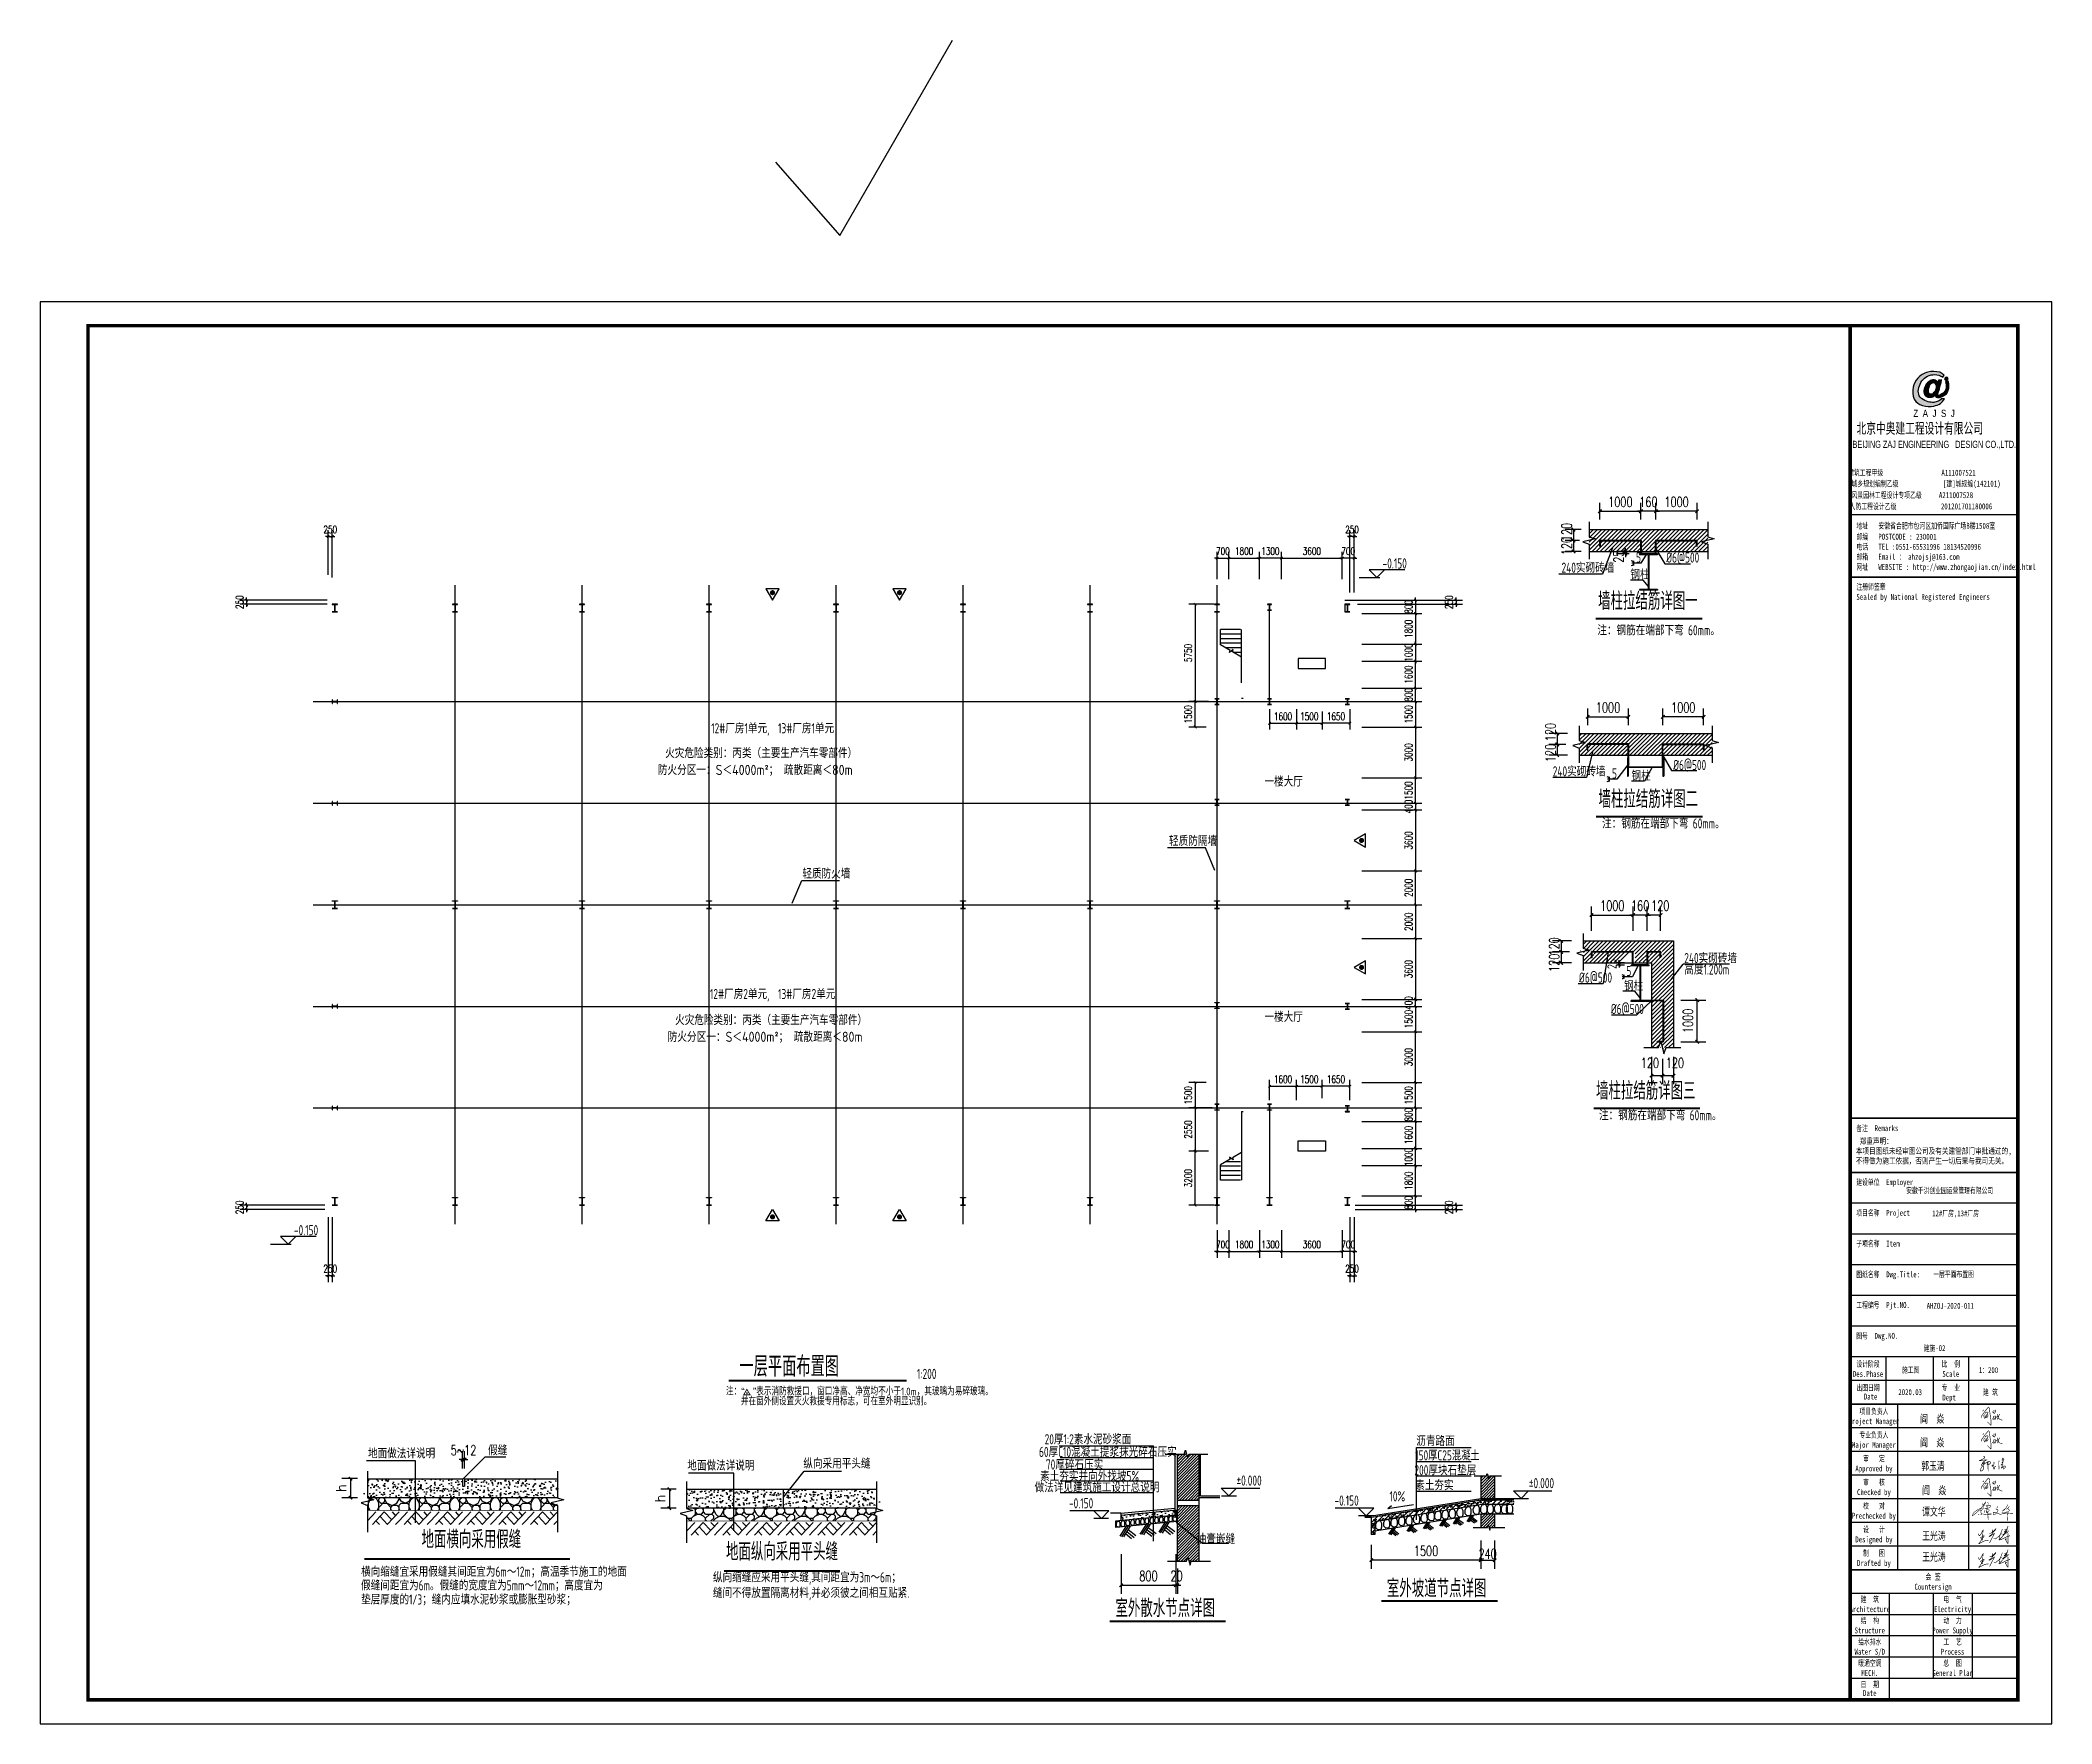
# Model space of a CAD drawing. Extents: x 180850 to 1399066, y 113487 to 334416.
# Drawn here: x 307089 to 425889, y 232984 to 332433 of the extents above; entities that cross this region are included whole.
import ezdxf
from ezdxf.enums import TextEntityAlignment as Align

# ---------------------------------------------------------------- set-up
doc = ezdxf.new("R2010")
doc.units = 0
doc.header["$LTSCALE"] = 1000
for name, color, linetype in [('002', 3, 'Continuous'), ('AXIS', 3, 'Continuous'), ('AXIS_DIM', 3, 'Continuous'), ('BOLT', 251, 'Continuous'), ('DOTE', 1, 'Continuous'), ('GZ', 50, 'Continuous'), ('Gzd', 1, 'Continuous'), ('LVTRY', 6, 'Continuous'), ('PUB_DIM', 3, 'Continuous'), ('PUB_TEXT', 7, 'Continuous'), ('PUB_TITLE', 4, 'Continuous'), ('REIN', 1, 'Continuous'), ('STAIR', 2, 'Continuous'), ('TEXT', 7, 'Continuous'), ('图框文字', 120, 'Continuous'), ('图签', 3, 'Continuous'), ('填充', 251, 'Continuous'), ('文字', 7, 'Continuous')]:
    doc.layers.add(name, color=color, linetype=linetype)
doc.styles.add('-GBCBIGGBENOR', font='GBENOR.shx', dxfattribs={"bigfont": 'GBCBIG.shx'})
doc.styles.add('_gyy_title_Arial', font='arial.ttf', dxfattribs={"width": 0.7})
doc.styles.add('_gyy_title_ST', font='', dxfattribs={"width": 0.8})
doc.styles.add('_TCH_DIM_T3', font='SIMPLEX', dxfattribs={"width": 0.705882, "bigfont": 'GBCBIG'})
doc.styles.add('C', font='tssdeng.shx', dxfattribs={"height": 3, "bigfont": 'tssdchn.shx'})
doc.styles.add('HZ', font='txt.shx', dxfattribs={"width": 0.8, "bigfont": '000hztxt.shx'})
doc.styles.get("Standard").update_dxf_attribs({"font": 'gbenor.shx', "bigfont": 'gbcbig.shx'})
doc.styles.add('TSSD_Dimension', font='Tssdeng.shx', dxfattribs={"width": 0.8, "bigfont": 'hztxt.shx'})
doc.styles.add('TSSD_Norm', font='tssdeng.shx', dxfattribs={"bigfont": 'hztxt.shx'})
doc.styles.get('_gyy_title_ST').set_extended_font_data('SimSun')
doc.dimstyles.new('_TCH_ARCH&&150', dxfattribs={"dimtxt": 446.25, "dimasz": 150, "dimexe": 375, "dimexo": 450, "dimgap": 189.375, "dimtad": 1, "dimdec": 0, "dimzin": 0, "dimdsep": 46, "dimtxsty": '_TCH_DIM_T3', "dimblk": 'ARCHTICK', "dimcen": 0.09, "dimclrd": 3, "dimclre": 3, "dimclrt": 7, "dimazin": 2, "dimtfac": 1, "dimtdec": 0, "dimtix": 1, "dimtmove": 2, "dimatfit": 3, "dimfxl": 1, "dimtolj": 1, "dimtzin": 0, "dimarcsym": 0})
doc.dimstyles.new('TCH-200-1', dxfattribs={"dimtxt": 595, "dimasz": 200, "dimexe": 500, "dimexo": 600, "dimgap": 252.5, "dimtad": 1, "dimdec": 0, "dimzin": 0, "dimdsep": 46, "dimtxsty": '_TCH_DIM_T3', "dimblk": 'ARCHTICK', "dimcen": 0.09, "dimclrd": 3, "dimclre": 3, "dimclrt": 7, "dimazin": 2, "dimtfac": 1, "dimtdec": 0, "dimtix": 1, "dimtmove": 2, "dimatfit": 3, "dimfxl": 1, "dimtolj": 1, "dimtzin": 0, "dimarcsym": 0})
doc.dimstyles.new('TSSD_150_150', dxfattribs={"dimtxt": 550, "dimasz": 150, "dimexe": 150, "dimexo": 375, "dimgap": 150, "dimtad": 1, "dimdec": 0, "dimzin": 0, "dimdsep": 46, "dimtxsty": 'TSSD_Dimension', "dimblk": 'ARCHTICK', "dimcen": 0, "dimdle": 150, "dimclrd": 256, "dimclre": 256, "dimclrt": 7, "dimadec": 0, "dimazin": 0, "dimtfac": 1, "dimtdec": 0, "dimtix": 1, "dimtmove": 2, "dimatfit": 3, "dimfxl": 1, "dimtolj": 1, "dimtzin": 0, "dimarcsym": 0})
pattern_1 = [(45, (37349.87, -329432.38), (-84.189901, 84.189901), [])]

msp = doc.modelspace()

# ---------------------------------------------------------------- texts
at = {"color": 1, "insert": (414358.7, 309846.28), "char_height": 718.1993, "width": 9393.6358, "attachment_point": 1, "style": 'HZ'}
msp.add_mtext('北京中奥建工程设计有限公司', dxfattribs=at)
at = {"layer": 'PUB_TEXT', "style": '-GBCBIGGBENOR'}
for s, p in [('注：“  ”表示消防救援口，窗口净高、净宽均不小于1.0m，其玻璃为易碎玻璃。', (347587.71, 252387.12)), ('并在窗外侧设置灭火救援专用标志，可在室外明显识别。', (348468.47, 251801.77, -669.48))]:
    msp.add_text(s, height=450, dxfattribs=at).set_placement(p)
at = {"layer": 'PUB_TITLE', "width": 0.7}
for s, height, style, p in [('BEIJING ZAJ ENGINEERING   DESIGN CO.,LTD.', 424.2416, '_gyy_title_Arial', (418951.59, 308349.06)), ('建筑工程甲级                 A111007521             ', 353.5346, '_gyy_title_ST', (418937.37, 306710.73)), ('城乡规划编制乙级             [建]城规编(142101)', 353.5346, '_gyy_title_ST', (418465.29, 306062.11)), ('风景园林工程设计专项乙级     A211007528           ', 353.5346, '_gyy_title_ST', (418761.39, 305383.92)), ('人防工程设计乙级             201201701180006', 353.5346, '_gyy_title_ST', (418158.5, 304722.3)), ('设计阶段', 349.176, '_gyy_title_ST', (415038.03, 254063.93)), ('比  例', 349.176, '_gyy_title_ST', (419926.49, 254063.93)), ('Des.Phase', 349.176, '_gyy_title_ST', (415038.03, 253477.33)), ('出图日期', 349.176, '_gyy_title_ST', (415038.03, 252667.22)), ('专  业', 349.176, '_gyy_title_ST', (419926.49, 252667.22)), ('Scale', 349.176, '_gyy_title_ST', (419926.49, 253477.33)), ('Date', 349.176, '_gyy_title_ST', (415188.25, 252137.85)), ('Dept ', 349.176, '_gyy_title_ST', (419926.49, 252080.61)), ('Project Manager', 349.1756, '_gyy_title_ST', (415387.2, 250683.91)), ('项目负责人', 349.176, '_gyy_title_ST', (415387.2, 251270.52)), ('Major Manager', 349.1756, '_gyy_title_ST', (415387.2, 249287.2)), ('专业负责人', 349.176, '_gyy_title_ST', (415387.2, 249873.82)), ('审   定', 349.176, '_gyy_title_ST', (415387.22, 248477.11)), ('Approved by', 349.1756, '_gyy_title_ST', (415387.2, 247890.5)), ('审   核', 349.176, '_gyy_title_ST', (415387.22, 247080.41)), ('Checked by', 349.176, '_gyy_title_ST', (415387.2, 246493.79)), ('校   对', 349.176, '_gyy_title_ST', (415387.22, 245683.71)), ('Prechecked by', 349.1756, '_gyy_title_ST', (415387.2, 245097.09)), ('Designed by', 349.1756, '_gyy_title_ST', (415387.2, 243700.39)), ('设   计', 349.176, '_gyy_title_ST', (415387.22, 244287)), ('Drafted by', 349.176, '_gyy_title_ST', (415387.2, 242303.68)), ('制   图', 349.176, '_gyy_title_ST', (415387.22, 242890.3)), ('Countersign', 349.1756, '_gyy_title_ST', (418878.96, 240906.98)), ('会 签', 349.176, '_gyy_title_ST', (418878.96, 241493.59)), ('建  筑', 349.176, '_gyy_title_ST', (415142.78, 240166.73)), ('电  气', 349.176, '_gyy_title_ST', (420031.24, 240166.73)), ('Architecture', 349.1756, '_gyy_title_ST', (415142.78, 239580.11)), ('结  构', 349.176, '_gyy_title_ST', (415142.78, 238909.69)), ('Electricity', 349.1756, '_gyy_title_ST', (420031.24, 239580.11)), ('动  力', 349.176, '_gyy_title_ST', (420031.24, 238909.69)), ('Structure', 349.176, '_gyy_title_ST', (415142.78, 238323.08)), ('给水排水', 349.176, '_gyy_title_ST', (415142.78, 237652.66)), ('Power Supply', 349.1756, '_gyy_title_ST', (420031.24, 238323.08)), ('工  艺', 349.176, '_gyy_title_ST', (420031.24, 237652.66)), ('Water S/D', 349.176, '_gyy_title_ST', (415142.78, 237066.04)), ('暖通空调', 349.176, '_gyy_title_ST', (415142.78, 236395.63)), ('Process', 349.176, '_gyy_title_ST', (420031.24, 237066.04)), ('总  图', 349.176, '_gyy_title_ST', (420031.24, 236395.63)), ('日  期', 349.176, '_gyy_title_ST', (415142.78, 235138.59)), ('MECH.', 349.176, '_gyy_title_ST', (415142.78, 235809.01)), ('General Plan', 349.1756, '_gyy_title_ST', (420031.24, 235809.01)), ('Date', 349.176, '_gyy_title_ST', (415142.78, 234621.81))]:
    msp.add_text(s, height=height, dxfattribs=dict(at, style=style)).set_placement(p, align=Align.CENTER)
at = {"layer": 'PUB_TITLE', "style": '_gyy_title_ST', "width": 0.7}
for s, height, p in [('地址   安徽省合肥市包河区加侨国际广场B楼1508室', 353.5346, (414348.33, 303573.72)), ('邮编   POSTCODE : 230001', 353.5346, (414348.33, 302927.96)), ('邮箱   Email ： ahzojsj@163.com', 353.5346, (414348.33, 301740.09)), ('电话   TEL :0551-65531996 18134520996', 353.5346, (414348.33, 302334.02)), ('网址   WEBSITE : http://www.zhongaojian.cn/index.html', 353.5346, (414348.33, 301142.65)), ('注册师签章', 353.535, (414348.33, 299968.92)), ('Sealed by National Registered Engineers', 353.5346, (414350.25, 299374.98)), ('备注  Remarks', 349.1756, (414343.92, 267991.5)), ('建设单位  Employer', 349.1756, (414343.92, 264804.58)), ('项目名称  Project', 349.1756, (414343.92, 262988.86)), ('子项名称  Item', 349.176, (414343.92, 261173.15)), ('图纸名称  Dwg.Title:', 349.1756, (414343.92, 259357.44)), ('工程编号  Pjt.NO.', 349.1756, (414343.92, 257541.72)), ('图号  Dwg.NO.', 349.1756, (414343.92, 255726.01))]:
    msp.add_text(s, height=height, dxfattribs=at).set_placement(p)
at = {"layer": 'PUB_TITLE', "color": 2, "style": '_gyy_title_ST', "width": 0.7}
for s, p in [('安徽千洪创业园运营管理有限公司', (419860.67, 264497.42)), ('12#厂房,13#厂房', (420207.99, 263122.37))]:
    msp.add_text(s, height=349.1756, dxfattribs=at).set_placement(p, align=Align.MIDDLE)
at = {"layer": 'PUB_TITLE', "color": 6, "style": '_gyy_title_ST', "width": 0.7}
msp.add_text('一层平面布置图', height=349.176, dxfattribs=at).set_placement((420088.19, 259549.52), align=Align.MIDDLE)
at = {"layer": 'PUB_TITLE', "color": 2, "style": '_gyy_title_ST', "width": 0.7}
msp.add_text('AHZOJ-2020-011', height=349.1756, dxfattribs=at).set_placement((419900.63, 257497.77), align=Align.CENTER)
at = {"layer": 'PUB_TITLE', "color": 6, "style": '_gyy_title_ST', "width": 0.7}
msp.add_text('建施-02', height=349.176, dxfattribs=at).set_placement((418966.9, 254998.58), align=Align.CENTER)
at = {"layer": 'PUB_TITLE', "insert": (414314.73, 267576.46), "char_height": 349.1756, "width": 11173.63, "attachment_point": 1, "style": '_gyy_title_ST'}
msp.add_mtext(' 郑重声明：\\P本项目图纸未经审图公司及有关建管部门审批通过的,\\P不得做为施工依据，否则产生一切后果与我司无关。', dxfattribs=at)
at = {"layer": 'TEXT', "style": 'TSSD_Norm', "width": 0.7}
for s, p in [('-0.150', (387083.74, 301525.74)), ('12#厂房1单元,  13#厂房1单元', (350347.65, 291789.76)), ('火灾危险类别：丙类（主要生产汽车零部件）', (349668.14, 290327.74)), ('12#厂房2单元,  13#厂房2单元', (350346.2, 276092.82)), ('火灾危险类别：丙类（主要生产汽车零部件）', (350252.62, 274560.88)), ('-0.150', (322788.93, 262141.61))]:
    msp.add_text(s, height=600, dxfattribs=at).set_placement(p, align=Align.MIDDLE_CENTER)
for s, height, p in [('5', 600, (401342.36, 301577.24)), ('%%c6@500', 600, (403117.8, 301573.27)), ('240实砌砖墙', 600, (396937.7, 300977.07)), ('注：钢筋在端部下弯 60mm。', 600, (399051.54, 297280.1, -3108.11)), ('%%c6@500', 600, (403527.37, 289319.42)), ('一楼大厅', 600, (379391.03, 288342.41, 1892.13)), ('240实砌砖墙', 600, (396417.98, 288943.16)), ('5', 600, (399914.75, 288820.53)), ('钢柱', 600, (401071.35, 288685.91)), ('注：钢筋在端部下弯 60mm。', 600, (399330.44, 285866.82, -3108.11)), ('轻质防隔墙', 600, (373755.19, 284839.67, 1892.13)), ('轻质防火墙', 600, (352103.16, 282907.81, 1892.13)), ('240实砌砖墙', 600, (404184.01, 277914.22)), ('%%c6@500', 600, (397968.79, 276763.76)), ('钢柱', 600, (400628.53, 276284.16)), ('5', 600, (400765.81, 277153.32)), ('高度1.200m', 600, (404185.98, 277239.64)), ('一楼大厅', 600, (379391.03, 274440.88, 1892.13)), ('%%c6@500', 600, (399847.07, 274911.55)), ('注：钢筋在端部下弯 60mm。', 600, (399147.58, 268630.89, -3108.11)), ('一层平面布置图', 1200, (348384.02, 253494.58)), ('1:200', 600, (358866.94, 253352.85)), ('假缝', 600, (333540.1, 248842.52, -5676.38)), ('沥青路面', 600, (388360.5, 249390.82, -8063.33)), ('地面做法详说明', 600, (326447.71, 248659, -5676.38)), ('地面做法详说明', 600, (345305.29, 247942.79, 1892.13)), ('纵向采用平头缝', 600, (352157.77, 248059.91, 1892.13)), ('%%P0.000', 600, (377739.07, 247051.73, -26959.37)), ('%%P0.000', 600, (395008.34, 246898.12, -7815.92)), ('-0.150', 600, (367848.31, 245711.33, -26959.37)), ('-0.150', 600, (383528.08, 245869.34, -7815.92))]:
    msp.add_text(s, height=height, dxfattribs=at).set_placement(p)
at = {"layer": 'TEXT', "linetype": 'ByBlock', "style": 'TSSD_Norm', "width": 0.7}
for s, p in [('墙柱拉结筋详图一', (399095.79, 298467.23, -10360.35)), ('墙柱拉结筋详图二', (399119.79, 286767.87, -10360.35)), ('墙柱拉结筋详图三', (398971.71, 269531.94, -10360.35))]:
    msp.add_text(s, height=1050, dxfattribs=at).set_placement(p, align=Align.BOTTOM_LEFT)
at = {"layer": 'TEXT'}
for p in [(349316.81, 289330.7), (349901.28, 273563.85)]:
    msp.add_text('防火分区一：S＜4000m²； 疏散距离＜80m', height=600, dxfattribs=at).set_placement(p, align=Align.MIDDLE_CENTER)
at = {"layer": 'TEXT', "color": 3, "style": '_gyy_title_ST', "width": 0.7}
for s, p in [('阎  焱', (418118.38, 250764.13)), ('阎  焱', (418118.38, 249367.43)), ('郭玉清', (418181.28, 247978.72)), ('阎  焱', (418231.67, 246536.15)), ('谭文华', (418231.67, 245277.97)), ('王光涛', (418231.67, 243844.32)), ('王光涛', (418231.67, 242608.28))]:
    msp.add_text(s, height=471.585, dxfattribs=at).set_placement(p)
at = {"layer": 'TEXT', "width": 0.7}
for s, height, style, p in [('20厚1:2素水泥砂浆面 ', 600, 'TSSD_Norm', (369098.78, 249824.39, -26959.37)), ('70厚碎石压实', 600, 'TSSD_Norm', (368179.25, 248332.35, -26959.37)), ('60厚C10混凝土提浆抹光碎石压实', 600, 'TSSD_Norm', (370142.3, 249076.66, -26959.37)), ('150厚C25混凝土', 600, 'C', (390195.19, 248872.66, -8063.33)), ('200厚块石垫层', 600, 'TSSD_Norm', (390075.64, 247991.99, -8063.33)), ('做法详见建筑施工设计总说明', 600, 'TSSD_Norm', (369501.32, 246985.87, -26959.37)), ('素土夯实并向外找坡5%', 600, 'TSSD_Norm', (369062.04, 247645.47, -26959.37)), ('素土夯实', 600, 'TSSD_Norm', (389424.87, 247111.31, -8063.33)), ('10%%%', 600, 'TSSD_Norm', (387237.3, 246416.82, -8063.33)), ('油膏嵌缝', 600, 'TSSD_Norm', (376523.4, 243939.21, -26959.37)), ('室外坡道节点详图', 1050, 'TSSD_Norm', (389562.27, 241041.12, 7815.92)), ('室外散水节点详图', 1050, 'TSSD_Norm', (373531.22, 239868.53, -26959.37))]:
    msp.add_text(s, height=height, dxfattribs=dict(at, style=style)).set_placement(p, align=Align.MIDDLE)
at = {"layer": 'TEXT', "style": 'TSSD_Norm', "width": 0.7}
for s, height, p in [('地面横向采用假缝', 1050, (329611.13, 243037.08, -2658.93)), ('地面纵向采用平头缝', 1050, (347590.44, 242312.44, 10227.44)), ('横向缩缝宜采用假缝其间距宜为6m～12m；高温季节施工的地面', 600, (326038.25, 241489.68, -2658.93)), ('假缝间距宜为6m。假缝的宽度宜为5mm～12mm；高度宜为  ', 600, (326038.25, 240682.42, -2658.93)), ('纵向缩缝应采用平头缝,其间距宜为3m～6m；', 600, (346819.12, 241160.12, 7568.5)), ('垫层厚度的1/3；缝内应填水泥砂浆或膨胀型砂浆；  ', 600, (326038.25, 239847.32, -2658.93)), ('缝间不得放置隔离材料,并必须彼之间相互贴紧.', 600, (346819.12, 240241.16, 7568.5))]:
    msp.add_text(s, height=height, dxfattribs=at).set_placement(p, align=Align.BOTTOM_LEFT)
at = {"layer": '图框文字', "color": 7, "style": '_gyy_title_ST', "width": 0.7}
for s, p in [('施工图', (417552.57, 253714.11)), ('1：200', (422154.77, 253703.06)), ('2020.03', (417526.73, 252399.55)), ('建 筑', (422268.98, 252399.55))]:
    msp.add_text(s, height=349.176, dxfattribs=at).set_placement(p, align=Align.CENTER)
at = {"layer": '文字', "style": 'TSSD_Norm', "width": 0.7}
msp.add_text('钢柱', height=600, dxfattribs=at).set_placement((401003.31, 300577.69))

# ---------------------------------------------------------------- blocks, each defined once
blk = doc.blocks.new('_ArchTick')
at = {"color": 0, "linetype": 'ByBlock', "const_width": 0.4}
blk.add_lwpolyline([(-0.5, -0.5), (0.5, 0.5)], dxfattribs=at)
blk = doc.blocks.new('*D425')
at = {"layer": 'AXIS', "color": 3, "lineweight": -2, "transparency": 16777216}
for p, q in [((400933, 302234), (400211, 302234)), ((400933, 302095), (400211, 302095)), ((400711, 302234), (400711, 302434)), ((400711, 302095), (400711, 302234)), ((400711, 302095), (400711, 301895))]:
    blk.add_line(p, q, dxfattribs=at)
at = {"layer": 'Defpoints', "color": 0, "transparency": 16777216}
for p in [(400711, 302234), (401533, 302234), (401533, 302095)]:
    blk.add_point(p, dxfattribs=at)
at = {"layer": 'AXIS', "color": 3, "lineweight": -2, "transparency": 16777216, "xscale": 200, "yscale": 200, "zscale": 200}
for p, rotation in [((400711, 302234), 270), ((400711, 302095), 90)]:
    blk.add_blockref('_ArchTick', p, dxfattribs=dict(at, rotation=rotation))
at = {"layer": 'AXIS', "color": 7, "transparency": 16777216, "insert": (400307, 301926), "char_height": 595, "attachment_point": 5, "rotation": 90, "style": '_TCH_DIM_T3'}
blk.add_mtext('\\A1;25', dxfattribs=at)
blk = doc.blocks.new('*D426')
at = {"layer": 'AXIS', "color": 3, "lineweight": -2, "transparency": 16777216}
for p, q in [((399200, 304128), (399200, 305111)), ((399200, 304611), (401625, 304611)), ((401625, 304128), (401625, 305111))]:
    blk.add_line(p, q, dxfattribs=at)
at = {"layer": 'Defpoints', "color": 0, "transparency": 16777216}
for p in [(401625, 304611), (399200, 303528), (401625, 303528)]:
    blk.add_point(p, dxfattribs=at)
at = {"layer": 'AXIS', "color": 3, "lineweight": -2, "transparency": 16777216, "xscale": 200, "yscale": 200, "zscale": 200, "rotation": 180}
blk.add_blockref('_ArchTick', (399200, 304611), dxfattribs=at)
at = {"layer": 'AXIS', "color": 3, "lineweight": -2, "transparency": 16777216, "xscale": 200, "yscale": 200, "zscale": 200}
blk.add_blockref('_ArchTick', (401625, 304611), dxfattribs=at)
at = {"layer": 'AXIS', "color": 7, "transparency": 16777216, "insert": (400412, 305161), "char_height": 595, "attachment_point": 5, "style": '_TCH_DIM_T3'}
blk.add_mtext('\\A1;1000', dxfattribs=at)
blk = doc.blocks.new('*D427')
at = {"layer": 'AXIS', "color": 3, "lineweight": -2, "transparency": 16777216}
for p, q in [((398096, 303528), (397143, 303528)), ((397643, 303528), (397643, 302881)), ((397988, 302881), (397143, 302881))]:
    blk.add_line(p, q, dxfattribs=at)
at = {"layer": 'Defpoints', "color": 0, "transparency": 16777216}
for p in [(398696, 303528), (397643, 302881), (398588, 302881)]:
    blk.add_point(p, dxfattribs=at)
at = {"layer": 'AXIS', "color": 3, "lineweight": -2, "transparency": 16777216, "xscale": 200, "yscale": 200, "zscale": 200}
for p, rotation in [((397643, 303528), 90), ((397643, 302881), 270)]:
    blk.add_blockref('_ArchTick', p, dxfattribs=dict(at, rotation=rotation))
at = {"layer": 'AXIS', "color": 7, "transparency": 16777216, "insert": (397238, 303386), "char_height": 595, "attachment_point": 5, "rotation": 90, "style": '_TCH_DIM_T3'}
blk.add_mtext('\\A1;120', dxfattribs=at)
blk = doc.blocks.new('*D428')
at = {"layer": 'AXIS', "color": 3, "lineweight": -2, "transparency": 16777216}
for p, q in [((397988, 302881), (397143, 302881)), ((398096, 302234), (397143, 302234)), ((397643, 302881), (397643, 302234))]:
    blk.add_line(p, q, dxfattribs=at)
at = {"layer": 'Defpoints', "color": 0, "transparency": 16777216}
for p in [(397643, 302234), (398588, 302881), (398696, 302234)]:
    blk.add_point(p, dxfattribs=at)
at = {"layer": 'AXIS', "color": 3, "lineweight": -2, "transparency": 16777216, "xscale": 200, "yscale": 200, "zscale": 200}
for p, rotation in [((397643, 302881), 90), ((397643, 302234), 270)]:
    blk.add_blockref('_ArchTick', p, dxfattribs=dict(at, rotation=rotation))
at = {"layer": 'AXIS', "color": 7, "transparency": 16777216, "insert": (397238, 302558), "char_height": 595, "attachment_point": 5, "rotation": 90, "style": '_TCH_DIM_T3'}
blk.add_mtext('\\A1;120', dxfattribs=at)
blk = doc.blocks.new('*D406')
at = {"layer": 'AXIS', "color": 3, "lineweight": -2, "transparency": 16777216}
for p, q in [((402514, 304128), (402514, 305111)), ((404946, 304611), (402514, 304611)), ((404946, 304128), (404946, 305111))]:
    blk.add_line(p, q, dxfattribs=at)
at = {"layer": 'Defpoints', "color": 0, "transparency": 16777216}
for p in [(402514, 304611), (402514, 303528), (404946, 303528)]:
    blk.add_point(p, dxfattribs=at)
at = {"layer": 'AXIS', "color": 3, "lineweight": -2, "transparency": 16777216, "xscale": 200, "yscale": 200, "zscale": 200, "rotation": 180}
blk.add_blockref('_ArchTick', (402514, 304611), dxfattribs=at)
at = {"layer": 'AXIS', "color": 3, "lineweight": -2, "transparency": 16777216, "xscale": 200, "yscale": 200, "zscale": 200}
blk.add_blockref('_ArchTick', (404946, 304611), dxfattribs=at)
at = {"layer": 'AXIS', "color": 7, "transparency": 16777216, "insert": (403730, 305161), "char_height": 595, "attachment_point": 5, "style": '_TCH_DIM_T3'}
blk.add_mtext('\\A1;1000', dxfattribs=at)
blk = doc.blocks.new('*D407')
at = {"layer": 'AXIS', "color": 3, "lineweight": -2, "transparency": 16777216}
for p, q in [((401625, 304611), (401425, 304611)), ((401625, 304128), (401625, 305111)), ((402514, 304611), (401625, 304611)), ((402514, 304128), (402514, 305111)), ((402514, 304611), (402714, 304611))]:
    blk.add_line(p, q, dxfattribs=at)
at = {"layer": 'Defpoints', "color": 0, "transparency": 16777216}
for p in [(401625, 304611), (401625, 303528), (402514, 303528)]:
    blk.add_point(p, dxfattribs=at)
at = {"layer": 'AXIS', "color": 3, "lineweight": -2, "transparency": 16777216, "xscale": 200, "yscale": 200, "zscale": 200}
blk.add_blockref('_ArchTick', (401625, 304611), dxfattribs=at)
at = {"layer": 'AXIS', "color": 3, "lineweight": -2, "transparency": 16777216, "xscale": 200, "yscale": 200, "zscale": 200, "rotation": 180}
blk.add_blockref('_ArchTick', (402514, 304611), dxfattribs=at)
at = {"layer": 'AXIS', "color": 7, "transparency": 16777216, "insert": (402069, 305161), "char_height": 595, "attachment_point": 5, "style": '_TCH_DIM_T3'}
blk.add_mtext('\\A1;160', dxfattribs=at)
blk = doc.blocks.new('*D408')
at = {"layer": 'AXIS', "color": 3, "lineweight": -2, "transparency": 16777216}
for p, q in [((397409, 278578), (396411, 278578)), ((396911, 278578), (396911, 277932)), ((397517, 277932), (396411, 277932))]:
    blk.add_line(p, q, dxfattribs=at)
at = {"layer": 'Defpoints', "color": 0, "transparency": 16777216}
for p in [(398009, 278578), (396911, 277932), (398117, 277932)]:
    blk.add_point(p, dxfattribs=at)
at = {"layer": 'AXIS', "color": 3, "lineweight": -2, "transparency": 16777216, "xscale": 200, "yscale": 200, "zscale": 200}
for p, rotation in [((396911, 278578), 90), ((396911, 277932), 270)]:
    blk.add_blockref('_ArchTick', p, dxfattribs=dict(at, rotation=rotation))
at = {"layer": 'AXIS', "color": 7, "transparency": 16777216, "insert": (396506, 277933), "char_height": 595, "attachment_point": 5, "rotation": 90, "style": '_TCH_DIM_T3'}
blk.add_mtext('\\A1;120', dxfattribs=at)
blk = doc.blocks.new('*D409')
at = {"color": 3, "linetype": 'ByBlock', "lineweight": -2, "transparency": 16777216}
for p, q in [((397517, 279225), (396411, 279225)), ((396911, 279225), (396911, 278578)), ((397409, 278578), (396411, 278578))]:
    blk.add_line(p, q, dxfattribs=at)
at = {"layer": 'Defpoints', "color": 0, "linetype": 'ByBlock', "transparency": 16777216}
for p in [(398117, 279225), (396911, 278578), (398009, 278578)]:
    blk.add_point(p, dxfattribs=at)
at = {"color": 3, "linetype": 'ByBlock', "lineweight": -2, "transparency": 16777216, "xscale": 200, "yscale": 200, "zscale": 200}
for p, rotation in [((396911, 279225), 90), ((396911, 278578), 270)]:
    blk.add_blockref('_ArchTick', p, dxfattribs=dict(at, rotation=rotation))
at = {"color": 7, "linetype": 'ByBlock', "transparency": 16777216, "insert": (396506, 278902), "char_height": 595, "attachment_point": 5, "rotation": 90, "style": '_TCH_DIM_T3'}
blk.add_mtext('\\A1;120', dxfattribs=at)
blk = doc.blocks.new('*D410')
at = {"layer": 'AXIS', "color": 3, "lineweight": -2, "transparency": 16777216}
for p, q in [((403979, 275732), (405453, 275732)), ((404953, 273275), (404953, 275732)), ((403979, 273275), (405453, 273275))]:
    blk.add_line(p, q, dxfattribs=at)
at = {"layer": 'Defpoints', "color": 0, "transparency": 16777216}
for p in [(403379, 275732), (404953, 275732), (403379, 273275)]:
    blk.add_point(p, dxfattribs=at)
at = {"layer": 'AXIS', "color": 3, "lineweight": -2, "transparency": 16777216, "xscale": 200, "yscale": 200, "zscale": 200}
for p, rotation in [((404953, 275732), 90), ((404953, 273275), 270)]:
    blk.add_blockref('_ArchTick', p, dxfattribs=dict(at, rotation=rotation))
at = {"layer": 'AXIS', "color": 7, "transparency": 16777216, "insert": (404403, 274503), "char_height": 595, "attachment_point": 5, "rotation": 90, "style": '_TCH_DIM_T3'}
blk.add_mtext('\\A1;1000', dxfattribs=at)
blk = doc.blocks.new('*D411')
at = {"layer": 'AXIS', "color": 3, "lineweight": -2, "transparency": 16777216}
for p, q in [((402248, 272378), (402248, 270768)), ((402895, 272270), (402895, 270768)), ((402895, 271268), (402248, 271268))]:
    blk.add_line(p, q, dxfattribs=at)
at = {"layer": 'Defpoints', "color": 0, "transparency": 16777216}
for p in [(402248, 272978), (402895, 272870), (402248, 271268)]:
    blk.add_point(p, dxfattribs=at)
at = {"layer": 'AXIS', "color": 3, "lineweight": -2, "transparency": 16777216, "xscale": 200, "yscale": 200, "zscale": 200, "rotation": 180}
blk.add_blockref('_ArchTick', (402248, 271268), dxfattribs=at)
at = {"layer": 'AXIS', "color": 3, "lineweight": -2, "transparency": 16777216, "xscale": 200, "yscale": 200, "zscale": 200}
blk.add_blockref('_ArchTick', (402895, 271268), dxfattribs=at)
at = {"layer": 'AXIS', "color": 7, "transparency": 16777216, "insert": (402156, 272020), "char_height": 595, "attachment_point": 5, "style": '_TCH_DIM_T3'}
blk.add_mtext('\\A1;120', dxfattribs=at)
blk = doc.blocks.new('*D412')
at = {"layer": 'AXIS', "color": 3, "lineweight": -2, "transparency": 16777216}
for p, q in [((402895, 272270), (402895, 270768)), ((403542, 272378), (403542, 270768)), ((403542, 271268), (402895, 271268))]:
    blk.add_line(p, q, dxfattribs=at)
at = {"layer": 'Defpoints', "color": 0, "transparency": 16777216}
for p in [(402895, 272870), (403542, 272978), (402895, 271268)]:
    blk.add_point(p, dxfattribs=at)
at = {"layer": 'AXIS', "color": 3, "lineweight": -2, "transparency": 16777216, "xscale": 200, "yscale": 200, "zscale": 200, "rotation": 180}
blk.add_blockref('_ArchTick', (402895, 271268), dxfattribs=at)
at = {"layer": 'AXIS', "color": 3, "lineweight": -2, "transparency": 16777216, "xscale": 200, "yscale": 200, "zscale": 200}
blk.add_blockref('_ArchTick', (403542, 271268), dxfattribs=at)
at = {"layer": 'AXIS', "color": 7, "transparency": 16777216, "insert": (403637, 272020), "char_height": 595, "attachment_point": 5, "style": '_TCH_DIM_T3'}
blk.add_mtext('\\A1;120', dxfattribs=at)
blk = doc.blocks.new('*D413')
at = {"layer": 'AXIS', "linetype": 'ByBlock', "lineweight": -2, "transparency": 16777216}
for p, q in [((400342, 277932), (400342, 278082)), ((400665, 277932), (400192, 277932)), ((400665, 277801), (400192, 277801)), ((400342, 277801), (400342, 277932)), ((400342, 277801), (400342, 277651))]:
    blk.add_line(p, q, dxfattribs=at)
at = {"layer": 'Defpoints', "color": 0, "linetype": 'ByBlock', "transparency": 16777216}
for p in [(400342, 277932), (401040, 277932), (401040, 277801)]:
    blk.add_point(p, dxfattribs=at)
at = {"layer": 'AXIS', "linetype": 'ByBlock', "lineweight": -2, "transparency": 16777216, "xscale": 150, "yscale": 150, "zscale": 150}
for p, rotation in [((400342, 277932), 270), ((400342, 277801), 90)]:
    blk.add_blockref('_ArchTick', p, dxfattribs=dict(at, rotation=rotation))
at = {"layer": 'AXIS', "color": 7, "linetype": 'ByBlock', "transparency": 16777216, "insert": (399917, 277866), "char_height": 550, "attachment_point": 5, "rotation": 90, "style": 'TSSD_Dimension'}
blk.add_mtext('\\A1;25', dxfattribs=at)
blk = doc.blocks.new('*D414')
at = {"layer": 'AXIS', "color": 3, "lineweight": -2, "transparency": 16777216}
for p, q in [((401994, 279825), (401994, 281259)), ((402791, 280759), (401994, 280759)), ((402791, 279825), (402791, 281259))]:
    blk.add_line(p, q, dxfattribs=at)
at = {"layer": 'Defpoints', "color": 0, "transparency": 16777216}
for p in [(401994, 280759), (401994, 279225), (402791, 279225)]:
    blk.add_point(p, dxfattribs=at)
at = {"layer": 'AXIS', "color": 3, "lineweight": -2, "transparency": 16777216, "xscale": 200, "yscale": 200, "zscale": 200, "rotation": 180}
blk.add_blockref('_ArchTick', (401994, 280759), dxfattribs=at)
at = {"layer": 'AXIS', "color": 3, "lineweight": -2, "transparency": 16777216, "xscale": 200, "yscale": 200, "zscale": 200}
blk.add_blockref('_ArchTick', (402791, 280759), dxfattribs=at)
at = {"layer": 'AXIS', "color": 7, "transparency": 16777216, "insert": (402766, 281309), "char_height": 595, "attachment_point": 5, "style": '_TCH_DIM_T3'}
blk.add_mtext('\\A1;120', dxfattribs=at)
blk = doc.blocks.new('*D415')
at = {"layer": 'AXIS', "color": 3, "lineweight": -2, "transparency": 16777216}
for p, q in [((401164, 280759), (400964, 280759)), ((401164, 279825), (401164, 281259)), ((401994, 280759), (401164, 280759)), ((401994, 279825), (401994, 281259)), ((401994, 280759), (402194, 280759))]:
    blk.add_line(p, q, dxfattribs=at)
at = {"layer": 'Defpoints', "color": 0, "transparency": 16777216}
for p in [(401164, 280759), (401164, 279225), (401994, 279225)]:
    blk.add_point(p, dxfattribs=at)
at = {"layer": 'AXIS', "color": 3, "lineweight": -2, "transparency": 16777216, "xscale": 200, "yscale": 200, "zscale": 200}
blk.add_blockref('_ArchTick', (401164, 280759), dxfattribs=at)
at = {"layer": 'AXIS', "color": 3, "lineweight": -2, "transparency": 16777216, "xscale": 200, "yscale": 200, "zscale": 200, "rotation": 180}
blk.add_blockref('_ArchTick', (401994, 280759), dxfattribs=at)
at = {"layer": 'AXIS', "color": 7, "transparency": 16777216, "insert": (401579, 281309), "char_height": 595, "attachment_point": 5, "style": '_TCH_DIM_T3'}
blk.add_mtext('\\A1;160', dxfattribs=at)
blk = doc.blocks.new('*D416')
at = {"layer": 'AXIS', "color": 3, "lineweight": -2, "transparency": 16777216}
for p, q in [((398707, 279825), (398707, 281259)), ((398707, 280759), (401164, 280759)), ((401164, 279825), (401164, 281259))]:
    blk.add_line(p, q, dxfattribs=at)
at = {"layer": 'Defpoints', "color": 0, "transparency": 16777216}
for p in [(401164, 280759), (398707, 279225), (401164, 279225)]:
    blk.add_point(p, dxfattribs=at)
at = {"layer": 'AXIS', "color": 3, "lineweight": -2, "transparency": 16777216, "xscale": 200, "yscale": 200, "zscale": 200, "rotation": 180}
blk.add_blockref('_ArchTick', (398707, 280759), dxfattribs=at)
at = {"layer": 'AXIS', "color": 3, "lineweight": -2, "transparency": 16777216, "xscale": 200, "yscale": 200, "zscale": 200}
blk.add_blockref('_ArchTick', (401164, 280759), dxfattribs=at)
at = {"layer": 'AXIS', "color": 7, "transparency": 16777216, "insert": (399935, 281309), "char_height": 595, "attachment_point": 5, "style": '_TCH_DIM_T3'}
blk.add_mtext('\\A1;1000', dxfattribs=at)
blk = doc.blocks.new('*D417')
at = {"layer": 'AXIS', "color": 3, "lineweight": -2, "transparency": 16777216}
for p, q in [((402923, 291977), (402923, 292963)), ((405326, 292463), (402923, 292463)), ((405326, 291977), (405326, 292963))]:
    blk.add_line(p, q, dxfattribs=at)
at = {"layer": 'Defpoints', "color": 0, "transparency": 16777216}
for p in [(402923, 292463), (402923, 291377), (405326, 291377)]:
    blk.add_point(p, dxfattribs=at)
at = {"layer": 'AXIS', "color": 3, "lineweight": -2, "transparency": 16777216, "xscale": 200, "yscale": 200, "zscale": 200, "rotation": 180}
blk.add_blockref('_ArchTick', (402923, 292463), dxfattribs=at)
at = {"layer": 'AXIS', "color": 3, "lineweight": -2, "transparency": 16777216, "xscale": 200, "yscale": 200, "zscale": 200}
blk.add_blockref('_ArchTick', (405326, 292463), dxfattribs=at)
at = {"layer": 'AXIS', "color": 7, "transparency": 16777216, "insert": (404125, 293013), "char_height": 595, "attachment_point": 5, "style": '_TCH_DIM_T3'}
blk.add_mtext('\\A1;1000', dxfattribs=at)
blk = doc.blocks.new('*D418')
at = {"layer": 'AXIS', "color": 3, "lineweight": -2, "transparency": 16777216}
for p, q in [((398483, 291977), (398483, 292963)), ((398483, 292463), (400886, 292463)), ((400886, 291977), (400886, 292963))]:
    blk.add_line(p, q, dxfattribs=at)
at = {"layer": 'Defpoints', "color": 0, "transparency": 16777216}
for p in [(400886, 292463), (398483, 291377), (400886, 291377)]:
    blk.add_point(p, dxfattribs=at)
at = {"layer": 'AXIS', "color": 3, "lineweight": -2, "transparency": 16777216, "xscale": 200, "yscale": 200, "zscale": 200, "rotation": 180}
blk.add_blockref('_ArchTick', (398483, 292463), dxfattribs=at)
at = {"layer": 'AXIS', "color": 3, "lineweight": -2, "transparency": 16777216, "xscale": 200, "yscale": 200, "zscale": 200}
blk.add_blockref('_ArchTick', (400886, 292463), dxfattribs=at)
at = {"layer": 'AXIS', "color": 7, "transparency": 16777216, "insert": (399684, 293013), "char_height": 595, "attachment_point": 5, "style": '_TCH_DIM_T3'}
blk.add_mtext('\\A1;1000', dxfattribs=at)
blk = doc.blocks.new('*D419')
at = {"layer": 'AXIS', "color": 3, "lineweight": -2, "transparency": 16777216}
for p, q in [((397187, 290839), (396187, 290839)), ((397295, 290193), (396187, 290193)), ((396687, 290839), (396687, 290193))]:
    blk.add_line(p, q, dxfattribs=at)
at = {"layer": 'Defpoints', "color": 0, "transparency": 16777216}
for p in [(396687, 290193), (397787, 290839), (397895, 290193)]:
    blk.add_point(p, dxfattribs=at)
at = {"layer": 'AXIS', "color": 3, "lineweight": -2, "transparency": 16777216, "xscale": 200, "yscale": 200, "zscale": 200}
for p, rotation in [((396687, 290839), 90), ((396687, 290193), 270)]:
    blk.add_blockref('_ArchTick', p, dxfattribs=dict(at, rotation=rotation))
at = {"layer": 'AXIS', "color": 7, "transparency": 16777216, "insert": (396283, 290331), "char_height": 595, "attachment_point": 5, "rotation": 90, "style": '_TCH_DIM_T3'}
blk.add_mtext('\\A1;120', dxfattribs=at)
blk = doc.blocks.new('*D420')
at = {"layer": 'AXIS', "color": 3, "lineweight": -2, "transparency": 16777216}
for p, q in [((397295, 291486), (396187, 291486)), ((396687, 291486), (396687, 290839)), ((397187, 290839), (396187, 290839))]:
    blk.add_line(p, q, dxfattribs=at)
at = {"layer": 'Defpoints', "color": 0, "transparency": 16777216}
for p in [(397895, 291486), (396687, 290839), (397787, 290839)]:
    blk.add_point(p, dxfattribs=at)
at = {"layer": 'AXIS', "color": 3, "lineweight": -2, "transparency": 16777216, "xscale": 200, "yscale": 200, "zscale": 200}
for p, rotation in [((396687, 291486), 90), ((396687, 290839), 270)]:
    blk.add_blockref('_ArchTick', p, dxfattribs=dict(at, rotation=rotation))
at = {"layer": 'AXIS', "color": 7, "transparency": 16777216, "insert": (396283, 291565), "char_height": 595, "attachment_point": 5, "rotation": 90, "style": '_TCH_DIM_T3'}
blk.add_mtext('\\A1;120', dxfattribs=at)
blk = doc.blocks.new('*D421')
at = {"color": 3, "linetype": 'ByBlock', "lineweight": -2, "transparency": 16777216}
for p, q in [((370928, 243012), (370928, 240664)), ((374151, 243012), (374151, 240664)), ((370928, 241164), (374151, 241164))]:
    blk.add_line(p, q, dxfattribs=at)
at = {"layer": 'Defpoints', "color": 0, "linetype": 'ByBlock', "transparency": 16777216}
for p in [(370928, 243612), (374151, 243612), (374151, 241164)]:
    blk.add_point(p, dxfattribs=at)
at = {"color": 3, "linetype": 'ByBlock', "lineweight": -2, "transparency": 16777216, "xscale": 200, "yscale": 200, "zscale": 200, "rotation": 180}
blk.add_blockref('_ArchTick', (370928, 241164), dxfattribs=at)
at = {"color": 3, "linetype": 'ByBlock', "lineweight": -2, "transparency": 16777216, "xscale": 200, "yscale": 200, "zscale": 200}
blk.add_blockref('_ArchTick', (374151, 241164), dxfattribs=at)
at = {"color": 7, "linetype": 'ByBlock', "transparency": 16777216, "insert": (372540, 241714), "char_height": 595, "attachment_point": 5, "style": '_TCH_DIM_T3'}
blk.add_mtext('\\A1;800', dxfattribs=at)
blk = doc.blocks.new('*D424')
at = {"layer": 'AXIS', "color": 3, "lineweight": -2, "transparency": 16777216}
for p, q in [((374151, 241164), (373951, 241164)), ((374151, 242157), (374151, 240664)), ((374249, 241164), (374151, 241164)), ((374249, 242157), (374249, 240664)), ((374249, 241164), (374449, 241164))]:
    blk.add_line(p, q, dxfattribs=at)
at = {"layer": 'Defpoints', "color": 0, "transparency": 16777216}
for p in [(374151, 242757), (374249, 242757), (374151, 241164)]:
    blk.add_point(p, dxfattribs=at)
at = {"layer": 'AXIS', "color": 3, "lineweight": -2, "transparency": 16777216, "xscale": 200, "yscale": 200, "zscale": 200}
blk.add_blockref('_ArchTick', (374151, 241164), dxfattribs=at)
at = {"layer": 'AXIS', "color": 3, "lineweight": -2, "transparency": 16777216, "xscale": 200, "yscale": 200, "zscale": 200, "rotation": 180}
blk.add_blockref('_ArchTick', (374249, 241164), dxfattribs=at)
at = {"layer": 'AXIS', "color": 7, "transparency": 16777216, "insert": (374200, 241714), "char_height": 595, "attachment_point": 5, "style": '_TCH_DIM_T3'}
blk.add_mtext('\\A1;20', dxfattribs=at)
blk = doc.blocks.new('*D422')
at = {"layer": 'AXIS', "color": 3, "lineweight": -2, "transparency": 16777216}
for p, q in [((392164, 243811), (392164, 242146)), ((392987, 243811), (392987, 242146)), ((392164, 242646), (392987, 242646))]:
    blk.add_line(p, q, dxfattribs=at)
at = {"layer": 'Defpoints', "color": 0, "transparency": 16777216}
for p in [(392164, 244411), (392987, 244411), (392987, 242646)]:
    blk.add_point(p, dxfattribs=at)
at = {"layer": 'AXIS', "color": 3, "lineweight": -2, "transparency": 16777216, "xscale": 200, "yscale": 200, "zscale": 200, "rotation": 180}
blk.add_blockref('_ArchTick', (392164, 242646), dxfattribs=at)
at = {"layer": 'AXIS', "color": 3, "lineweight": -2, "transparency": 16777216, "xscale": 200, "yscale": 200, "zscale": 200}
blk.add_blockref('_ArchTick', (392987, 242646), dxfattribs=at)
at = {"layer": 'AXIS', "color": 7, "transparency": 16777216, "insert": (392576, 243021), "char_height": 595, "attachment_point": 5, "style": '_TCH_DIM_T3'}
blk.add_mtext('\\A1;240', dxfattribs=at)
blk = doc.blocks.new('*D423')
at = {"layer": 'AXIS', "color": 3, "lineweight": -2, "transparency": 16777216}
for p, q in [((385703, 243545), (385703, 242146)), ((392164, 243811), (392164, 242146)), ((392164, 242646), (385703, 242646))]:
    blk.add_line(p, q, dxfattribs=at)
at = {"layer": 'Defpoints', "color": 0, "transparency": 16777216}
for p in [(385703, 244145), (392164, 244411), (385703, 242646)]:
    blk.add_point(p, dxfattribs=at)
at = {"layer": 'AXIS', "color": 3, "lineweight": -2, "transparency": 16777216, "xscale": 200, "yscale": 200, "zscale": 200, "rotation": 180}
blk.add_blockref('_ArchTick', (385703, 242646), dxfattribs=at)
at = {"layer": 'AXIS', "color": 3, "lineweight": -2, "transparency": 16777216, "xscale": 200, "yscale": 200, "zscale": 200}
blk.add_blockref('_ArchTick', (392164, 242646), dxfattribs=at)
at = {"layer": 'AXIS', "color": 7, "transparency": 16777216, "insert": (388934, 243196), "char_height": 595, "attachment_point": 5, "style": '_TCH_DIM_T3'}
blk.add_mtext('\\A1;1500', dxfattribs=at)
blk = doc.blocks.new('dd')
at = {"layer": '图签'}
h = blk.add_hatch(color=5, dxfattribs=at)
h.set_gradient(color1=(0, 0, 255), color2=(36, 36, 255), one_color=1, tint=0.57)
h.paths.add_polyline_path([(452, 1270, -0.093206), (531, 1562, -0.136321), (716, 1807, -0.161039), (988, 1948, -0.108591), (1307, 1935, -0.049497), (1479, 1861, 0.062627), (1539, 1932, 0.094388), (1351, 2056, 0.136326), (854, 2062, 0.161722), (430, 1810, 0.133661), (243, 1435, 0.158414), (286, 937, 0.22517), (632, 669, 0.138663), (1107, 646, 0.074676), (1375, 753, 0.125344), (1543, 944, 0.006312), (1413, 948, -0.090385), (1244, 833, -0.096745), (1053, 797, -0.073845), (803, 850, -0.140868), (530, 1020, -0.160753)])
h = blk.add_hatch(color=5, dxfattribs=at)
h.set_gradient(color1=(0, 0, 255), color2=(36, 36, 255), one_color=1, tint=0.57)
h.paths.add_polyline_path([(1306, 1289, 0.011169), (1334, 1370, 0.005807), (1431, 1724, 0.01105), (1292, 1724, 0.016796), (1267, 1634, 0.125943), (1203, 1704, 0.083806), (1120, 1739, 0.082879), (1047, 1739, -0.008503), (952, 1710, 0.060057), (844, 1628, 0.086078), (774, 1532, 0.099424), (705, 1347, 0.12153), (690, 1225, 0.102644), (719, 1122, 0.056648), (797, 1042, 0.092914), (913, 1013, 0.194578), (1098, 1064, -0.002562), (1175, 1122, 0.064354), (1167, 1068, 0.172385), (1207, 1017, 0.105458), (1300, 1002, 0.086567), (1454, 1046, 0.047674), (1592, 1136, 0.166359), (1692, 1274, 0.096748), (1728, 1431, 0.03151), (1728, 1548, 0.041815), (1700, 1691, 0.007654), (1588, 1673, -0.009919), (1610, 1585, -0.068269), (1624, 1482, -0.105336), (1605, 1352, -0.14652), (1528, 1223, -0.070486), (1434, 1151, -0.077937), (1341, 1103, -0.127098), (1272, 1084, -0.114215), (1267, 1129, -0.007609)])
h.paths.add_polyline_path([(865, 1245, -0.099994), (863, 1328, -0.050974), (888, 1427, -0.120527), (938, 1529, -0.043888), (1002, 1595, -0.08446), (1063, 1619, -0.147309), (1127, 1607, -0.037474), (1177, 1572, -0.06931), (1209, 1507, -0.067662), (1213, 1431, -0.02676), (1211, 1413, 0.017209), (1183, 1329, -0.048815), (1120, 1223, -0.139096), (1046, 1163, -0.097991), (944, 1153, -0.085394), (909, 1169, -0.149141)], flags=16)
h = blk.add_hatch(color=1, dxfattribs=at)
h.set_gradient(color1=(255, 0, 0), color2=(255, 0, 0), tint=0.57)
h.paths.add_polyline_path([(1557, 1818, 0.386553), (1564, 1757, 0.170676), (1604, 1736, 0.082224), (1657, 1743, 0.087509), (1686, 1766, 0.264235), (1694, 1804, 0.244333), (1636, 1850, 0.30271)])
blk.add_lwpolyline([(1539, 1932, 0.094388), (1351, 2056, 0.136326), (854, 2062, 0.161722), (430, 1810, 0.133661), (243, 1435, 0.158414), (286, 937, 0.22517), (632, 669, 0.138663), (1107, 646, 0.074676), (1375, 753, 0.125344), (1543, 944, 0.006312), (1413, 948, -0.090385), (1244, 833, -0.096745), (1053, 797, -0.073845), (803, 850, -0.140868), (530, 1020, -0.160753), (452, 1270, -0.093206), (531, 1562, -0.136321), (716, 1807, -0.161039), (988, 1948, -0.108591), (1307, 1935, -0.049497), (1479, 1861, 0.062627)], format="xyb", close=True, dxfattribs=at)
for points in [[(1431, 1724, 0.011041), (1292, 1724, 0.016796), (1267, 1634, 0.125943), (1203, 1704, 0.083806), (1120, 1739, 0.082879), (1047, 1739, -0.008503), (952, 1710, 0.060057), (844, 1628, 0.086078), (774, 1532, 0.099424), (705, 1347, 0.12153), (690, 1225, 0.102644), (719, 1122, 0.056648), (797, 1042, 0.092914), (913, 1013, 0.194578), (1098, 1064, -0.002562), (1175, 1122, 0.064354), (1167, 1068, 0.172385), (1207, 1017, 0.105458), (1300, 1002, 0.086567), (1454, 1046, 0.047674), (1592, 1136, 0.166359), (1692, 1274, 0.096748), (1728, 1431, 0.03151), (1728, 1548, 0.041815), (1700, 1691, 0.007654), (1588, 1673, -0.009919), (1610, 1585, -0.068269), (1624, 1482, -0.105336), (1605, 1352, -0.14652), (1528, 1223, -0.070486), (1434, 1151, -0.077937), (1341, 1103, -0.127098), (1272, 1084, -0.114215), (1267, 1129, -0.007609), (1306, 1289, 0.011169), (1334, 1370, 0.005782), (1430, 1722, 0.069025)], [(1694, 1804, 0.243958), (1636, 1850, 0.303117), (1557, 1818, 0.386553), (1564, 1757, 0.170676), (1604, 1736, 0.082224), (1657, 1743, 0.087509), (1686, 1766, 0.264235), (1694, 1804, -7.823139)], [(1213, 1431, 0.067662), (1209, 1507, 0.06931), (1177, 1572, 0.037474), (1127, 1607, 0.147309), (1063, 1619, 0.08446), (1002, 1595, 0.043888), (938, 1529, 0.120527), (888, 1427, 0.050974), (863, 1328, 0.099994), (865, 1245, 0.149141), (909, 1169, 0.085394), (944, 1153, 0.097991), (1046, 1163, 0.139096), (1120, 1223, 0.048815), (1183, 1329, -0.017209), (1211, 1413, 0.02676), (1213, 1431, 0.441273)]]:
    blk.add_lwpolyline(points, format="xyb", dxfattribs=at)
at = {"insert": (246, 492), "char_height": 300, "width": 8000, "attachment_point": 1, "style": 'HZ'}
blk.add_mtext('{\\fArial|b0|i0|c0|p32;Z  A  J  S  J}', dxfattribs=at)
blk = doc.blocks.new('asdf')
at = {"color": 2, "lineweight": 25, "const_width": 25}
for points in [[(2531180, 1895021), (2531310, 1895199)], [(2531201, 1895196), (2531253, 1895242)], [(2531301, 1895084), (2531314, 1895109)], [(2531310, 1895199), (2531428, 1895348)], [(2531314, 1895109), (2531322, 1895121)], [(2531322, 1895121), (2531341, 1895136)], [(2531341, 1895136), (2531372, 1895148)], [(2531372, 1895148), (2531403, 1895151)], [(2531407, 1895082), (2531389, 1895056)], [(2531403, 1895151), (2531421, 1895140)], [(2531423, 1895114), (2531407, 1895082)], [(2531421, 1895140), (2531423, 1895114)], [(2531428, 1895348), (2531455, 1895365)], [(2531455, 1895365), (2531480, 1895318)], [(2531480, 1895318), (2531529, 1894945)], [(2531612, 1895178), (2531630, 1895135)], [(2531630, 1895135), (2531645, 1895132)], [(2531645, 1895132), (2531659, 1895133)], [(2531658, 1895106), (2531656, 1895092)], [(2531671, 1895149), (2531658, 1895106)], [(2531671, 1895106), (2531703, 1895096)], [(2531681, 1895194), (2531671, 1895149)], [(2531677, 1895238), (2531681, 1895194)], [(2531712, 1895127), (2531687, 1895132)], [(2531703, 1895096), (2531716, 1895110)], [(2531734, 1895144), (2531712, 1895127)], [(2531744, 1895184), (2531734, 1895144)], [(2531740, 1895244), (2531751, 1895233)], [(2531751, 1895205), (2531744, 1895184)], [(2531751, 1895233), (2531751, 1895205)], [(2531912, 1895067), (2531878, 1894974)], [(2531144, 1894910), (2531152, 1894991)], [(2531152, 1894991), (2531180, 1895021)], [(2531288, 1895046), (2531245, 1895006)], [(2531245, 1895006), (2531261, 1894932)], [(2531261, 1894932), (2531271, 1894889)], [(2531271, 1894889), (2531288, 1894893)], [(2531288, 1894893), (2531319, 1894920)], [(2531319, 1894920), (2531321, 1894951)], [(2531321, 1894951), (2531334, 1894984)], [(2531338, 1894938), (2531326, 1894956)], [(2531334, 1894984), (2531336, 1895022)], [(2531346, 1894925), (2531338, 1894938)], [(2531339, 1894936), (2531360, 1894945)], [(2531345, 1894996), (2531367, 1895042)], [(2531387, 1894925), (2531346, 1894925)], [(2531360, 1894945), (2531351, 1894996)], [(2531367, 1895042), (2531382, 1895054)], [(2531382, 1895054), (2531401, 1895042)], [(2531409, 1894940), (2531387, 1894925)], [(2531555, 1894585), (2531397, 1894735)], [(2531401, 1895042), (2531414, 1895027)], [(2531421, 1894971), (2531409, 1894940)], [(2531414, 1895027), (2531422, 1895000)], [(2531422, 1895000), (2531421, 1894971)], [(2531529, 1894945), (2531550, 1894833)], [(2531550, 1894833), (2531558, 1894732)], [(2531558, 1894626), (2531555, 1894585)], [(2531558, 1894732), (2531558, 1894626)], [(2531610, 1894887), (2531611, 1894847)], [(2531658, 1894880), (2531641, 1894811)], [(2531664, 1894948), (2531658, 1894880)], [(2531661, 1894978), (2531664, 1894948)], [(2531690, 1894965), (2531741, 1894991)], [(2531728, 1894906), (2531694, 1894847)], [(2531694, 1894847), (2531720, 1894839)], [(2531720, 1894839), (2531758, 1894885)], [(2531741, 1894991), (2531728, 1894906)], [(2531758, 1894919), (2531804, 1894953)], [(2531758, 1894885), (2531758, 1894919)], [(2531804, 1894953), (2531821, 1894982)], [(2531835, 1894880), (2531810, 1894836)], [(2531817, 1895058), (2531855, 1894974)], [(2531845, 1894919), (2531835, 1894880)], [(2531855, 1894974), (2531845, 1894919)], [(2531855, 1894949), (2531853, 1894942)], [(2531853, 1894942), (2531864, 1894888)], [(2531878, 1894974), (2531855, 1894949)], [(2531862, 1894897), (2531907, 1894859)], [(2531907, 1894859), (2531945, 1894828)], [(2531945, 1894828), (2531993, 1894816)], [(2531993, 1894816), (2532034, 1894816)]]:
    blk.add_lwpolyline(points, dxfattribs=at)
blk = doc.blocks.new('wfadf')
at = {"color": 2, "lineweight": 25, "const_width": 25}
for points in [[(2531221, 1893280), (2531268, 1893267), (2531280, 1893258), (2531285, 1893250), (2531289, 1893239), (2531287, 1893226), (2531279, 1893214), (2531266, 1893200), (2531240, 1893184), (2531192, 1893157), (2531155, 1893142), (2531122, 1893123), (2531089, 1893107), (2531063, 1893096), (2531061, 1893091), (2531109, 1893090), (2531136, 1893095), (2531162, 1893099), (2531182, 1893103), (2531204, 1893109), (2531229, 1893116), (2531261, 1893123), (2531306, 1893123), (2531348, 1893125), (2531368, 1893126), (2531354, 1893113), (2531289, 1893081), (2531258, 1893060), (2531236, 1893048), (2531213, 1893026), (2531203, 1893014), (2531197, 1892999), (2531197, 1892980), (2531197, 1892967), (2531201, 1892959), (2531209, 1892956), (2531223, 1892960), (2531255, 1892976), (2531265, 1892983), (2531278, 1892994), (2531283, 1893005), (2531283, 1893010), (2531280, 1893016), (2531268, 1893016), (2531256, 1893014), (2531231, 1892999), (2531206, 1892983), (2531187, 1892967), (2531163, 1892946), (2531155, 1892932), (2531152, 1892912), (2531156, 1892892), (2531169, 1892880), (2531194, 1892873), (2531218, 1892866), (2531239, 1892852), (2531246, 1892838), (2531245, 1892809), (2531246, 1892782), (2531243, 1892758), (2531229, 1892732), (2531210, 1892706), (2531188, 1892686), (2531165, 1892668), (2531149, 1892657), (2531130, 1892654), (2531116, 1892655), (2531107, 1892664), (2531102, 1892674), (2531102, 1892689), (2531104, 1892708), (2531111, 1892733), (2531129, 1892774), (2531149, 1892807), (2531168, 1892837), (2531190, 1892865), (2531212, 1892893), (2531255, 1892938), (2531298, 1892974), (2531333, 1893002), (2531366, 1893021), (2531413, 1893044), (2531436, 1893054), (2531455, 1893058), (2531478, 1893058), (2531506, 1893051), (2531525, 1893038), (2531531, 1893026), (2531534, 1893013), (2531528, 1892997), (2531522, 1892981), (2531502, 1892960), (2531479, 1892944), (2531442, 1892928), (2531413, 1892927), (2531395, 1892933), (2531387, 1892949), (2531386, 1892964), (2531390, 1892977), (2531398, 1892992), (2531412, 1893015), (2531422, 1893021), (2531431, 1893022), (2531425, 1892920), (2531430, 1892817), (2531432, 1892667), (2531432, 1892642)], [(2531661, 1893048), (2531679, 1893035), (2531682, 1893015), (2531680, 1892967), (2531667, 1892912), (2531644, 1892876), (2531631, 1892856), (2531618, 1892849), (2531606, 1892849), (2531599, 1892860), (2531598, 1892890), (2531603, 1892914), (2531616, 1892915), (2531626, 1892898), (2531636, 1892856), (2531655, 1892804), (2531659, 1892776), (2531664, 1892764), (2531672, 1892749), (2531680, 1892740), (2531686, 1892737), (2531691, 1892736), (2531697, 1892739), (2531704, 1892762), (2531713, 1892817), (2531715, 1892846), (2531715, 1892856), (2531741, 1892842), (2531758, 1892842)], [(2531889, 1893096), (2531883, 1892990), (2531884, 1892899), (2531891, 1892801), (2531895, 1892727)], [(2531975, 1892927), (2531970, 1892912)], [(2531970, 1892912), (2531986, 1892913)], [(2531999, 1892940), (2531975, 1892927)], [(2531986, 1892913), (2531999, 1892914)], [(2531992, 1892787), (2531992, 1892776)], [(2531992, 1892776), (2531999, 1892774)], [(2531996, 1892806), (2531992, 1892787)], [(2532021, 1892847), (2531996, 1892806)], [(2532033, 1892977), (2531999, 1892940)], [(2531999, 1892914), (2532006, 1892916)], [(2531999, 1892774), (2532017, 1892789)], [(2532003, 1893125), (2532035, 1893127)], [(2532006, 1892916), (2532021, 1892922)], [(2532017, 1892789), (2532063, 1892827)], [(2532019, 1893041), (2532060, 1893017)], [(2532020, 1893041), (2532019, 1893034), (2532020, 1893030), (2532021, 1893025), (2532022, 1893021), (2532024, 1893017), (2532028, 1893015), (2532030, 1893014), (2532052, 1893011), (2532057, 1893011)], [(2532021, 1892922), (2532026, 1892925)], [(2532055, 1892899), (2532021, 1892847)], [(2532026, 1892925), (2532030, 1892927)], [(2532030, 1892927), (2532039, 1892927)], [(2532060, 1893017), (2532033, 1892977)], [(2532035, 1893127), (2532056, 1893125)], [(2532039, 1892927), (2532055, 1892923)], [(2532045, 1893207), (2532044, 1893200)], [(2532044, 1893200), (2532056, 1893113)], [(2532059, 1893195), (2532045, 1893207)], [(2532055, 1892923), (2532063, 1892920)], [(2532064, 1892913), (2532055, 1892899)], [(2532056, 1893125), (2532090, 1893125)], [(2532056, 1893113), (2532062, 1893074)], [(2532064, 1893030), (2532057, 1893011)], [(2532075, 1893175), (2532059, 1893195)], [(2532062, 1893074), (2532064, 1893030)], [(2532063, 1892920), (2532064, 1892913)], [(2532063, 1892827), (2532100, 1892857)], [(2532085, 1892819), (2532074, 1892766), (2532074, 1892741), (2532074, 1892734)], [(2532091, 1893154), (2532075, 1893175)], [(2532090, 1893125), (2532105, 1893125)], [(2532105, 1893125), (2532091, 1893154)], [(2532100, 1892857), (2532115, 1892866)], [(2532119, 1892759), (2532108, 1892755)], [(2532115, 1892866), (2532132, 1892870)], [(2532129, 1892774), (2532119, 1892759)], [(2532133, 1892737), (2532125, 1892733)], [(2532150, 1892805), (2532129, 1892774)], [(2532132, 1892870), (2532148, 1892870)], [(2532148, 1892870), (2532160, 1892865)], [(2532164, 1892834), (2532150, 1892805)], [(2532160, 1892865), (2532166, 1892855)], [(2532166, 1892855), (2532164, 1892834)]]:
    blk.add_lwpolyline(points, dxfattribs=at)
blk = doc.blocks.new('2')
at = {"color": 2, "lineweight": 25, "const_width": 25}
for points in [[(2531019, 1890007), (2531024, 1889993), (2531029, 1889982), (2531032, 1889973), (2531035, 1889965), (2531037, 1889959), (2531039, 1889954), (2531041, 1889950), (2531042, 1889946), (2531044, 1889942), (2531045, 1889939), (2531047, 1889936), (2531049, 1889933), (2531050, 1889931), (2531052, 1889928), (2531054, 1889926), (2531057, 1889924), (2531059, 1889922), (2531061, 1889921), (2531064, 1889919), (2531066, 1889918), (2531068, 1889918), (2531070, 1889917), (2531072, 1889917), (2531074, 1889918), (2531075, 1889918), (2531077, 1889920), (2531078, 1889921), (2531079, 1889923), (2531079, 1889925), (2531080, 1889927), (2531081, 1889930), (2531082, 1889932), (2531083, 1889935), (2531084, 1889937), (2531085, 1889940), (2531087, 1889942), (2531089, 1889945), (2531091, 1889948), (2531093, 1889951), (2531096, 1889955), (2531099, 1889958), (2531102, 1889962), (2531106, 1889966), (2531110, 1889971), (2531113, 1889975), (2531117, 1889979), (2531121, 1889984), (2531124, 1889989), (2531128, 1889994), (2531131, 1889999), (2531134, 1890004), (2531137, 1890010), (2531140, 1890015), (2531143, 1890021), (2531145, 1890026), (2531148, 1890032), (2531152, 1890038), (2531155, 1890044), (2531158, 1890051), (2531161, 1890057), (2531165, 1890064), (2531168, 1890070), (2531172, 1890077), (2531175, 1890084), (2531179, 1890091), (2531182, 1890097), (2531186, 1890104), (2531189, 1890111), (2531192, 1890117), (2531195, 1890123), (2531198, 1890128), (2531201, 1890134), (2531204, 1890138), (2531207, 1890143), (2531209, 1890146), (2531211, 1890150), (2531214, 1890152), (2531216, 1890155), (2531217, 1890157), (2531219, 1890158), (2531220, 1890159), (2531221, 1890160), (2531223, 1890161), (2531223, 1890161), (2531224, 1890161), (2531225, 1890161), (2531225, 1890161), (2531226, 1890161), (2531226, 1890161), (2531226, 1890160), (2531226, 1890160), (2531226, 1890159), (2531226, 1890158), (2531225, 1890157), (2531225, 1890156), (2531224, 1890155), (2531224, 1890153), (2531223, 1890151), (2531222, 1890149), (2531221, 1890147), (2531221, 1890144), (2531220, 1890141), (2531219, 1890138), (2531218, 1890135), (2531217, 1890131), (2531216, 1890127), (2531215, 1890123), (2531215, 1890119), (2531214, 1890115), (2531213, 1890110), (2531212, 1890105), (2531212, 1890100), (2531211, 1890096), (2531210, 1890091), (2531210, 1890086), (2531209, 1890081), (2531209, 1890076), (2531209, 1890071), (2531208, 1890066), (2531208, 1890062), (2531208, 1890057), (2531208, 1890053), (2531208, 1890049), (2531208, 1890045), (2531207, 1890041), (2531207, 1890036), (2531207, 1890032), (2531207, 1890028), (2531207, 1890024), (2531207, 1890020), (2531207, 1890015), (2531207, 1890010), (2531207, 1890006), (2531207, 1890000), (2531206, 1889995), (2531206, 1889989), (2531205, 1889983), (2531205, 1889976), (2531204, 1889969), (2531203, 1889962), (2531202, 1889954), (2531201, 1889946), (2531200, 1889937), (2531198, 1889927), (2531197, 1889918), (2531196, 1889907), (2531195, 1889897), (2531194, 1889887), (2531193, 1889877), (2531192, 1889867), (2531191, 1889858), (2531190, 1889849), (2531190, 1889841), (2531190, 1889834), (2531189, 1889828), (2531189, 1889822), (2531189, 1889817), (2531189, 1889812), (2531189, 1889807), (2531189, 1889803), (2531188, 1889798), (2531188, 1889794), (2531188, 1889790), (2531188, 1889786), (2531187, 1889782), (2531187, 1889778), (2531187, 1889774), (2531187, 1889771), (2531187, 1889768), (2531186, 1889764), (2531186, 1889762), (2531186, 1889759), (2531186, 1889757), (2531186, 1889754), (2531185, 1889752), (2531185, 1889750), (2531185, 1889749), (2531185, 1889747), (2531185, 1889746), (2531184, 1889744), (2531184, 1889743), (2531184, 1889742), (2531183, 1889741), (2531183, 1889739), (2531182, 1889738), (2531182, 1889737), (2531181, 1889735), (2531180, 1889734), (2531179, 1889733), (2531178, 1889732), (2531177, 1889732), (2531176, 1889732), (2531174, 1889732), (2531173, 1889733), (2531171, 1889734), (2531169, 1889735), (2531167, 1889736), (2531166, 1889738), (2531164, 1889740), (2531163, 1889742), (2531161, 1889743), (2531160, 1889745), (2531159, 1889747), (2531159, 1889749), (2531158, 1889752), (2531157, 1889754), (2531156, 1889757), (2531156, 1889761), (2531155, 1889764), (2531154, 1889769), (2531154, 1889773), (2531153, 1889777), (2531152, 1889782), (2531151, 1889786), (2531150, 1889790), (2531149, 1889794), (2531148, 1889797), (2531147, 1889800), (2531146, 1889802), (2531145, 1889804), (2531144, 1889806), (2531143, 1889808), (2531141, 1889809), (2531140, 1889811), (2531138, 1889812), (2531137, 1889813), (2531135, 1889815), (2531133, 1889816), (2531131, 1889817), (2531130, 1889819), (2531128, 1889820), (2531126, 1889821), (2531124, 1889823), (2531122, 1889824), (2531120, 1889825), (2531118, 1889827), (2531117, 1889828), (2531115, 1889830), (2531114, 1889831), (2531114, 1889833), (2531114, 1889835), (2531114, 1889837), (2531115, 1889839), (2531116, 1889841), (2531118, 1889844), (2531121, 1889846), (2531124, 1889849), (2531129, 1889852), (2531133, 1889855), (2531139, 1889859), (2531145, 1889862), (2531151, 1889866), (2531158, 1889869), (2531164, 1889873), (2531171, 1889876), (2531177, 1889880), (2531182, 1889883), (2531188, 1889886), (2531193, 1889889), (2531197, 1889891), (2531202, 1889894), (2531207, 1889896), (2531211, 1889899), (2531216, 1889901), (2531220, 1889904), (2531225, 1889907), (2531230, 1889909), (2531234, 1889911), (2531239, 1889914), (2531243, 1889916), (2531246, 1889917), (2531250, 1889919), (2531253, 1889920), (2531255, 1889920), (2531257, 1889920), (2531258, 1889920), (2531259, 1889919), (2531260, 1889918), (2531260, 1889916), (2531260, 1889913), (2531259, 1889910), (2531258, 1889906), (2531257, 1889902), (2531255, 1889897), (2531253, 1889892), (2531251, 1889887), (2531248, 1889881), (2531245, 1889876), (2531241, 1889870), (2531237, 1889864), (2531233, 1889858), (2531229, 1889852), (2531224, 1889846), (2531219, 1889840), (2531214, 1889834), (2531209, 1889828), (2531204, 1889822), (2531199, 1889815), (2531194, 1889809), (2531189, 1889802), (2531184, 1889796), (2531179, 1889790), (2531175, 1889783), (2531170, 1889777), (2531166, 1889771), (2531162, 1889765), (2531157, 1889759), (2531153, 1889752), (2531148, 1889744), (2531142, 1889736), (2531136, 1889727), (2531129, 1889717), (2531122, 1889705), (2531113, 1889693), (2531104, 1889680), (2531095, 1889667), (2531086, 1889655), (2531078, 1889642), (2531070, 1889631), (2531063, 1889621), (2531057, 1889612), (2531052, 1889605), (2531048, 1889600), (2531045, 1889595), (2531042, 1889592), (2531041, 1889589), (2531039, 1889587), (2531038, 1889585), (2531037, 1889584), (2531036, 1889582), (2531035, 1889581), (2531035, 1889580), (2531035, 1889580), (2531035, 1889579), (2531036, 1889579), (2531037, 1889579), (2531038, 1889578), (2531040, 1889578), (2531042, 1889578), (2531045, 1889578), (2531047, 1889579), (2531050, 1889579), (2531053, 1889580), (2531055, 1889581), (2531058, 1889582), (2531061, 1889583), (2531063, 1889585), (2531066, 1889587), (2531068, 1889589), (2531071, 1889591), (2531074, 1889593), (2531077, 1889595), (2531079, 1889597), (2531082, 1889599), (2531085, 1889601), (2531089, 1889604), (2531092, 1889606), (2531095, 1889608), (2531099, 1889610), (2531103, 1889612), (2531106, 1889615), (2531110, 1889617), (2531115, 1889619), (2531119, 1889622), (2531124, 1889624), (2531128, 1889626), (2531133, 1889629), (2531139, 1889632), (2531144, 1889634), (2531150, 1889637), (2531156, 1889640), (2531162, 1889643), (2531168, 1889646), (2531175, 1889649), (2531181, 1889653), (2531188, 1889656), (2531195, 1889660), (2531202, 1889664), (2531209, 1889667), (2531216, 1889671), (2531223, 1889675), (2531229, 1889678), (2531236, 1889682), (2531242, 1889685), (2531248, 1889688), (2531253, 1889691), (2531259, 1889693), (2531264, 1889695), (2531269, 1889698), (2531274, 1889700), (2531280, 1889701), (2531285, 1889703), (2531290, 1889705), (2531296, 1889707), (2531302, 1889709), (2531308, 1889710), (2531314, 1889712), (2531321, 1889713), (2531327, 1889715), (2531334, 1889716), (2531341, 1889717), (2531348, 1889719), (2531355, 1889720), (2531361, 1889721), (2531368, 1889722), (2531374, 1889723), (2531380, 1889724), (2531386, 1889725), (2531391, 1889725), (2531396, 1889726), (2531401, 1889727), (2531405, 1889728), (2531410, 1889729), (2531414, 1889729), (2531418, 1889730), (2531422, 1889730), (2531426, 1889730), (2531430, 1889730), (2531434, 1889730), (2531438, 1889729), (2531441, 1889728), (2531444, 1889726), (2531446, 1889724), (2531447, 1889721)], [(2531488, 1890029), (2531501, 1890027), (2531514, 1890027), (2531524, 1890028), (2531533, 1890030), (2531542, 1890033), (2531549, 1890036), (2531555, 1890040), (2531561, 1890044), (2531567, 1890047), (2531572, 1890050), (2531577, 1890053), (2531582, 1890056), (2531587, 1890059), (2531591, 1890062), (2531596, 1890065), (2531600, 1890068), (2531605, 1890071), (2531610, 1890074), (2531614, 1890077), (2531618, 1890081), (2531623, 1890084), (2531627, 1890088), (2531631, 1890091), (2531636, 1890095), (2531640, 1890099), (2531643, 1890102), (2531647, 1890106), (2531651, 1890110), (2531656, 1890114), (2531660, 1890119), (2531665, 1890123), (2531670, 1890128), (2531676, 1890133), (2531681, 1890138), (2531687, 1890143), (2531694, 1890148), (2531700, 1890153), (2531705, 1890158), (2531711, 1890163), (2531715, 1890167), (2531720, 1890172), (2531723, 1890175), (2531726, 1890179), (2531729, 1890183), (2531732, 1890186), (2531734, 1890190), (2531736, 1890193), (2531738, 1890196), (2531740, 1890199), (2531742, 1890202), (2531744, 1890205), (2531746, 1890208), (2531748, 1890210), (2531749, 1890213), (2531751, 1890214), (2531753, 1890216), (2531754, 1890216), (2531755, 1890217), (2531756, 1890216), (2531757, 1890215), (2531757, 1890214), (2531758, 1890212), (2531757, 1890209), (2531757, 1890206), (2531756, 1890202), (2531754, 1890197), (2531752, 1890192), (2531750, 1890186), (2531747, 1890179), (2531743, 1890173), (2531738, 1890166), (2531732, 1890158), (2531726, 1890150), (2531718, 1890143), (2531710, 1890135), (2531702, 1890126), (2531694, 1890118), (2531685, 1890110), (2531677, 1890102), (2531669, 1890094), (2531662, 1890087), (2531655, 1890079), (2531649, 1890072), (2531643, 1890065), (2531637, 1890058), (2531632, 1890051), (2531627, 1890044), (2531622, 1890036), (2531617, 1890029), (2531612, 1890022), (2531606, 1890015), (2531601, 1890008), (2531596, 1890001), (2531590, 1889993), (2531584, 1889986), (2531578, 1889979), (2531571, 1889973), (2531564, 1889966), (2531556, 1889960), (2531548, 1889953), (2531541, 1889947), (2531533, 1889942), (2531526, 1889936), (2531518, 1889931), (2531511, 1889926), (2531505, 1889922), (2531499, 1889917), (2531493, 1889913), (2531488, 1889910), (2531483, 1889906), (2531479, 1889903), (2531476, 1889900), (2531473, 1889897), (2531471, 1889894), (2531469, 1889892), (2531468, 1889889), (2531468, 1889887), (2531469, 1889886), (2531471, 1889885), (2531473, 1889885), (2531476, 1889885), (2531480, 1889885), (2531484, 1889886), (2531489, 1889888), (2531494, 1889889), (2531500, 1889892), (2531505, 1889894), (2531511, 1889897), (2531516, 1889900), (2531522, 1889903), (2531527, 1889906), (2531533, 1889910), (2531539, 1889913), (2531545, 1889917), (2531551, 1889921), (2531558, 1889926), (2531565, 1889930), (2531573, 1889935), (2531581, 1889940), (2531589, 1889944), (2531597, 1889949), (2531604, 1889954), (2531612, 1889959), (2531619, 1889964), (2531626, 1889969), (2531633, 1889973), (2531639, 1889978), (2531645, 1889983), (2531651, 1889987), (2531656, 1889991), (2531661, 1889995), (2531666, 1890000), (2531671, 1890004), (2531676, 1890007), (2531680, 1890011), (2531685, 1890015), (2531689, 1890018), (2531692, 1890021), (2531695, 1890024), (2531698, 1890027), (2531700, 1890028), (2531700, 1890025), (2531693, 1890011), (2531679, 1889982), (2531654, 1889933), (2531616, 1889860), (2531562, 1889757), (2531490, 1889619)], [(2531601, 1890175), (2531603, 1890171), (2531605, 1890167), (2531606, 1890162), (2531607, 1890156), (2531608, 1890151), (2531609, 1890145), (2531609, 1890139), (2531609, 1890134), (2531610, 1890128), (2531610, 1890123), (2531610, 1890117), (2531610, 1890112), (2531610, 1890107), (2531610, 1890101), (2531609, 1890095), (2531609, 1890090), (2531609, 1890083), (2531609, 1890077), (2531608, 1890069), (2531608, 1890061), (2531607, 1890051), (2531607, 1890040), (2531606, 1890027), (2531605, 1890013)], [(2531669, 1889811), (2531674, 1889805), (2531679, 1889800), (2531684, 1889797), (2531688, 1889794), (2531693, 1889792), (2531696, 1889791), (2531700, 1889791), (2531703, 1889790), (2531706, 1889790), (2531708, 1889790), (2531711, 1889789), (2531713, 1889789), (2531716, 1889789), (2531718, 1889789), (2531720, 1889789), (2531722, 1889789), (2531725, 1889789), (2531728, 1889788), (2531730, 1889789), (2531733, 1889789), (2531736, 1889789), (2531739, 1889790), (2531742, 1889790), (2531746, 1889791), (2531749, 1889793), (2531752, 1889794), (2531756, 1889796), (2531759, 1889798), (2531763, 1889800), (2531766, 1889802), (2531770, 1889805), (2531773, 1889808), (2531777, 1889811), (2531781, 1889814), (2531785, 1889817), (2531789, 1889821), (2531794, 1889825), (2531800, 1889829), (2531806, 1889834), (2531813, 1889840), (2531821, 1889846), (2531829, 1889852), (2531838, 1889859), (2531848, 1889866), (2531857, 1889873), (2531865, 1889880), (2531873, 1889886), (2531881, 1889892), (2531887, 1889898), (2531892, 1889903), (2531897, 1889907), (2531901, 1889912), (2531904, 1889916), (2531907, 1889921), (2531911, 1889925), (2531914, 1889930), (2531918, 1889936), (2531922, 1889941), (2531926, 1889947), (2531931, 1889953), (2531936, 1889960), (2531942, 1889966), (2531948, 1889972), (2531954, 1889979), (2531961, 1889985), (2531968, 1889990), (2531975, 1889996), (2531981, 1890000), (2531987, 1890005), (2531992, 1890008), (2531996, 1890011), (2531999, 1890014)], [(2532270, 1890333), (2532269, 1890321), (2532267, 1890308), (2532263, 1890295), (2532257, 1890281), (2532251, 1890268), (2532244, 1890254), (2532237, 1890240), (2532230, 1890226), (2532223, 1890213), (2532216, 1890199), (2532210, 1890186), (2532203, 1890173), (2532197, 1890160), (2532191, 1890147), (2532185, 1890134), (2532179, 1890122), (2532173, 1890109), (2532167, 1890096), (2532161, 1890084), (2532156, 1890072), (2532151, 1890061), (2532146, 1890051), (2532142, 1890042), (2532138, 1890033), (2532134, 1890026), (2532131, 1890020), (2532129, 1890015), (2532126, 1890011), (2532124, 1890007), (2532122, 1890004), (2532121, 1890001), (2532119, 1889998), (2532117, 1889994), (2532115, 1889991), (2532113, 1889988), (2532110, 1889984), (2532108, 1889980), (2532106, 1889977), (2532104, 1889973), (2532101, 1889969), (2532099, 1889965), (2532096, 1889961), (2532093, 1889957), (2532091, 1889954), (2532088, 1889950), (2532085, 1889946), (2532082, 1889942), (2532079, 1889939), (2532077, 1889936), (2532074, 1889932), (2532070, 1889929), (2532067, 1889926), (2532064, 1889922), (2532060, 1889918), (2532056, 1889913), (2532051, 1889908), (2532046, 1889902), (2532041, 1889895), (2532035, 1889888), (2532028, 1889880), (2532021, 1889872), (2532014, 1889863), (2532006, 1889854), (2531997, 1889845), (2531988, 1889836), (2531979, 1889827), (2531969, 1889817), (2531960, 1889809), (2531951, 1889800), (2531942, 1889792), (2531934, 1889785), (2531928, 1889779), (2531922, 1889774), (2531918, 1889771), (2531914, 1889767), (2531911, 1889765), (2531909, 1889763), (2531907, 1889762), (2531905, 1889761), (2531903, 1889760), (2531902, 1889760), (2531900, 1889759), (2531898, 1889758), (2531896, 1889758), (2531895, 1889757), (2531894, 1889756), (2531893, 1889755), (2531892, 1889754), (2531892, 1889752), (2531892, 1889751), (2531893, 1889750), (2531894, 1889748), (2531895, 1889747), (2531897, 1889745), (2531899, 1889744), (2531902, 1889744), (2531904, 1889743), (2531907, 1889743), (2531911, 1889743), (2531914, 1889744), (2531919, 1889745), (2531923, 1889746), (2531929, 1889747), (2531935, 1889749), (2531941, 1889751), (2531948, 1889753), (2531956, 1889755), (2531963, 1889757), (2531970, 1889760), (2531978, 1889762), (2531985, 1889765), (2531991, 1889767), (2531997, 1889769), (2532003, 1889771), (2532008, 1889773), (2532012, 1889775), (2532017, 1889776), (2532021, 1889778), (2532025, 1889780), (2532030, 1889782), (2532035, 1889784), (2532039, 1889787), (2532045, 1889789), (2532050, 1889792), (2532055, 1889794), (2532060, 1889797), (2532066, 1889800), (2532071, 1889802), (2532077, 1889805), (2532082, 1889808), (2532088, 1889811), (2532094, 1889814), (2532100, 1889817), (2532105, 1889820), (2532112, 1889823), (2532118, 1889826), (2532125, 1889829), (2532131, 1889833), (2532138, 1889836), (2532145, 1889839), (2532152, 1889842), (2532158, 1889845), (2532164, 1889847), (2532170, 1889850), (2532175, 1889853), (2532180, 1889855), (2532184, 1889857), (2532189, 1889859), (2532193, 1889861), (2532197, 1889863), (2532201, 1889865), (2532205, 1889867), (2532209, 1889869), (2532213, 1889871), (2532217, 1889873), (2532221, 1889874), (2532225, 1889876), (2532230, 1889878), (2532234, 1889880), (2532238, 1889881), (2532241, 1889883), (2532245, 1889884), (2532249, 1889886), (2532253, 1889887), (2532257, 1889888), (2532262, 1889890), (2532267, 1889891), (2532272, 1889893), (2532278, 1889894), (2532285, 1889896), (2532291, 1889898), (2532298, 1889900), (2532305, 1889901), (2532312, 1889903), (2532318, 1889905), (2532324, 1889906), (2532330, 1889908), (2532335, 1889909), (2532339, 1889911), (2532341, 1889914), (2532342, 1889919), (2532341, 1889924), (2532338, 1889932), (2532333, 1889941)], [(2532031, 1890203), (2532029, 1890195), (2532026, 1890184), (2532021, 1890169), (2532015, 1890153), (2532009, 1890134), (2532002, 1890115), (2531995, 1890096), (2531988, 1890077), (2531981, 1890060), (2531975, 1890044), (2531968, 1890029), (2531963, 1890015), (2531957, 1890001), (2531952, 1889988), (2531947, 1889975), (2531942, 1889963), (2531937, 1889951), (2531933, 1889938), (2531928, 1889926), (2531924, 1889914), (2531921, 1889902), (2531917, 1889891), (2531914, 1889880), (2531912, 1889869), (2531911, 1889858), (2531909, 1889848), (2531909, 1889838), (2531909, 1889829), (2531909, 1889820), (2531909, 1889812), (2531910, 1889805), (2531911, 1889798), (2531912, 1889791), (2531914, 1889785), (2531916, 1889779), (2531918, 1889774), (2531921, 1889768), (2531924, 1889763), (2531927, 1889757), (2531931, 1889751)], [(2532128, 1890159), (2532135, 1890163), (2532143, 1890166), (2532150, 1890169), (2532158, 1890172), (2532166, 1890175), (2532175, 1890178), (2532183, 1890181), (2532192, 1890184), (2532201, 1890187), (2532210, 1890191), (2532219, 1890194), (2532226, 1890197), (2532233, 1890200), (2532239, 1890201), (2532243, 1890202), (2532245, 1890203), (2532245, 1890202), (2532243, 1890199), (2532239, 1890197), (2532234, 1890193), (2532228, 1890188), (2532221, 1890183), (2532214, 1890178), (2532206, 1890171), (2532199, 1890165), (2532191, 1890159), (2532184, 1890152), (2532177, 1890145), (2532170, 1890138), (2532163, 1890131), (2532157, 1890125), (2532152, 1890119), (2532146, 1890113), (2532141, 1890107), (2532137, 1890102), (2532133, 1890097), (2532129, 1890092), (2532126, 1890088), (2532123, 1890085), (2532121, 1890082), (2532119, 1890079), (2532118, 1890077), (2532117, 1890075), (2532117, 1890074), (2532117, 1890073), (2532118, 1890073), (2532120, 1890073), (2532122, 1890074), (2532126, 1890075), (2532129, 1890077), (2532134, 1890079), (2532139, 1890081), (2532144, 1890083), (2532150, 1890086), (2532156, 1890089), (2532163, 1890093), (2532170, 1890096), (2532177, 1890100), (2532184, 1890103), (2532190, 1890107), (2532197, 1890111), (2532204, 1890115), (2532210, 1890118), (2532216, 1890122), (2532222, 1890126), (2532226, 1890129), (2532231, 1890132), (2532234, 1890135), (2532236, 1890136), (2532237, 1890136), (2532237, 1890135), (2532236, 1890132), (2532234, 1890128), (2532230, 1890122), (2532225, 1890114), (2532219, 1890106), (2532212, 1890098), (2532205, 1890089), (2532198, 1890080), (2532190, 1890071), (2532183, 1890063), (2532175, 1890056), (2532168, 1890049), (2532160, 1890042), (2532153, 1890037), (2532146, 1890031), (2532139, 1890026), (2532132, 1890021), (2532125, 1890016), (2532118, 1890011), (2532112, 1890007), (2532105, 1890002), (2532099, 1889998), (2532093, 1889993), (2532086, 1889989), (2532079, 1889985), (2532073, 1889980), (2532066, 1889976), (2532060, 1889971), (2532054, 1889967), (2532049, 1889963), (2532045, 1889960), (2532042, 1889957), (2532040, 1889954), (2532040, 1889952), (2532041, 1889950), (2532044, 1889950), (2532048, 1889949), (2532053, 1889950), (2532059, 1889951), (2532066, 1889952), (2532073, 1889955), (2532081, 1889958), (2532090, 1889961), (2532098, 1889965), (2532107, 1889969), (2532116, 1889974), (2532124, 1889979), (2532132, 1889984), (2532140, 1889988), (2532147, 1889993), (2532154, 1889998), (2532160, 1890002), (2532166, 1890007), (2532171, 1890011), (2532176, 1890015), (2532182, 1890019), (2532187, 1890023), (2532193, 1890027), (2532198, 1890031), (2532204, 1890035), (2532210, 1890039), (2532215, 1890042), (2532221, 1890046), (2532227, 1890050), (2532232, 1890054), (2532237, 1890058), (2532242, 1890062), (2532247, 1890066), (2532252, 1890070), (2532256, 1890074), (2532261, 1890078), (2532265, 1890082), (2532268, 1890086), (2532272, 1890090), (2532275, 1890094), (2532277, 1890099), (2532280, 1890104), (2532282, 1890109), (2532283, 1890115), (2532284, 1890122), (2532284, 1890130)], [(2532272, 1890022), (2532274, 1890006), (2532275, 1889991), (2532275, 1889976), (2532276, 1889961), (2532276, 1889947), (2532276, 1889932), (2532275, 1889918), (2532275, 1889905), (2532275, 1889891), (2532275, 1889878), (2532275, 1889865), (2532275, 1889853), (2532275, 1889841), (2532274, 1889831), (2532274, 1889821), (2532274, 1889813), (2532274, 1889805), (2532274, 1889799), (2532274, 1889794), (2532274, 1889789), (2532273, 1889784), (2532273, 1889780), (2532273, 1889776), (2532273, 1889771), (2532273, 1889766), (2532273, 1889761), (2532273, 1889755), (2532273, 1889750), (2532273, 1889744), (2532273, 1889737), (2532273, 1889731), (2532273, 1889725), (2532273, 1889719), (2532273, 1889713), (2532273, 1889707), (2532273, 1889701), (2532273, 1889695), (2532273, 1889689), (2532273, 1889683), (2532273, 1889677), (2532272, 1889671), (2532272, 1889665), (2532271, 1889658), (2532271, 1889653), (2532270, 1889647), (2532270, 1889641), (2532269, 1889636), (2532269, 1889631), (2532268, 1889626), (2532268, 1889622), (2532268, 1889618), (2532267, 1889614), (2532267, 1889611), (2532267, 1889608), (2532267, 1889605), (2532267, 1889602), (2532267, 1889600), (2532267, 1889597), (2532266, 1889596), (2532266, 1889594), (2532266, 1889593), (2532265, 1889592), (2532264, 1889592), (2532262, 1889592), (2532260, 1889592), (2532257, 1889594), (2532254, 1889596), (2532251, 1889598), (2532248, 1889601), (2532244, 1889605), (2532241, 1889610), (2532238, 1889615), (2532235, 1889621), (2532232, 1889628), (2532229, 1889636), (2532226, 1889644), (2532223, 1889651), (2532221, 1889659), (2532218, 1889667), (2532215, 1889674), (2532213, 1889680), (2532210, 1889686), (2532207, 1889691), (2532204, 1889696), (2532202, 1889701), (2532199, 1889705), (2532196, 1889709), (2532194, 1889712), (2532191, 1889716), (2532188, 1889720), (2532186, 1889723), (2532183, 1889726), (2532181, 1889729), (2532178, 1889733), (2532176, 1889736), (2532173, 1889739), (2532171, 1889742), (2532168, 1889745), (2532165, 1889748), (2532163, 1889751), (2532161, 1889754), (2532159, 1889757), (2532157, 1889760), (2532156, 1889763), (2532155, 1889767), (2532154, 1889770), (2532154, 1889773), (2532155, 1889775), (2532156, 1889778), (2532159, 1889780), (2532162, 1889781), (2532166, 1889782), (2532171, 1889783), (2532177, 1889782), (2532183, 1889782), (2532191, 1889781), (2532199, 1889780), (2532208, 1889779), (2532217, 1889778), (2532227, 1889778)]]:
    blk.add_lwpolyline(points, dxfattribs=at)
blk = doc.blocks.new('zsdgs dfg')
at = {"layer": '002', "color": 2, "const_width": 30}
for points in [[(6512004.12, 493822.92), (6512039.64, 493850.44)], [(6512039.64, 493850.44), (6512094.68, 493706.92)], [(6512232.28, 493974.28), (6512075, 493756.04)], [(6512094.68, 493706.92), (6512165.4, 493809.16)], [(6512165.4, 493809.16), (6512232.28, 493974.28)], [(6512318.04, 493920.36), (6512376.6, 493889.32)], [(6512361.56, 493807.24), (6512341.72, 493685.48)], [(6512377.72, 493878.12), (6512366.52, 493864.52)], [(6512376.6, 493889.32), (6512377.72, 493878.12)], [(6513519.64, 493794.6), (6513453.08, 493675.72)], [(6511421.56, 493152.04), (6511447.16, 493205.16)], [(6511423.64, 493140.2), (6511421.56, 493152.04)], [(6511451.16, 493138.28), (6511423.64, 493140.2)], [(6511447.16, 493205.16), (6511490.52, 493277.96)], [(6511502.2, 493181.48), (6511451.16, 493138.28)], [(6511490.52, 493277.96), (6511531.8, 493338.92)], [(6511659.64, 493309.32), (6511502.2, 493181.48)], [(6511531.8, 493338.92), (6511657.72, 493443.08)], [(6511657.72, 493443.08), (6511803.16, 493523.72)], [(6511771.8, 493409.64), (6511659.64, 493309.32)], [(6511765.72, 493230.76), (6511799, 493199.88)], [(6511876.28, 493502.28), (6511771.8, 493409.64)], [(6511799, 493199.88), (6511836.12, 493206.12)], [(6511803.16, 493523.72), (6511868.12, 493553.16)], [(6511868.12, 493553.16), (6511964.6, 493576.84)], [(6511949.08, 493590.92), (6511876.28, 493502.28)], [(6511899.64, 493409.64), (6511911.48, 493443.08)], [(6511942.84, 493421.48), (6511899.64, 493409.64)], [(6511911.48, 493443.08), (6511929.08, 493464.68)], [(6511911.48, 493335.72), (6512020.12, 493283.88)], [(6512020.12, 493283.88), (6511916.44, 493217.32)], [(6511916.44, 493217.32), (6511978.2, 493221)], [(6512017.56, 493502.12), (6511942.84, 493421.48)], [(6512075, 493756.04), (6511949.08, 493590.92)], [(6511964.6, 493576.84), (6512035.32, 493565)], [(6511978.2, 493221), (6512030.04, 493211.08)], [(6512039.32, 493549.32), (6512017.56, 493502.12)], [(6512035.32, 493565), (6512039.32, 493549.32)], [(6512056.92, 493242.92), (6512190.68, 493224.84)], [(6512071.8, 493689), (6512063.96, 493636.04)], [(6512063.96, 493636.04), (6512071, 493603.4)], [(6512071, 493603.4), (6512084.92, 493583.88)], [(6512084.92, 493583.88), (6512112.92, 493564.52)], [(6512112.92, 493564.52), (6512126.2, 493566.76)], [(6512142.84, 493452.04), (6512135.32, 493409.64)], [(6512135.32, 493409.64), (6512146.52, 493373.48)], [(6512146.52, 493373.48), (6512163.96, 493341)], [(6512196.28, 493559.88), (6512163.96, 493561.16)], [(6512163.96, 493341), (6512186.52, 493344.84)], [(6512190.68, 493224.84), (6512346.36, 493242.92)], [(6512278.36, 493561.16), (6512196.28, 493559.88)], [(6512231, 493757.64), (6512259.64, 493726.44)], [(6512261.4, 493437.16), (6512238.84, 493437.16)], [(6512238.84, 493437.16), (6512247.64, 493407.24)], [(6512247.64, 493407.24), (6512247.64, 493365.96)], [(6512247.64, 493365.96), (6512277.56, 493368.52)], [(6512259.64, 493726.44), (6512253.4, 493699.08)], [(6512253.4, 493699.08), (6512255.96, 493674.28)], [(6512255.16, 493351.08), (6512278.84, 493368.52)], [(6512256.44, 493322.28), (6512255.16, 493351.08)], [(6512273.88, 493321.16), (6512256.44, 493322.28)], [(6512306.36, 493410.92), (6512261.4, 493437.16)], [(6512264.6, 493732.68), (6512290.68, 493743.88)], [(6512265.08, 493520.68), (6512357.56, 493529.48)], [(6512315.64, 493627.08), (6512270.84, 493563.56)], [(6512320.12, 493327.4), (6512273.88, 493321.16)], [(6512277.56, 493368.52), (6512312.6, 493371.08)], [(6512351.64, 493583.56), (6512278.36, 493561.16)], [(6512278.84, 493368.52), (6512305.08, 493392.2)], [(6512290.68, 493743.88), (6512379, 493742.6)], [(6512305.08, 493392.2), (6512306.36, 493410.92)], [(6512312.6, 493371.08), (6512327.48, 493361)], [(6512327.48, 493361), (6512313.88, 493329.8)], [(6512313.88, 493329.8), (6512325.08, 493287.4)], [(6512341.72, 493685.48), (6512315.64, 493627.08)], [(6512352.44, 493358.6), (6512320.12, 493327.4)], [(6512325.08, 493287.4), (6512350.2, 493145.16)], [(6512378.2, 493201), (6512340.28, 493210.92)], [(6512346.36, 493242.92), (6512505.88, 493256.84)], [(6512350.2, 493145.16), (6512366.2, 492891.72)], [(6512442.52, 493625.8), (6512351.64, 493583.56)], [(6512396.12, 493397.16), (6512352.44, 493358.6)], [(6512357.56, 493529.48), (6512379.96, 493521.96)], [(6512463.96, 493194.92), (6512378.2, 493201)], [(6512379, 493742.6), (6512497.24, 493730.28)], [(6512379.96, 493521.96), (6512403.64, 493508.2)], [(6512418.68, 493457.16), (6512396.12, 493397.16)], [(6512403.64, 493508.2), (6512422.36, 493478.28)], [(6512422.36, 493478.28), (6512418.68, 493457.16)], [(6512494.68, 493663.08), (6512442.52, 493625.8)], [(6512531.8, 493230.92), (6512463.96, 493194.92)], [(6512507.16, 493692.84), (6512494.68, 493663.08)], [(6512497.24, 493730.28), (6512520.76, 493714.12)], [(6512505.88, 493256.84), (6512559.8, 493240.84)], [(6512520.76, 493714.12), (6512507.16, 493692.84)], [(6512559.8, 493240.84), (6512531.8, 493230.92)], [(6512656.6, 493254.76), (6512663, 493286.28)], [(6512665.4, 493230.92), (6512656.6, 493254.76)], [(6512663, 493286.28), (6512665.4, 493325.16)], [(6512665.4, 493325.16), (6512690.52, 493345.32)], [(6512674.2, 493212.04), (6512665.4, 493230.92)], [(6512696.92, 493198.28), (6512674.2, 493212.04)], [(6512690.52, 493345.32), (6512733.24, 493345.32)], [(6512718.2, 493198.28), (6512696.92, 493198.28)], [(6512743.32, 493207.08), (6512718.2, 493198.28)], [(6512733.24, 493345.32), (6512792.44, 493336.52)], [(6512798.68, 493243.56), (6512743.32, 493207.08)], [(6512792.44, 493336.52), (6512889.24, 493305.16)], [(6512846.52, 493291.24), (6512798.68, 493243.56)], [(6512843.96, 493563.88), (6512812.44, 493531.24)], [(6512812.44, 493531.24), (6512850.2, 493522.44)], [(6512877.88, 493323.88), (6512846.52, 493291.24)], [(6512850.2, 493522.44), (6512925.56, 493513.64)], [(6512913.08, 493376.68), (6512877.88, 493323.88)], [(6512909.24, 493631.88), (6512880.44, 493599.08)], [(6512889.24, 493305.16), (6513123, 493203.24)], [(6512906.52, 493688.04), (6512909.24, 493631.88)], [(6512938.2, 493413.16), (6512913.08, 493376.68)], [(6512925.56, 493513.64), (6512929.4, 493493.64)], [(6512929.4, 493493.64), (6512938.2, 493453.32)], [(6512938.2, 493453.32), (6512938.2, 493413.16)], [(6513123, 493203.24), (6513158.2, 493193.32)], [(6513227.48, 493330.92), (6513154.84, 493308.68)], [(6513154.84, 493308.68), (6513225.4, 493284.52)], [(6513200.92, 493405.48), (6513281.72, 493502.28)], [(6513265.56, 493473.96), (6513200.92, 493405.48)], [(6513225.4, 493284.52), (6513356.6, 493280.52)], [(6513386.84, 493342.92), (6513227.48, 493330.92)], [(6513340.12, 493524.52), (6513265.56, 493473.96)], [(6513281.72, 493502.28), (6513356.28, 493478.12)], [(6513416.76, 493617.16), (6513340.12, 493524.52)], [(6513356.6, 493280.52), (6513816.44, 493266.28)], [(6513517.88, 493377.32), (6513386.84, 493342.92)], [(6513453.08, 493675.72), (6513416.76, 493617.16)], [(6513425.08, 493534.6), (6513477.56, 493540.52)], [(6513457.4, 493407.08), (6513491.64, 493237.8)], [(6513477.56, 493540.52), (6513531.96, 493586.92)], [(6513491.64, 493237.8), (6513509.88, 492967.08)], [(6513509.88, 492967.08), (6513509.88, 492854.28)], [(6513614.68, 493447.88), (6513517.88, 493377.32)], [(6513566.36, 493298.6), (6513517.88, 493337)], [(6513523.96, 493564.84), (6513544.12, 493504.36)], [(6513531.96, 493586.92), (6513568.28, 493649.48)], [(6513544.12, 493504.36), (6513612.76, 493484.04)], [(6513582.52, 493274.44), (6513566.36, 493298.6)], [(6513568.28, 493649.48), (6513604.6, 493679.72)], [(6513816.44, 493266.28), (6513582.52, 493274.44)], [(6513612.76, 493484.04), (6513632.92, 493472.04)], [(6513632.92, 493472.04), (6513614.68, 493447.88)]]:
    blk.add_lwpolyline(points, dxfattribs=at)
blk = doc.blocks.new('*D584')
at = {"color": 3, "lineweight": -2, "transparency": 16777216}
for p, q in [((324090, 303119), (323940, 303119)), ((324090, 300862), (324090, 303494)), ((324090, 303119), (324340, 303119)), ((324340, 300689), (324340, 303494)), ((324340, 303119), (324490, 303119))]:
    blk.add_line(p, q, dxfattribs=at)
at = {"layer": 'Defpoints', "color": 0, "transparency": 16777216}
for p in [(324340, 303119), (324090, 300412), (324340, 300239)]:
    blk.add_point(p, dxfattribs=at)
at = {"color": 3, "lineweight": -2, "transparency": 16777216, "xscale": 150, "yscale": 150, "zscale": 150}
blk.add_blockref('_ArchTick', (324090, 303119), dxfattribs=at)
at = {"color": 3, "lineweight": -2, "transparency": 16777216, "xscale": 150, "yscale": 150, "zscale": 150, "rotation": 180}
blk.add_blockref('_ArchTick', (324340, 303119), dxfattribs=at)
at = {"color": 7, "transparency": 16777216, "insert": (324215, 303531), "char_height": 446.2, "attachment_point": 5, "style": '_TCH_DIM_T3'}
blk.add_mtext('\\A1;250', dxfattribs=at)
blk = doc.blocks.new('*D585')
at = {"color": 3, "lineweight": -2, "transparency": 16777216}
for p, q in [((384440, 303119), (384290, 303119)), ((384440, 299812), (384440, 303494)), ((384690, 303119), (384440, 303119)), ((384690, 299812), (384690, 303494)), ((384690, 303119), (384840, 303119))]:
    blk.add_line(p, q, dxfattribs=at)
at = {"layer": 'Defpoints', "color": 0, "transparency": 16777216}
for p in [(384440, 303119), (384440, 299362), (384690, 299362)]:
    blk.add_point(p, dxfattribs=at)
at = {"color": 3, "lineweight": -2, "transparency": 16777216, "xscale": 150, "yscale": 150, "zscale": 150}
blk.add_blockref('_ArchTick', (384440, 303119), dxfattribs=at)
at = {"color": 3, "lineweight": -2, "transparency": 16777216, "xscale": 150, "yscale": 150, "zscale": 150, "rotation": 180}
blk.add_blockref('_ArchTick', (384690, 303119), dxfattribs=at)
at = {"color": 7, "transparency": 16777216, "insert": (384565, 303531), "char_height": 446.2, "attachment_point": 5, "style": '_TCH_DIM_T3'}
blk.add_mtext('\\A1;250', dxfattribs=at)
blk = doc.blocks.new('*D586')
at = {"color": 3, "lineweight": -2, "transparency": 16777216}
for p, q in [((319276, 299362), (319276, 299512)), ((324040, 299362), (318901, 299362)), ((324040, 299112), (318901, 299112)), ((319276, 299362), (319276, 299112)), ((319276, 299112), (319276, 298962))]:
    blk.add_line(p, q, dxfattribs=at)
at = {"layer": 'Defpoints', "color": 0, "transparency": 16777216}
for p in [(319276, 299112), (324490, 299362), (324490, 299112)]:
    blk.add_point(p, dxfattribs=at)
at = {"color": 3, "lineweight": -2, "transparency": 16777216, "xscale": 150, "yscale": 150, "zscale": 150}
for p, rotation in [((319276, 299362), 270), ((319276, 299112), 90)]:
    blk.add_blockref('_ArchTick', p, dxfattribs=dict(at, rotation=rotation))
at = {"color": 7, "transparency": 16777216, "insert": (318863, 299237), "char_height": 446.2, "attachment_point": 5, "rotation": 90, "style": '_TCH_DIM_T3'}
blk.add_mtext('\\A1;250', dxfattribs=at)
blk = doc.blocks.new('*D587')
at = {"color": 3, "lineweight": -2, "transparency": 16777216}
for p, q in [((319276, 263612), (319276, 263762)), ((323890, 263612), (318901, 263612)), ((323890, 263362), (318901, 263362)), ((319276, 263612), (319276, 263362)), ((319276, 263362), (319276, 263212))]:
    blk.add_line(p, q, dxfattribs=at)
at = {"layer": 'Defpoints', "color": 0, "transparency": 16777216}
for p in [(319276, 263362), (324340, 263612), (324340, 263362)]:
    blk.add_point(p, dxfattribs=at)
at = {"color": 3, "lineweight": -2, "transparency": 16777216, "xscale": 150, "yscale": 150, "zscale": 150}
for p, rotation in [((319276, 263612), 270), ((319276, 263362), 90)]:
    blk.add_blockref('_ArchTick', p, dxfattribs=dict(at, rotation=rotation))
at = {"color": 7, "transparency": 16777216, "insert": (318863, 263487), "char_height": 446.2, "attachment_point": 5, "rotation": 90, "style": '_TCH_DIM_T3'}
blk.add_mtext('\\A1;250', dxfattribs=at)
blk = doc.blocks.new('*D588')
at = {"color": 3, "lineweight": -2, "transparency": 16777216}
for p, q in [((324090, 262912), (324090, 259077)), ((324340, 262912), (324340, 259077)), ((324090, 259452), (323940, 259452)), ((324340, 259452), (324090, 259452)), ((324340, 259452), (324490, 259452))]:
    blk.add_line(p, q, dxfattribs=at)
at = {"layer": 'Defpoints', "color": 0, "transparency": 16777216}
for p in [(324090, 263362), (324340, 263362), (324090, 259452)]:
    blk.add_point(p, dxfattribs=at)
at = {"color": 3, "lineweight": -2, "transparency": 16777216, "xscale": 150, "yscale": 150, "zscale": 150}
blk.add_blockref('_ArchTick', (324090, 259452), dxfattribs=at)
at = {"color": 3, "lineweight": -2, "transparency": 16777216, "xscale": 150, "yscale": 150, "zscale": 150, "rotation": 180}
blk.add_blockref('_ArchTick', (324340, 259452), dxfattribs=at)
at = {"color": 7, "transparency": 16777216, "insert": (324215, 259865), "char_height": 446.2, "attachment_point": 5, "style": '_TCH_DIM_T3'}
blk.add_mtext('\\A1;250', dxfattribs=at)
blk = doc.blocks.new('*D589')
at = {"color": 3, "lineweight": -2, "transparency": 16777216}
for p, q in [((390706, 299362), (390706, 299512)), ((384140, 299362), (391081, 299362)), ((384890, 299112), (391081, 299112)), ((390706, 299362), (390706, 299112)), ((390706, 299112), (390706, 298962))]:
    blk.add_line(p, q, dxfattribs=at)
at = {"layer": 'Defpoints', "color": 0, "transparency": 16777216}
for p in [(383690, 299362), (384440, 299112), (390706, 299112)]:
    blk.add_point(p, dxfattribs=at)
at = {"color": 3, "lineweight": -2, "transparency": 16777216, "xscale": 150, "yscale": 150, "zscale": 150}
for p, rotation in [((390706, 299362), 270), ((390706, 299112), 90)]:
    blk.add_blockref('_ArchTick', p, dxfattribs=dict(at, rotation=rotation))
at = {"color": 7, "transparency": 16777216, "insert": (390293, 299237), "char_height": 446.2, "attachment_point": 5, "rotation": 90, "style": '_TCH_DIM_T3'}
blk.add_mtext('\\A1;250', dxfattribs=at)
blk = doc.blocks.new('*D590')
at = {"color": 3, "lineweight": -2, "transparency": 16777216}
for p, q in [((390706, 263612), (390706, 263762)), ((384740, 263612), (391081, 263612)), ((384740, 263362), (391081, 263362)), ((390706, 263612), (390706, 263362)), ((390706, 263362), (390706, 263212))]:
    blk.add_line(p, q, dxfattribs=at)
at = {"layer": 'Defpoints', "color": 0, "transparency": 16777216}
for p in [(384290, 263612), (384290, 263362), (390706, 263362)]:
    blk.add_point(p, dxfattribs=at)
at = {"color": 3, "lineweight": -2, "transparency": 16777216, "xscale": 150, "yscale": 150, "zscale": 150}
for p, rotation in [((390706, 263612), 270), ((390706, 263362), 90)]:
    blk.add_blockref('_ArchTick', p, dxfattribs=dict(at, rotation=rotation))
at = {"color": 7, "transparency": 16777216, "insert": (390293, 263487), "char_height": 446.2, "attachment_point": 5, "rotation": 90, "style": '_TCH_DIM_T3'}
blk.add_mtext('\\A1;250', dxfattribs=at)
blk = doc.blocks.new('*D591')
at = {"color": 3, "lineweight": -2, "transparency": 16777216}
for p, q in [((384440, 262912), (384440, 259077)), ((384690, 262912), (384690, 259077)), ((384440, 259452), (384290, 259452)), ((384440, 259452), (384690, 259452)), ((384690, 259452), (384840, 259452))]:
    blk.add_line(p, q, dxfattribs=at)
at = {"layer": 'Defpoints', "color": 0, "transparency": 16777216}
for p in [(384440, 263362), (384690, 263362), (384690, 259452)]:
    blk.add_point(p, dxfattribs=at)
at = {"color": 3, "lineweight": -2, "transparency": 16777216, "xscale": 150, "yscale": 150, "zscale": 150}
blk.add_blockref('_ArchTick', (384440, 259452), dxfattribs=at)
at = {"color": 3, "lineweight": -2, "transparency": 16777216, "xscale": 150, "yscale": 150, "zscale": 150, "rotation": 180}
blk.add_blockref('_ArchTick', (384690, 259452), dxfattribs=at)
at = {"color": 7, "transparency": 16777216, "insert": (384565, 259865), "char_height": 446.2, "attachment_point": 5, "style": '_TCH_DIM_T3'}
blk.add_mtext('\\A1;250', dxfattribs=at)
blk = doc.blocks.new('*D592')
at = {"color": 3, "lineweight": -2, "transparency": 16777216}
for p, q in [((385140, 293362), (388691, 293362)), ((388316, 293362), (388316, 291862)), ((385140, 291862), (388691, 291862))]:
    blk.add_line(p, q, dxfattribs=at)
at = {"layer": 'Defpoints', "color": 0, "transparency": 16777216}
for p in [(384690, 293362), (384690, 291862), (388316, 291862)]:
    blk.add_point(p, dxfattribs=at)
at = {"color": 3, "lineweight": -2, "transparency": 16777216, "xscale": 150, "yscale": 150, "zscale": 150}
for p, rotation in [((388316, 293362), 90), ((388316, 291862), 270)]:
    blk.add_blockref('_ArchTick', p, dxfattribs=dict(at, rotation=rotation))
at = {"color": 7, "transparency": 16777216, "insert": (387903, 292612), "char_height": 446.2, "attachment_point": 5, "rotation": 90, "style": '_TCH_DIM_T3'}
blk.add_mtext('\\A1;1500', dxfattribs=at)
blk = doc.blocks.new('*D593')
at = {"color": 3, "lineweight": -2, "transparency": 16777216}
for p, q in [((385140, 291862), (388691, 291862)), ((388316, 291862), (388316, 288862)), ((385140, 288862), (388691, 288862))]:
    blk.add_line(p, q, dxfattribs=at)
at = {"layer": 'Defpoints', "color": 0, "transparency": 16777216}
for p in [(384690, 291862), (384690, 288862), (388316, 288862)]:
    blk.add_point(p, dxfattribs=at)
at = {"color": 3, "lineweight": -2, "transparency": 16777216, "xscale": 150, "yscale": 150, "zscale": 150}
for p, rotation in [((388316, 291862), 90), ((388316, 288862), 270)]:
    blk.add_blockref('_ArchTick', p, dxfattribs=dict(at, rotation=rotation))
at = {"color": 7, "transparency": 16777216, "insert": (387903, 290362), "char_height": 446.2, "attachment_point": 5, "rotation": 90, "style": '_TCH_DIM_T3'}
blk.add_mtext('\\A1;3000', dxfattribs=at)
blk = doc.blocks.new('*D594')
at = {"color": 3, "lineweight": -2, "transparency": 16777216}
for p, q in [((382790, 292787), (382790, 291707)), ((384440, 292912), (384440, 291707)), ((384440, 292082), (382790, 292082))]:
    blk.add_line(p, q, dxfattribs=at)
at = {"layer": 'Defpoints', "color": 0, "transparency": 16777216}
for p in [(382790, 293237), (384440, 293362), (382790, 292082)]:
    blk.add_point(p, dxfattribs=at)
at = {"color": 3, "lineweight": -2, "transparency": 16777216, "xscale": 150, "yscale": 150, "zscale": 150}
for p, rotation in [((382790, 292082), 180.0000000050026), ((384440, 292082), 5.002558367550591e-09)]:
    blk.add_blockref('_ArchTick', p, dxfattribs=dict(at, rotation=rotation))
at = {"color": 7, "transparency": 16777216, "insert": (383615, 292494), "char_height": 446.2, "attachment_point": 5, "rotation": 0, "style": '_TCH_DIM_T3'}
blk.add_mtext('\\A1;1650', dxfattribs=at)
blk = doc.blocks.new('*D595')
at = {"color": 3, "lineweight": -2, "transparency": 16777216}
for p, q in [((385140, 288862), (388691, 288862)), ((388316, 287362), (388316, 288862)), ((385140, 287362), (388691, 287362))]:
    blk.add_line(p, q, dxfattribs=at)
at = {"layer": 'Defpoints', "color": 0, "transparency": 16777216}
for p in [(384690, 288862), (388316, 288862), (384690, 287362)]:
    blk.add_point(p, dxfattribs=at)
at = {"color": 3, "lineweight": -2, "transparency": 16777216, "xscale": 150, "yscale": 150, "zscale": 150}
for p, rotation in [((388316, 288862), 90), ((388316, 287362), 270)]:
    blk.add_blockref('_ArchTick', p, dxfattribs=dict(at, rotation=rotation))
at = {"color": 7, "transparency": 16777216, "insert": (387903, 288112), "char_height": 446.2, "attachment_point": 5, "rotation": 90, "style": '_TCH_DIM_T3'}
blk.add_mtext('\\A1;1500', dxfattribs=at)
blk = doc.blocks.new('*D596')
at = {"color": 3, "lineweight": -2, "transparency": 16777216}
for p, q in [((385140, 283362), (388691, 283362)), ((388316, 281362), (388316, 283362)), ((385140, 281362), (388691, 281362))]:
    blk.add_line(p, q, dxfattribs=at)
at = {"layer": 'Defpoints', "color": 0, "transparency": 16777216}
for p in [(384690, 283362), (388316, 283362), (384690, 281362)]:
    blk.add_point(p, dxfattribs=at)
at = {"color": 3, "lineweight": -2, "transparency": 16777216, "xscale": 150, "yscale": 150, "zscale": 150}
for p, rotation in [((388316, 283362), 90), ((388316, 281362), 270)]:
    blk.add_blockref('_ArchTick', p, dxfattribs=dict(at, rotation=rotation))
at = {"color": 7, "transparency": 16777216, "insert": (387903, 282362), "char_height": 446.2, "attachment_point": 5, "rotation": 90, "style": '_TCH_DIM_T3'}
blk.add_mtext('\\A1;2000', dxfattribs=at)
blk = doc.blocks.new('*D597')
at = {"color": 3, "lineweight": -2, "transparency": 16777216}
for p, q in [((385140, 286962), (388691, 286962)), ((388316, 286962), (388316, 283362)), ((385140, 283362), (388691, 283362))]:
    blk.add_line(p, q, dxfattribs=at)
at = {"layer": 'Defpoints', "color": 0, "transparency": 16777216}
for p in [(384690, 286962), (384690, 283362), (388316, 283362)]:
    blk.add_point(p, dxfattribs=at)
at = {"color": 3, "lineweight": -2, "transparency": 16777216, "xscale": 150, "yscale": 150, "zscale": 150}
for p, rotation in [((388316, 286962), 90), ((388316, 283362), 270)]:
    blk.add_blockref('_ArchTick', p, dxfattribs=dict(at, rotation=rotation))
at = {"color": 7, "transparency": 16777216, "insert": (387903, 285162), "char_height": 446.2, "attachment_point": 5, "rotation": 90, "style": '_TCH_DIM_T3'}
blk.add_mtext('\\A1;3600', dxfattribs=at)
blk = doc.blocks.new('*D598')
at = {"color": 3, "lineweight": -2, "transparency": 16777216}
for p, q in [((388316, 287362), (388316, 287512)), ((385140, 287362), (388691, 287362)), ((385140, 286962), (388691, 286962)), ((388316, 287362), (388316, 286962)), ((388316, 286962), (388316, 286812))]:
    blk.add_line(p, q, dxfattribs=at)
at = {"layer": 'Defpoints', "color": 0, "transparency": 16777216}
for p in [(384690, 287362), (384690, 286962), (388316, 286962)]:
    blk.add_point(p, dxfattribs=at)
at = {"color": 3, "lineweight": -2, "transparency": 16777216, "xscale": 150, "yscale": 150, "zscale": 150}
for p, rotation in [((388316, 287362), 270), ((388316, 286962), 90)]:
    blk.add_blockref('_ArchTick', p, dxfattribs=dict(at, rotation=rotation))
at = {"color": 7, "transparency": 16777216, "insert": (387903, 287162), "char_height": 446.2, "attachment_point": 5, "rotation": 90, "style": '_TCH_DIM_T3'}
blk.add_mtext('\\A1;400', dxfattribs=at)
blk = doc.blocks.new('*D599')
at = {"color": 3, "lineweight": -2, "transparency": 16777216}
for p, q in [((379690, 292912), (379690, 291707)), ((381290, 292912), (381290, 291707)), ((379690, 292082), (381290, 292082))]:
    blk.add_line(p, q, dxfattribs=at)
at = {"layer": 'Defpoints', "color": 0, "transparency": 16777216}
for p in [(379690, 293362), (381290, 293362), (381290, 292082)]:
    blk.add_point(p, dxfattribs=at)
at = {"color": 3, "lineweight": -2, "transparency": 16777216, "xscale": 150, "yscale": 150, "zscale": 150, "rotation": 180}
blk.add_blockref('_ArchTick', (379690, 292082), dxfattribs=at)
at = {"color": 3, "lineweight": -2, "transparency": 16777216, "xscale": 150, "yscale": 150, "zscale": 150}
blk.add_blockref('_ArchTick', (381290, 292082), dxfattribs=at)
at = {"color": 7, "transparency": 16777216, "insert": (380490, 292494), "char_height": 446.2, "attachment_point": 5, "style": '_TCH_DIM_T3'}
blk.add_mtext('\\A1;1600', dxfattribs=at)
blk = doc.blocks.new('*D523')
at = {"color": 3, "lineweight": -2, "transparency": 16777216}
for p, q in [((385140, 270862), (388691, 270862)), ((388316, 269362), (388316, 270862)), ((385140, 269362), (388691, 269362))]:
    blk.add_line(p, q, dxfattribs=at)
at = {"layer": 'Defpoints', "color": 0, "transparency": 16777216}
for p in [(384690, 270862), (388316, 270862), (384690, 269362)]:
    blk.add_point(p, dxfattribs=at)
at = {"color": 3, "lineweight": -2, "transparency": 16777216, "xscale": 150, "yscale": 150, "zscale": 150}
for p, rotation in [((388316, 270862), 90), ((388316, 269362), 270)]:
    blk.add_blockref('_ArchTick', p, dxfattribs=dict(at, rotation=rotation))
at = {"color": 7, "transparency": 16777216, "insert": (387903, 270112), "char_height": 446.2, "attachment_point": 5, "rotation": 90, "style": '_TCH_DIM_T3'}
blk.add_mtext('\\A1;1500', dxfattribs=at)
blk = doc.blocks.new('*D524')
at = {"color": 3, "lineweight": -2, "transparency": 16777216}
for p, q in [((385140, 273862), (388691, 273862)), ((388316, 270862), (388316, 273862)), ((385140, 270862), (388691, 270862))]:
    blk.add_line(p, q, dxfattribs=at)
at = {"layer": 'Defpoints', "color": 0, "transparency": 16777216}
for p in [(384690, 273862), (388316, 273862), (384690, 270862)]:
    blk.add_point(p, dxfattribs=at)
at = {"color": 3, "lineweight": -2, "transparency": 16777216, "xscale": 150, "yscale": 150, "zscale": 150}
for p, rotation in [((388316, 273862), 90), ((388316, 270862), 270)]:
    blk.add_blockref('_ArchTick', p, dxfattribs=dict(at, rotation=rotation))
at = {"color": 7, "transparency": 16777216, "insert": (387903, 272362), "char_height": 446.2, "attachment_point": 5, "rotation": 90, "style": '_TCH_DIM_T3'}
blk.add_mtext('\\A1;3000', dxfattribs=at)
blk = doc.blocks.new('*D525')
at = {"color": 3, "lineweight": -2, "transparency": 16777216}
for p, q in [((385140, 275362), (388691, 275362)), ((388316, 275362), (388316, 273862)), ((385140, 273862), (388691, 273862))]:
    blk.add_line(p, q, dxfattribs=at)
at = {"layer": 'Defpoints', "color": 0, "transparency": 16777216}
for p in [(384690, 275362), (384690, 273862), (388316, 273862)]:
    blk.add_point(p, dxfattribs=at)
at = {"color": 3, "lineweight": -2, "transparency": 16777216, "xscale": 150, "yscale": 150, "zscale": 150}
for p, rotation in [((388316, 275362), 90), ((388316, 273862), 270)]:
    blk.add_blockref('_ArchTick', p, dxfattribs=dict(at, rotation=rotation))
at = {"color": 7, "transparency": 16777216, "insert": (387903, 274612), "char_height": 446.2, "attachment_point": 5, "rotation": 90, "style": '_TCH_DIM_T3'}
blk.add_mtext('\\A1;1500', dxfattribs=at)
blk = doc.blocks.new('*D532')
at = {"color": 3, "lineweight": -2, "transparency": 16777216}
for p, q in [((385140, 281362), (388691, 281362)), ((388316, 281362), (388316, 279362)), ((385140, 279362), (388691, 279362))]:
    blk.add_line(p, q, dxfattribs=at)
at = {"layer": 'Defpoints', "color": 0, "transparency": 16777216}
for p in [(384690, 281362), (384690, 279362), (388316, 279362)]:
    blk.add_point(p, dxfattribs=at)
at = {"color": 3, "lineweight": -2, "transparency": 16777216, "xscale": 150, "yscale": 150, "zscale": 150}
for p, rotation in [((388316, 281362), 90), ((388316, 279362), 270)]:
    blk.add_blockref('_ArchTick', p, dxfattribs=dict(at, rotation=rotation))
at = {"color": 7, "transparency": 16777216, "insert": (387903, 280362), "char_height": 446.2, "attachment_point": 5, "rotation": 90, "style": '_TCH_DIM_T3'}
blk.add_mtext('\\A1;2000', dxfattribs=at)
blk = doc.blocks.new('*D533')
at = {"color": 3, "lineweight": -2, "transparency": 16777216}
for p, q in [((385140, 279362), (388691, 279362)), ((388316, 279362), (388316, 275762)), ((385140, 275762), (388691, 275762))]:
    blk.add_line(p, q, dxfattribs=at)
at = {"layer": 'Defpoints', "color": 0, "transparency": 16777216}
for p in [(384690, 279362), (384690, 275762), (388316, 275762)]:
    blk.add_point(p, dxfattribs=at)
at = {"color": 3, "lineweight": -2, "transparency": 16777216, "xscale": 150, "yscale": 150, "zscale": 150}
for p, rotation in [((388316, 279362), 90), ((388316, 275762), 270)]:
    blk.add_blockref('_ArchTick', p, dxfattribs=dict(at, rotation=rotation))
at = {"color": 7, "transparency": 16777216, "insert": (387903, 277562), "char_height": 446.2, "attachment_point": 5, "rotation": 90, "style": '_TCH_DIM_T3'}
blk.add_mtext('\\A1;3600', dxfattribs=at)
blk = doc.blocks.new('*D534')
at = {"color": 3, "lineweight": -2, "transparency": 16777216}
for p, q in [((385140, 275762), (388691, 275762)), ((388316, 275762), (388316, 275912)), ((388316, 275362), (388316, 275762)), ((385140, 275362), (388691, 275362)), ((388316, 275362), (388316, 275212))]:
    blk.add_line(p, q, dxfattribs=at)
at = {"layer": 'Defpoints', "color": 0, "transparency": 16777216}
for p in [(384690, 275762), (388316, 275762), (384690, 275362)]:
    blk.add_point(p, dxfattribs=at)
at = {"color": 3, "lineweight": -2, "transparency": 16777216, "xscale": 150, "yscale": 150, "zscale": 150}
for p, rotation in [((388316, 275762), 270), ((388316, 275362), 90)]:
    blk.add_blockref('_ArchTick', p, dxfattribs=dict(at, rotation=rotation))
at = {"color": 7, "transparency": 16777216, "insert": (387903, 275562), "char_height": 446.2, "attachment_point": 5, "rotation": 90, "style": '_TCH_DIM_T3'}
blk.add_mtext('\\A1;400', dxfattribs=at)
blk = doc.blocks.new('*D521')
at = {"layer": 'AXIS', "color": 3, "lineweight": -2, "transparency": 16777216}
for p, q in [((332031, 248594), (331831, 248594)), ((332031, 248063), (332031, 249094)), ((332031, 248594), (332151, 248594)), ((332151, 248063), (332151, 249094)), ((332151, 248594), (332351, 248594))]:
    blk.add_line(p, q, dxfattribs=at)
at = {"layer": 'Defpoints', "color": 0, "transparency": 16777216}
for p in [(332151, 248594), (332031, 247463), (332151, 247463)]:
    blk.add_point(p, dxfattribs=at)
at = {"layer": 'AXIS', "color": 3, "lineweight": -2, "transparency": 16777216, "xscale": 200, "yscale": 200, "zscale": 200}
blk.add_blockref('_ArchTick', (332031, 248594), dxfattribs=at)
at = {"layer": 'AXIS', "color": 3, "lineweight": -2, "transparency": 16777216, "xscale": 200, "yscale": 200, "zscale": 200, "rotation": 180}
blk.add_blockref('_ArchTick', (332151, 248594), dxfattribs=at)
at = {"layer": 'AXIS', "color": 7, "transparency": 16777216, "insert": (332091, 249144), "char_height": 595, "attachment_point": 5, "style": '_TCH_DIM_T3'}
blk.add_mtext('\\A1;5~12', dxfattribs=at)
blk = doc.blocks.new('*U387')
for p, q in [((0, -413), (350, -62)), ((200, -562), (700, -62)), ((350, -413), (500, -562)), ((525, -238), (837, -550)), ((700, -62), (1013, -375)), ((825, -562), (1325, -62)), ((1025, -62), (1175, -212)), ((1175, -562), (1325, -413))]:
    blk.add_line(p, q)
blk = doc.blocks.new('*D625')
at = {"color": 3, "lineweight": -2, "transparency": 16777216}
for p, q in [((325823, 247463), (324911, 247463)), ((325411, 247463), (325411, 246339)), ((325823, 246339), (324911, 246339))]:
    blk.add_line(p, q, dxfattribs=at)
at = {"layer": 'Defpoints', "color": 0, "transparency": 16777216}
for p in [(326423, 247463), (325411, 246339), (326423, 246339)]:
    blk.add_point(p, dxfattribs=at)
at = {"color": 3, "lineweight": -2, "transparency": 16777216, "xscale": 200, "yscale": 200, "zscale": 200}
for p, rotation in [((325411, 247463), 90), ((325411, 246339), 270)]:
    blk.add_blockref('_ArchTick', p, dxfattribs=dict(at, rotation=rotation))
at = {"color": 7, "transparency": 16777216, "insert": (324861, 246901), "char_height": 595, "attachment_point": 5, "rotation": 90, "style": '_TCH_DIM_T3'}
blk.add_mtext('\\A1;{\\W1;h}', dxfattribs=at)
blk = doc.blocks.new('*U388')
for p, q in [((0, -413), (350, -62)), ((200, -562), (700, -62)), ((350, -413), (500, -562)), ((525, -238), (837, -550)), ((700, -62), (1013, -375)), ((825, -562), (1325, -62)), ((1025, -62), (1175, -212)), ((1175, -562), (1325, -413))]:
    blk.add_line(p, q)
blk = doc.blocks.new('*D522')
at = {"color": 3, "lineweight": -2, "transparency": 16777216}
for p, q in [((344656, 246846), (343745, 246846)), ((344245, 246846), (344245, 245721)), ((344656, 245721), (343745, 245721))]:
    blk.add_line(p, q, dxfattribs=at)
at = {"layer": 'Defpoints', "color": 0, "transparency": 16777216}
for p in [(345256, 246846), (344245, 245721), (345256, 245721)]:
    blk.add_point(p, dxfattribs=at)
at = {"color": 3, "lineweight": -2, "transparency": 16777216, "xscale": 200, "yscale": 200, "zscale": 200}
for p, rotation in [((344245, 246846), 90), ((344245, 245721), 270)]:
    blk.add_blockref('_ArchTick', p, dxfattribs=dict(at, rotation=rotation))
at = {"color": 7, "transparency": 16777216, "insert": (343695, 246284), "char_height": 595, "attachment_point": 5, "rotation": 90, "style": '_TCH_DIM_T3'}
blk.add_mtext('\\A1;{\\W1;h}', dxfattribs=at)
blk = doc.blocks.new('*D658')
at = {"layer": 'Defpoints', "color": 0, "transparency": 16777216}
for p in [(375297, 266812), (376530, 266812), (376847, 263612)]:
    blk.add_point(p, dxfattribs=at)
at = {"layer": 'PUB_DIM', "color": 3, "lineweight": -2, "transparency": 16777216}
for p, q in [((376080, 266812), (374922, 266812)), ((375297, 263612), (375297, 266812)), ((376397, 263612), (374922, 263612))]:
    blk.add_line(p, q, dxfattribs=at)
at = {"layer": 'PUB_DIM', "color": 3, "lineweight": -2, "transparency": 16777216, "xscale": 150, "yscale": 150, "zscale": 150}
for p, rotation in [((375297, 266812), 90), ((375297, 263612), 270)]:
    blk.add_blockref('_ArchTick', p, dxfattribs=dict(at, rotation=rotation))
at = {"layer": 'PUB_DIM', "color": 7, "transparency": 16777216, "insert": (374885, 265212), "char_height": 446.2, "attachment_point": 5, "rotation": 90, "style": '_TCH_DIM_T3'}
blk.add_mtext('\\A1;3200', dxfattribs=at)
blk = doc.blocks.new('*D659')
at = {"layer": 'Defpoints', "color": 0, "transparency": 16777216}
for p in [(376745, 269362), (375297, 266812), (376530, 266812)]:
    blk.add_point(p, dxfattribs=at)
at = {"layer": 'PUB_DIM', "color": 3, "lineweight": -2, "transparency": 16777216}
for p, q in [((376295, 269362), (374922, 269362)), ((375297, 269362), (375297, 266812)), ((376080, 266812), (374922, 266812))]:
    blk.add_line(p, q, dxfattribs=at)
at = {"layer": 'PUB_DIM', "color": 3, "lineweight": -2, "transparency": 16777216, "xscale": 150, "yscale": 150, "zscale": 150}
for p, rotation in [((375297, 269362), 90), ((375297, 266812), 270)]:
    blk.add_blockref('_ArchTick', p, dxfattribs=dict(at, rotation=rotation))
at = {"layer": 'PUB_DIM', "color": 7, "transparency": 16777216, "insert": (374885, 268087), "char_height": 446.2, "attachment_point": 5, "rotation": 90, "style": '_TCH_DIM_T3'}
blk.add_mtext('\\A1;2550', dxfattribs=at)
blk = doc.blocks.new('*D1797')
at = {"color": 3, "lineweight": -2, "transparency": 16777216}
for p, q in [((376590, 301839), (376440, 301839)), ((376590, 300588), (376590, 302214)), ((376590, 301839), (377290, 301839)), ((377290, 300588), (377290, 302214)), ((377290, 301839), (377440, 301839))]:
    blk.add_line(p, q, dxfattribs=at)
at = {"layer": 'Defpoints', "color": 0, "transparency": 16777216}
for p in [(377290, 301839), (376590, 300138), (377290, 300138)]:
    blk.add_point(p, dxfattribs=at)
at = {"color": 3, "lineweight": -2, "transparency": 16777216, "xscale": 150, "yscale": 150, "zscale": 150}
blk.add_blockref('_ArchTick', (376590, 301839), dxfattribs=at)
at = {"color": 3, "lineweight": -2, "transparency": 16777216, "xscale": 150, "yscale": 150, "zscale": 150, "rotation": 180}
blk.add_blockref('_ArchTick', (377290, 301839), dxfattribs=at)
at = {"color": 7, "transparency": 16777216, "insert": (376940, 302252), "char_height": 446.2, "attachment_point": 5, "style": '_TCH_DIM_T3'}
blk.add_mtext('\\A1;700', dxfattribs=at)
blk = doc.blocks.new('*D1798')
at = {"color": 3, "lineweight": -2, "transparency": 16777216}
for p, q in [((377290, 300588), (377290, 302214)), ((377290, 301839), (379090, 301839)), ((379090, 300588), (379090, 302214))]:
    blk.add_line(p, q, dxfattribs=at)
at = {"layer": 'Defpoints', "color": 0, "transparency": 16777216}
for p in [(379090, 301839), (377290, 300138), (379090, 300138)]:
    blk.add_point(p, dxfattribs=at)
at = {"color": 3, "lineweight": -2, "transparency": 16777216, "xscale": 150, "yscale": 150, "zscale": 150, "rotation": 180}
blk.add_blockref('_ArchTick', (377290, 301839), dxfattribs=at)
at = {"color": 3, "lineweight": -2, "transparency": 16777216, "xscale": 150, "yscale": 150, "zscale": 150}
blk.add_blockref('_ArchTick', (379090, 301839), dxfattribs=at)
at = {"color": 7, "transparency": 16777216, "insert": (378190, 302252), "char_height": 446.2, "attachment_point": 5, "style": '_TCH_DIM_T3'}
blk.add_mtext('\\A1;1800', dxfattribs=at)
blk = doc.blocks.new('*D1799')
at = {"color": 3, "lineweight": -2, "transparency": 16777216}
for p, q in [((379090, 301839), (378940, 301839)), ((379090, 300588), (379090, 302214)), ((380390, 301839), (379090, 301839)), ((380390, 300588), (380390, 302214)), ((380390, 301839), (380540, 301839))]:
    blk.add_line(p, q, dxfattribs=at)
at = {"layer": 'Defpoints', "color": 0, "transparency": 16777216}
for p in [(379090, 301839), (379090, 300138), (380390, 300138)]:
    blk.add_point(p, dxfattribs=at)
at = {"color": 3, "lineweight": -2, "transparency": 16777216, "xscale": 150, "yscale": 150, "zscale": 150}
blk.add_blockref('_ArchTick', (379090, 301839), dxfattribs=at)
at = {"color": 3, "lineweight": -2, "transparency": 16777216, "xscale": 150, "yscale": 150, "zscale": 150, "rotation": 180}
blk.add_blockref('_ArchTick', (380390, 301839), dxfattribs=at)
at = {"color": 7, "transparency": 16777216, "insert": (379740, 302252), "char_height": 446.2, "attachment_point": 5, "style": '_TCH_DIM_T3'}
blk.add_mtext('\\A1;1300', dxfattribs=at)
blk = doc.blocks.new('*D1790')
at = {"color": 3, "lineweight": -2, "transparency": 16777216}
for p, q in [((380390, 300588), (380390, 302214)), ((380390, 301839), (383990, 301839)), ((383990, 300588), (383990, 302214))]:
    blk.add_line(p, q, dxfattribs=at)
at = {"layer": 'Defpoints', "color": 0, "transparency": 16777216}
for p in [(383990, 301839), (380390, 300138), (383990, 300138)]:
    blk.add_point(p, dxfattribs=at)
at = {"color": 3, "lineweight": -2, "transparency": 16777216, "xscale": 150, "yscale": 150, "zscale": 150, "rotation": 180}
blk.add_blockref('_ArchTick', (380390, 301839), dxfattribs=at)
at = {"color": 3, "lineweight": -2, "transparency": 16777216, "xscale": 150, "yscale": 150, "zscale": 150}
blk.add_blockref('_ArchTick', (383990, 301839), dxfattribs=at)
at = {"color": 7, "transparency": 16777216, "insert": (382190, 302252), "char_height": 446.2, "attachment_point": 5, "style": '_TCH_DIM_T3'}
blk.add_mtext('\\A1;3600', dxfattribs=at)
blk = doc.blocks.new('*D1791')
at = {"color": 3, "lineweight": -2, "transparency": 16777216}
for p, q in [((383990, 301839), (383840, 301839)), ((383990, 300588), (383990, 302214)), ((384690, 301839), (383990, 301839)), ((384690, 300588), (384690, 302214)), ((384690, 301839), (384840, 301839))]:
    blk.add_line(p, q, dxfattribs=at)
at = {"layer": 'Defpoints', "color": 0, "transparency": 16777216}
for p in [(383990, 301839), (383990, 300138), (384690, 300138)]:
    blk.add_point(p, dxfattribs=at)
at = {"color": 3, "lineweight": -2, "transparency": 16777216, "xscale": 150, "yscale": 150, "zscale": 150}
blk.add_blockref('_ArchTick', (383990, 301839), dxfattribs=at)
at = {"color": 3, "lineweight": -2, "transparency": 16777216, "xscale": 150, "yscale": 150, "zscale": 150, "rotation": 180}
blk.add_blockref('_ArchTick', (384690, 301839), dxfattribs=at)
at = {"color": 7, "transparency": 16777216, "insert": (384340, 302252), "char_height": 446.2, "attachment_point": 5, "style": '_TCH_DIM_T3'}
blk.add_mtext('\\A1;700', dxfattribs=at)
blk = doc.blocks.new('*D1792')
at = {"color": 3, "lineweight": -2, "transparency": 16777216}
for p, q in [((376590, 262137), (376590, 260510)), ((377290, 262136), (377290, 260510)), ((376590, 260885), (376440, 260885)), ((376590, 260885), (377290, 260885)), ((377290, 260885), (377440, 260885))]:
    blk.add_line(p, q, dxfattribs=at)
at = {"layer": 'Defpoints', "color": 0, "transparency": 16777216}
for p in [(376590, 262587), (377290, 262586), (377290, 260885)]:
    blk.add_point(p, dxfattribs=at)
at = {"color": 3, "lineweight": -2, "transparency": 16777216, "xscale": 150, "yscale": 150, "zscale": 150}
blk.add_blockref('_ArchTick', (376590, 260885), dxfattribs=at)
at = {"color": 3, "lineweight": -2, "transparency": 16777216, "xscale": 150, "yscale": 150, "zscale": 150, "rotation": 180}
blk.add_blockref('_ArchTick', (377290, 260885), dxfattribs=at)
at = {"color": 7, "transparency": 16777216, "insert": (376940, 261297), "char_height": 446.2, "attachment_point": 5, "style": '_TCH_DIM_T3'}
blk.add_mtext('\\A1;700', dxfattribs=at)
blk = doc.blocks.new('*D1793')
at = {"color": 3, "lineweight": -2, "transparency": 16777216}
for p, q in [((377290, 262136), (377290, 260510)), ((379090, 262137), (379090, 260510)), ((377290, 260885), (379090, 260885))]:
    blk.add_line(p, q, dxfattribs=at)
at = {"layer": 'Defpoints', "color": 0, "transparency": 16777216}
for p in [(377290, 262586), (379090, 262587), (379090, 260885)]:
    blk.add_point(p, dxfattribs=at)
at = {"color": 3, "lineweight": -2, "transparency": 16777216, "xscale": 150, "yscale": 150, "zscale": 150, "rotation": 180}
blk.add_blockref('_ArchTick', (377290, 260885), dxfattribs=at)
at = {"color": 3, "lineweight": -2, "transparency": 16777216, "xscale": 150, "yscale": 150, "zscale": 150}
blk.add_blockref('_ArchTick', (379090, 260885), dxfattribs=at)
at = {"color": 7, "transparency": 16777216, "insert": (378190, 261297), "char_height": 446.2, "attachment_point": 5, "style": '_TCH_DIM_T3'}
blk.add_mtext('\\A1;1800', dxfattribs=at)
blk = doc.blocks.new('*D1794')
at = {"color": 3, "lineweight": -2, "transparency": 16777216}
for p, q in [((379090, 262137), (379090, 260510)), ((380390, 262136), (380390, 260510)), ((379090, 260885), (378940, 260885)), ((380390, 260885), (379090, 260885)), ((380390, 260885), (380540, 260885))]:
    blk.add_line(p, q, dxfattribs=at)
at = {"layer": 'Defpoints', "color": 0, "transparency": 16777216}
for p in [(379090, 262587), (380390, 262586), (379090, 260885)]:
    blk.add_point(p, dxfattribs=at)
at = {"color": 3, "lineweight": -2, "transparency": 16777216, "xscale": 150, "yscale": 150, "zscale": 150}
blk.add_blockref('_ArchTick', (379090, 260885), dxfattribs=at)
at = {"color": 3, "lineweight": -2, "transparency": 16777216, "xscale": 150, "yscale": 150, "zscale": 150, "rotation": 180}
blk.add_blockref('_ArchTick', (380390, 260885), dxfattribs=at)
at = {"color": 7, "transparency": 16777216, "insert": (379740, 261297), "char_height": 446.2, "attachment_point": 5, "style": '_TCH_DIM_T3'}
blk.add_mtext('\\A1;1300', dxfattribs=at)
blk = doc.blocks.new('*D1795')
at = {"color": 3, "lineweight": -2, "transparency": 16777216}
for p, q in [((380390, 262136), (380390, 260510)), ((383990, 262137), (383990, 260510)), ((380390, 260885), (383990, 260885))]:
    blk.add_line(p, q, dxfattribs=at)
at = {"layer": 'Defpoints', "color": 0, "transparency": 16777216}
for p in [(380390, 262586), (383990, 262587), (383990, 260885)]:
    blk.add_point(p, dxfattribs=at)
at = {"color": 3, "lineweight": -2, "transparency": 16777216, "xscale": 150, "yscale": 150, "zscale": 150, "rotation": 180}
blk.add_blockref('_ArchTick', (380390, 260885), dxfattribs=at)
at = {"color": 3, "lineweight": -2, "transparency": 16777216, "xscale": 150, "yscale": 150, "zscale": 150}
blk.add_blockref('_ArchTick', (383990, 260885), dxfattribs=at)
at = {"color": 7, "transparency": 16777216, "insert": (382190, 261297), "char_height": 446.2, "attachment_point": 5, "style": '_TCH_DIM_T3'}
blk.add_mtext('\\A1;3600', dxfattribs=at)
blk = doc.blocks.new('*D1796')
at = {"color": 3, "lineweight": -2, "transparency": 16777216}
for p, q in [((383990, 262137), (383990, 260510)), ((384690, 262137), (384690, 260510)), ((383990, 260885), (383840, 260885)), ((384690, 260885), (383990, 260885)), ((384690, 260885), (384840, 260885))]:
    blk.add_line(p, q, dxfattribs=at)
at = {"layer": 'Defpoints', "color": 0, "transparency": 16777216}
for p in [(383990, 262587), (384690, 262587), (383990, 260885)]:
    blk.add_point(p, dxfattribs=at)
at = {"color": 3, "lineweight": -2, "transparency": 16777216, "xscale": 150, "yscale": 150, "zscale": 150}
blk.add_blockref('_ArchTick', (383990, 260885), dxfattribs=at)
at = {"color": 3, "lineweight": -2, "transparency": 16777216, "xscale": 150, "yscale": 150, "zscale": 150, "rotation": 180}
blk.add_blockref('_ArchTick', (384690, 260885), dxfattribs=at)
at = {"color": 7, "transparency": 16777216, "insert": (384340, 261297), "char_height": 446.2, "attachment_point": 5, "style": '_TCH_DIM_T3'}
blk.add_mtext('\\A1;700', dxfattribs=at)
blk = doc.blocks.new('*D1800')
at = {"color": 3, "lineweight": -2, "transparency": 16777216}
for p, q in [((381290, 292787), (381290, 291707)), ((382790, 292787), (382790, 291707)), ((381290, 292082), (382790, 292082))]:
    blk.add_line(p, q, dxfattribs=at)
at = {"layer": 'Defpoints', "color": 0, "transparency": 16777216}
for p in [(381290, 293237), (382790, 293237), (382790, 292082)]:
    blk.add_point(p, dxfattribs=at)
at = {"color": 3, "lineweight": -2, "transparency": 16777216, "xscale": 150, "yscale": 150, "zscale": 150, "rotation": 180}
blk.add_blockref('_ArchTick', (381290, 292082), dxfattribs=at)
at = {"color": 3, "lineweight": -2, "transparency": 16777216, "xscale": 150, "yscale": 150, "zscale": 150}
blk.add_blockref('_ArchTick', (382790, 292082), dxfattribs=at)
at = {"color": 7, "transparency": 16777216, "insert": (382040, 292494), "char_height": 446.2, "attachment_point": 5, "style": '_TCH_DIM_T3'}
blk.add_mtext('\\A1;1500', dxfattribs=at)
blk = doc.blocks.new('*D1802')
at = {"color": 3, "lineweight": -2, "transparency": 16777216}
for p, q in [((382790, 269937), (382790, 271017)), ((384440, 269812), (384440, 271017)), ((384440, 270642), (382790, 270642))]:
    blk.add_line(p, q, dxfattribs=at)
at = {"layer": 'Defpoints', "color": 0, "transparency": 16777216}
for p in [(382790, 270642), (382790, 269487), (384440, 269362)]:
    blk.add_point(p, dxfattribs=at)
at = {"color": 3, "lineweight": -2, "transparency": 16777216, "xscale": 150, "yscale": 150, "zscale": 150}
for p, rotation in [((382790, 270642), 179.9999999933299), ((384440, 270642), 359.9999999933299)]:
    blk.add_blockref('_ArchTick', p, dxfattribs=dict(at, rotation=rotation))
at = {"color": 7, "transparency": 16777216, "insert": (383615, 271055), "char_height": 446.2, "attachment_point": 5, "rotation": 360, "style": '_TCH_DIM_T3'}
blk.add_mtext('\\A1;1650', dxfattribs=at)
blk = doc.blocks.new('*D1803')
at = {"color": 3, "lineweight": -2, "transparency": 16777216}
for p, q in [((379690, 269812), (379690, 271017)), ((381290, 269812), (381290, 271017)), ((379690, 270642), (381290, 270642))]:
    blk.add_line(p, q, dxfattribs=at)
at = {"layer": 'Defpoints', "color": 0, "transparency": 16777216}
for p in [(381290, 270642), (379690, 269362), (381290, 269362)]:
    blk.add_point(p, dxfattribs=at)
at = {"color": 3, "lineweight": -2, "transparency": 16777216, "xscale": 150, "yscale": 150, "zscale": 150, "rotation": 180}
blk.add_blockref('_ArchTick', (379690, 270642), dxfattribs=at)
at = {"color": 3, "lineweight": -2, "transparency": 16777216, "xscale": 150, "yscale": 150, "zscale": 150}
blk.add_blockref('_ArchTick', (381290, 270642), dxfattribs=at)
at = {"color": 7, "transparency": 16777216, "insert": (380490, 271055), "char_height": 446.2, "attachment_point": 5, "style": '_TCH_DIM_T3'}
blk.add_mtext('\\A1;1600', dxfattribs=at)
blk = doc.blocks.new('*D1801')
at = {"color": 3, "lineweight": -2, "transparency": 16777216}
for p, q in [((381290, 269937), (381290, 271017)), ((382790, 269937), (382790, 271017)), ((381290, 270642), (382790, 270642))]:
    blk.add_line(p, q, dxfattribs=at)
at = {"layer": 'Defpoints', "color": 0, "transparency": 16777216}
for p in [(382790, 270642), (381290, 269487), (382790, 269487)]:
    blk.add_point(p, dxfattribs=at)
at = {"color": 3, "lineweight": -2, "transparency": 16777216, "xscale": 150, "yscale": 150, "zscale": 150, "rotation": 180}
blk.add_blockref('_ArchTick', (381290, 270642), dxfattribs=at)
at = {"color": 3, "lineweight": -2, "transparency": 16777216, "xscale": 150, "yscale": 150, "zscale": 150}
blk.add_blockref('_ArchTick', (382790, 270642), dxfattribs=at)
at = {"color": 7, "transparency": 16777216, "insert": (382040, 271055), "char_height": 446.2, "attachment_point": 5, "style": '_TCH_DIM_T3'}
blk.add_mtext('\\A1;1500', dxfattribs=at)
blk = doc.blocks.new('*D1811')
at = {"color": 3, "lineweight": -2, "transparency": 16777216}
for p, q in [((385140, 296762), (388691, 296762)), ((388316, 296762), (388316, 296912)), ((388316, 296762), (388316, 295762)), ((385140, 295762), (388691, 295762)), ((388316, 295762), (388316, 295612))]:
    blk.add_line(p, q, dxfattribs=at)
at = {"layer": 'Defpoints', "color": 0, "transparency": 16777216}
for p in [(384690, 296762), (384690, 295762), (388316, 295762)]:
    blk.add_point(p, dxfattribs=at)
at = {"color": 3, "lineweight": -2, "transparency": 16777216, "xscale": 150, "yscale": 150, "zscale": 150}
for p, rotation in [((388316, 296762), 270), ((388316, 295762), 90)]:
    blk.add_blockref('_ArchTick', p, dxfattribs=dict(at, rotation=rotation))
at = {"color": 7, "transparency": 16777216, "insert": (387903, 296262), "char_height": 446.2, "attachment_point": 5, "rotation": 90, "style": '_TCH_DIM_T3'}
blk.add_mtext('\\A1;1000', dxfattribs=at)
blk = doc.blocks.new('*D1812')
at = {"color": 3, "lineweight": -2, "transparency": 16777216}
for p, q in [((388316, 299362), (388316, 299512)), ((385140, 299362), (388691, 299362)), ((385140, 298562), (388691, 298562)), ((388316, 299362), (388316, 298562)), ((388316, 298562), (388316, 298412))]:
    blk.add_line(p, q, dxfattribs=at)
at = {"layer": 'Defpoints', "color": 0, "transparency": 16777216}
for p in [(384690, 299362), (384690, 298562), (388316, 298562)]:
    blk.add_point(p, dxfattribs=at)
at = {"color": 3, "lineweight": -2, "transparency": 16777216, "xscale": 150, "yscale": 150, "zscale": 150}
for p, rotation in [((388316, 299362), 270), ((388316, 298562), 90)]:
    blk.add_blockref('_ArchTick', p, dxfattribs=dict(at, rotation=rotation))
at = {"color": 7, "transparency": 16777216, "insert": (387903, 298962), "char_height": 446.2, "attachment_point": 5, "rotation": 90, "style": '_TCH_DIM_T3'}
blk.add_mtext('\\A1;800', dxfattribs=at)
blk = doc.blocks.new('*D1813')
at = {"color": 3, "lineweight": -2, "transparency": 16777216}
for p, q in [((385140, 298562), (388691, 298562)), ((388316, 298562), (388316, 296762)), ((385140, 296762), (388691, 296762))]:
    blk.add_line(p, q, dxfattribs=at)
at = {"layer": 'Defpoints', "color": 0, "transparency": 16777216}
for p in [(384690, 298562), (384690, 296762), (388316, 296762)]:
    blk.add_point(p, dxfattribs=at)
at = {"color": 3, "lineweight": -2, "transparency": 16777216, "xscale": 150, "yscale": 150, "zscale": 150}
for p, rotation in [((388316, 298562), 90), ((388316, 296762), 270)]:
    blk.add_blockref('_ArchTick', p, dxfattribs=dict(at, rotation=rotation))
at = {"color": 7, "transparency": 16777216, "insert": (387903, 297662), "char_height": 446.2, "attachment_point": 5, "rotation": 90, "style": '_TCH_DIM_T3'}
blk.add_mtext('\\A1;1800', dxfattribs=at)
blk = doc.blocks.new('*D1814')
at = {"color": 3, "lineweight": -2, "transparency": 16777216}
for p, q in [((385140, 295762), (388691, 295762)), ((388316, 294162), (388316, 295762)), ((385140, 294162), (388691, 294162))]:
    blk.add_line(p, q, dxfattribs=at)
at = {"layer": 'Defpoints', "color": 0, "transparency": 16777216}
for p in [(384690, 295762), (388316, 295762), (384690, 294162)]:
    blk.add_point(p, dxfattribs=at)
at = {"color": 3, "lineweight": -2, "transparency": 16777216, "xscale": 150, "yscale": 150, "zscale": 150}
for p, rotation in [((388316, 295762), 90), ((388316, 294162), 270)]:
    blk.add_blockref('_ArchTick', p, dxfattribs=dict(at, rotation=rotation))
at = {"color": 7, "transparency": 16777216, "insert": (387903, 294962), "char_height": 446.2, "attachment_point": 5, "rotation": 90, "style": '_TCH_DIM_T3'}
blk.add_mtext('\\A1;1600', dxfattribs=at)
blk = doc.blocks.new('*D1815')
at = {"color": 3, "lineweight": -2, "transparency": 16777216}
for p, q in [((385140, 294162), (388691, 294162)), ((388316, 294162), (388316, 294312)), ((388316, 293362), (388316, 294162)), ((385140, 293362), (388691, 293362)), ((388316, 293362), (388316, 293212))]:
    blk.add_line(p, q, dxfattribs=at)
at = {"layer": 'Defpoints', "color": 0, "transparency": 16777216}
for p in [(384690, 294162), (388316, 294162), (384690, 293362)]:
    blk.add_point(p, dxfattribs=at)
at = {"color": 3, "lineweight": -2, "transparency": 16777216, "xscale": 150, "yscale": 150, "zscale": 150}
for p, rotation in [((388316, 294162), 270), ((388316, 293362), 90)]:
    blk.add_blockref('_ArchTick', p, dxfattribs=dict(at, rotation=rotation))
at = {"color": 7, "transparency": 16777216, "insert": (387903, 293762), "char_height": 446.2, "attachment_point": 5, "rotation": 90, "style": '_TCH_DIM_T3'}
blk.add_mtext('\\A1;800', dxfattribs=at)
blk = doc.blocks.new('*D1816')
at = {"color": 3, "lineweight": -2, "transparency": 16777216}
for p, q in [((385140, 266962), (388691, 266962)), ((388316, 266962), (388316, 267112)), ((388316, 265962), (388316, 266962)), ((385140, 265962), (388691, 265962)), ((388316, 265962), (388316, 265812))]:
    blk.add_line(p, q, dxfattribs=at)
at = {"layer": 'Defpoints', "color": 0, "transparency": 16777216}
for p in [(384690, 266962), (388316, 266962), (384690, 265962)]:
    blk.add_point(p, dxfattribs=at)
at = {"color": 3, "lineweight": -2, "transparency": 16777216, "xscale": 150, "yscale": 150, "zscale": 150}
for p, rotation in [((388316, 266962), 270), ((388316, 265962), 90)]:
    blk.add_blockref('_ArchTick', p, dxfattribs=dict(at, rotation=rotation))
at = {"color": 7, "transparency": 16777216, "insert": (387903, 266462), "char_height": 446.2, "attachment_point": 5, "rotation": 90, "style": '_TCH_DIM_T3'}
blk.add_mtext('\\A1;1000', dxfattribs=at)
blk = doc.blocks.new('*D1817')
at = {"color": 3, "lineweight": -2, "transparency": 16777216}
for p, q in [((385140, 264162), (388691, 264162)), ((388316, 264162), (388316, 264312)), ((388316, 263362), (388316, 264162)), ((385140, 263362), (388691, 263362)), ((388316, 263362), (388316, 263212))]:
    blk.add_line(p, q, dxfattribs=at)
at = {"layer": 'Defpoints', "color": 0, "transparency": 16777216}
for p in [(384690, 264162), (388316, 264162), (384690, 263362)]:
    blk.add_point(p, dxfattribs=at)
at = {"color": 3, "lineweight": -2, "transparency": 16777216, "xscale": 150, "yscale": 150, "zscale": 150}
for p, rotation in [((388316, 264162), 270), ((388316, 263362), 90)]:
    blk.add_blockref('_ArchTick', p, dxfattribs=dict(at, rotation=rotation))
at = {"color": 7, "transparency": 16777216, "insert": (387903, 263762), "char_height": 446.2, "attachment_point": 5, "rotation": 90, "style": '_TCH_DIM_T3'}
blk.add_mtext('\\A1;800', dxfattribs=at)
blk = doc.blocks.new('*D1818')
at = {"color": 3, "lineweight": -2, "transparency": 16777216}
for p, q in [((385140, 265962), (388691, 265962)), ((388316, 264162), (388316, 265962)), ((385140, 264162), (388691, 264162))]:
    blk.add_line(p, q, dxfattribs=at)
at = {"layer": 'Defpoints', "color": 0, "transparency": 16777216}
for p in [(384690, 265962), (388316, 265962), (384690, 264162)]:
    blk.add_point(p, dxfattribs=at)
at = {"color": 3, "lineweight": -2, "transparency": 16777216, "xscale": 150, "yscale": 150, "zscale": 150}
for p, rotation in [((388316, 265962), 90), ((388316, 264162), 270)]:
    blk.add_blockref('_ArchTick', p, dxfattribs=dict(at, rotation=rotation))
at = {"color": 7, "transparency": 16777216, "insert": (387903, 265062), "char_height": 446.2, "attachment_point": 5, "rotation": 90, "style": '_TCH_DIM_T3'}
blk.add_mtext('\\A1;1800', dxfattribs=at)
blk = doc.blocks.new('*D1819')
at = {"color": 3, "lineweight": -2, "transparency": 16777216}
for p, q in [((385140, 268562), (388691, 268562)), ((388316, 268562), (388316, 266962)), ((385140, 266962), (388691, 266962))]:
    blk.add_line(p, q, dxfattribs=at)
at = {"layer": 'Defpoints', "color": 0, "transparency": 16777216}
for p in [(384690, 268562), (384690, 266962), (388316, 266962)]:
    blk.add_point(p, dxfattribs=at)
at = {"color": 3, "lineweight": -2, "transparency": 16777216, "xscale": 150, "yscale": 150, "zscale": 150}
for p, rotation in [((388316, 268562), 90), ((388316, 266962), 270)]:
    blk.add_blockref('_ArchTick', p, dxfattribs=dict(at, rotation=rotation))
at = {"color": 7, "transparency": 16777216, "insert": (387903, 267762), "char_height": 446.2, "attachment_point": 5, "rotation": 90, "style": '_TCH_DIM_T3'}
blk.add_mtext('\\A1;1600', dxfattribs=at)
blk = doc.blocks.new('*D1820')
at = {"color": 3, "lineweight": -2, "transparency": 16777216}
for p, q in [((385140, 269362), (388691, 269362)), ((385140, 268562), (388691, 268562)), ((388316, 269362), (388316, 269512)), ((388316, 269362), (388316, 268562)), ((388316, 268562), (388316, 268412))]:
    blk.add_line(p, q, dxfattribs=at)
at = {"layer": 'Defpoints', "color": 0, "transparency": 16777216}
for p in [(384690, 269362), (384690, 268562), (388316, 268562)]:
    blk.add_point(p, dxfattribs=at)
at = {"color": 3, "lineweight": -2, "transparency": 16777216, "xscale": 150, "yscale": 150, "zscale": 150}
for p, rotation in [((388316, 269362), 270), ((388316, 268562), 90)]:
    blk.add_blockref('_ArchTick', p, dxfattribs=dict(at, rotation=rotation))
at = {"color": 7, "transparency": 16777216, "insert": (387903, 268962), "char_height": 446.2, "attachment_point": 5, "rotation": 90, "style": '_TCH_DIM_T3'}
blk.add_mtext('\\A1;800', dxfattribs=at)
blk = doc.blocks.new('*D1830')
at = {"color": 3, "lineweight": -2, "transparency": 16777216}
for p, q in [((375955, 270862), (374922, 270862)), ((375297, 270862), (375297, 269362)), ((376020, 269362), (374922, 269362))]:
    blk.add_line(p, q, dxfattribs=at)
at = {"layer": 'Defpoints', "color": 0, "transparency": 16777216}
for p in [(376405, 270862), (375297, 269362), (376470, 269362)]:
    blk.add_point(p, dxfattribs=at)
at = {"color": 3, "lineweight": -2, "transparency": 16777216, "xscale": 150, "yscale": 150, "zscale": 150}
for p, rotation in [((375297, 270862), 90), ((375297, 269362), 270)]:
    blk.add_blockref('_ArchTick', p, dxfattribs=dict(at, rotation=rotation))
at = {"color": 7, "transparency": 16777216, "insert": (374885, 270112), "char_height": 446.2, "attachment_point": 5, "rotation": 90, "style": '_TCH_DIM_T3'}
blk.add_mtext('\\A1;1500', dxfattribs=at)
blk = doc.blocks.new('*D1832')
at = {"layer": 'Defpoints', "color": 0, "transparency": 16777216}
for p in [(376847, 299112), (375297, 293362), (376530, 293362)]:
    blk.add_point(p, dxfattribs=at)
at = {"layer": 'PUB_DIM', "color": 3, "lineweight": -2, "transparency": 16777216}
for p, q in [((376397, 299112), (374922, 299112)), ((375297, 299112), (375297, 293362)), ((376080, 293362), (374922, 293362))]:
    blk.add_line(p, q, dxfattribs=at)
at = {"layer": 'PUB_DIM', "color": 3, "lineweight": -2, "transparency": 16777216, "xscale": 150, "yscale": 150, "zscale": 150}
for p, rotation in [((375297, 299112), 90), ((375297, 293362), 270)]:
    blk.add_blockref('_ArchTick', p, dxfattribs=dict(at, rotation=rotation))
at = {"layer": 'PUB_DIM', "color": 7, "transparency": 16777216, "insert": (374885, 296237), "char_height": 446.2, "attachment_point": 5, "rotation": 90, "style": '_TCH_DIM_T3'}
blk.add_mtext('\\A1;5750', dxfattribs=at)
blk = doc.blocks.new('*D1831')
at = {"color": 3, "lineweight": -2, "transparency": 16777216}
for p, q in [((376020, 293362), (374922, 293362)), ((375297, 291862), (375297, 293362)), ((375955, 291862), (374922, 291862))]:
    blk.add_line(p, q, dxfattribs=at)
at = {"layer": 'Defpoints', "color": 0, "transparency": 16777216}
for p in [(375297, 293362), (376470, 293362), (376405, 291862)]:
    blk.add_point(p, dxfattribs=at)
at = {"color": 3, "lineweight": -2, "transparency": 16777216, "xscale": 150, "yscale": 150, "zscale": 150}
for p, rotation in [((375297, 293362), 90), ((375297, 291862), 270)]:
    blk.add_blockref('_ArchTick', p, dxfattribs=dict(at, rotation=rotation))
at = {"color": 7, "transparency": 16777216, "insert": (374885, 292612), "char_height": 446.2, "attachment_point": 5, "rotation": 90, "style": '_TCH_DIM_T3'}
blk.add_mtext('\\A1;1500', dxfattribs=at)

# ---------------------------------------------------------------- dimensions: what is measured, and where the dimension line sits
for base, p1, p2, picture, middle in [((324340.1, 303118.83), (324090.1, 300412.03), (324340.1, 300238.91), '*D584', (324215.1, 303531.33)), ((384440.1, 303118.83), (384690.1, 299362.03), (384440.1, 299362.03), '*D585', (384565.1, 303531.33)), ((377290.1, 301839.08), (376590.1, 300137.52), (377290.1, 300137.59), '*D1797', (376940.1, 302251.58)), ((379090.1, 301839.08), (377290.1, 300137.59), (379090.1, 300137.52), '*D1798', (378190.1, 302251.58)), ((383989.98, 301839.08), (380389.98, 300137.59), (383989.98, 300137.52), '*D1790', (382189.98, 302251.58)), ((382790.09, 292081.88), (381290.1, 293237.21), (382790.09, 293237.21), '*D1800', (382040.09, 292494.38)), ((382790.09, 270642.19), (381290.1, 269486.86), (382790.09, 269486.86), '*D1801', (382040.09, 271054.69)), ((324090.1, 259452.42), (324340.1, 263362.03), (324090.1, 263362.03), '*D588', (324215.1, 259864.92)), ((377290.1, 260884.99), (376590.1, 262586.55), (377290.1, 262586.48), '*D1792', (376940.1, 261297.49)), ((379090.1, 260884.99), (377290.1, 262586.48), (379090.1, 262586.55), '*D1793', (378190.1, 261297.49)), ((383989.98, 260884.99), (380389.98, 262586.48), (383989.98, 262586.55), '*D1795', (382189.98, 261297.49))]:
    dim = msp.add_linear_dim(base=base, p1=p1, p2=p2, dimstyle='_TCH_ARCH&&150')
    dim.commit()
    dim.dimension.update_dxf_attribs({"geometry": picture, "text_midpoint": middle})
for base, p1, p2, angle, picture, middle in [((379090.1, 301839.08), (380389.98, 300137.59), (379090.1, 300137.52), 180, '*D1799', (379740.04, 302251.58)), ((383989.98, 301839.08), (384690.1, 300137.52), (383989.98, 300137.52), 180, '*D1791', (384340.04, 302251.58)), ((319275.58, 299112.03), (324490.1, 299362.03), (324490.1, 299112.03), 90, '*D586', (318863.08, 299237.03)), ((390705.6, 299112.04), (383690.1, 299362.03), (384440.1, 299112.04), 90, '*D589', (390293.1, 299237.04)), ((388315.73, 298562.03), (384690.1, 299362.03), (384690.1, 298562.03), 270, '*D1812', (387903.23, 298962.03)), ((388315.73, 296762.03), (384690.1, 298562.03), (384690.1, 296762.03), 270, '*D1813', (387903.23, 297662.03)), ((388315.73, 295762.03), (384690.1, 296762.03), (384690.1, 295762.03), 90, '*D1811', (387903.23, 296262.03)), ((388315.73, 295762.03), (384690.1, 294162.03), (384690.1, 295762.03), 270, '*D1814', (387903.23, 294962.03)), ((375297.36, 293362.03), (376404.67, 291862.03), (376470.1, 293362.03), 270, '*D1831', (374884.86, 292612.03)), ((388315.73, 294162.03), (384690.1, 293362.03), (384690.1, 294162.03), 90, '*D1815', (387903.23, 293762.03)), ((388315.73, 291862.03), (384690.1, 293362.03), (384690.1, 291862.03), 90, '*D592', (387903.23, 292612.03)), ((381290.1, 292081.88), (379690.1, 293362.03), (381290.1, 293362.03), 0, '*D599', (380490.1, 292494.38)), ((382790.09, 292081.88), (384440.1, 293362.03), (382790.09, 293237.21), 180, '*D594', (383615.09, 292494.38)), ((388315.73, 288862.03), (384690.1, 291862.03), (384690.1, 288862.03), 90, '*D593', (387903.23, 290362.03)), ((388315.73, 288862.03), (384690.1, 287362.03), (384690.1, 288862.03), 270, '*D595', (387903.23, 288112.03)), ((388315.73, 286962.03), (384690.1, 287362.03), (384690.1, 286962.03), 270, '*D598', (387903.23, 287162.03)), ((388315.73, 283362.03), (384690.1, 286962.03), (384690.1, 283362.03), 90, '*D597', (387903.23, 285162.03)), ((388315.73, 283362.03), (384690.1, 281362.03), (384690.1, 283362.03), 90, '*D596', (387903.23, 282362.03)), ((388315.73, 279362.03), (384690.1, 281362.03), (384690.1, 279362.03), 270, '*D532', (387903.23, 280362.03)), ((388315.73, 275762.03), (384690.1, 279362.03), (384690.1, 275762.03), 270, '*D533', (387903.23, 277562.03)), ((388315.73, 275762.03), (384690.1, 275362.03), (384690.1, 275762.03), 90, '*D534', (387903.23, 275562.03)), ((388315.73, 273862.03), (384690.1, 275362.03), (384690.1, 273862.03), 90, '*D525', (387903.23, 274612.03)), ((388315.73, 273862.03), (384690.1, 270862.03), (384690.1, 273862.03), 270, '*D524', (387903.23, 272362.03)), ((375297.36, 269362.03), (376404.67, 270862.03), (376470.1, 269362.03), 90, '*D1830', (374884.86, 270112.03)), ((381290.1, 270642.19), (379690.1, 269362.03), (381290.1, 269362.03), 360, '*D1803', (380490.1, 271054.69)), ((382790.09, 270642.19), (384440.1, 269362.03), (382790.09, 269486.86), 180, '*D1802', (383615.09, 271054.69)), ((388315.73, 270862.03), (384690.1, 269362.03), (384690.1, 270862.03), 270, '*D523', (387903.23, 270112.03)), ((388315.73, 268562.03), (384690.1, 269362.03), (384690.1, 268562.03), 270, '*D1820', (387903.23, 268962.03)), ((388315.73, 266962.03), (384690.1, 268562.03), (384690.1, 266962.03), 90, '*D1819', (387903.23, 267762.03)), ((388315.73, 266962.03), (384690.1, 265962.03), (384690.1, 266962.03), 270, '*D1816', (387903.23, 266462.03)), ((388315.73, 265962.03), (384690.1, 264162.03), (384690.1, 265962.03), 90, '*D1818', (387903.23, 265062.03)), ((319275.58, 263362.03), (324340.1, 263612.03), (324340.1, 263362.03), 90, '*D587', (318863.08, 263487.03)), ((390705.6, 263362.03), (384290.1, 263612.03), (384290.1, 263362.03), 90, '*D590', (390293.1, 263487.03)), ((388315.73, 264162.03), (384690.1, 263362.03), (384690.1, 264162.03), 90, '*D1817', (387903.23, 263762.03)), ((379090.1, 260884.99), (380389.98, 262586.48), (379090.1, 262586.55), 180, '*D1794', (379740.04, 261297.49)), ((383989.98, 260884.99), (384690.1, 262586.55), (383989.98, 262586.55), 180, '*D1796', (384340.04, 261297.49)), ((384690.1, 259452.42), (384440.1, 263362.03), (384690.1, 263362.03), 180, '*D591', (384565.1, 259864.92))]:
    dim = msp.add_linear_dim(base=base, p1=p1, p2=p2, angle=angle, dimstyle='_TCH_ARCH&&150')
    dim.commit()
    dim.dimension.update_dxf_attribs({"geometry": picture, "text_midpoint": middle})
at = {"linetype": 'ByBlock'}
dim = msp.add_linear_dim(base=(396911.02, 278578.36, -10360.35), p1=(398116.64, 279225, -10360.35), p2=(398008.86, 278578.36, -10360.35), angle=270, text='120', dimstyle='TCH-200-1', dxfattribs=at)
dim.commit()
dim.dimension.update_dxf_attribs({"geometry": '*D409', "text_midpoint": (396506.43, 278901.68, -10360.35), "dimtype": 160})
for base, p1, p2, picture, middle in [((325411.45, 246338.62, -7568.5), (326422.7, 247462.79, -7568.5), (326422.7, 246338.62, -7568.5), '*D625', (324861.45, 246900.7, -7568.5)), ((344244.78, 245721.42), (345256.02, 246845.6), (345256.02, 245721.42), '*D522', (343694.78, 246283.51))]:
    dim = msp.add_linear_dim(base=base, p1=p1, p2=p2, angle=90, text='{\\W1;h}', dimstyle='TCH-200-1')
    dim.commit()
    dim.dimension.update_dxf_attribs({"geometry": picture, "text_midpoint": middle})
dim = msp.add_linear_dim(base=(374151.17, 241164.35, -26959.37), p1=(370927.95, 243611.59, -26959.37), p2=(374151.17, 243611.59, -26959.37), text='800', dimstyle='TCH-200-1', dxfattribs=at)
dim.commit()
dim.dimension.update_dxf_attribs({"geometry": '*D421', "text_midpoint": (372539.56, 241714.35, -26959.37)})
at = {"layer": 'AXIS'}
for base, p1, p2, text, picture, middle in [((401624.91, 304610.61, -10360.35), (399200, 303527.71, -10360.35), (401624.91, 303527.71, -10360.35), '1000', '*D426', (400412.45, 305160.61, -10360.35)), ((401624.91, 304610.61, -10360.35), (402514.04, 303527.71, -10360.35), (401624.91, 303527.71, -10360.35), '160', '*D407', (402069.47, 305160.61, -10360.35)), ((402514.04, 304610.61, -10360.35), (404946.06, 303527.71, -10360.35), (402514.04, 303527.71, -10360.35), '1000', '*D406', (403730.05, 305160.61, -10360.35)), ((400886.15, 292463.36, -10360.35), (398482.8, 291376.86, -10360.35), (400886.15, 291376.86, -10360.35), '1000', '*D418', (399684.47, 293013.36, -10360.35)), ((402923.07, 292463.36, -10360.35), (405326.42, 291376.86, -10360.35), (402923.07, 291376.86, -10360.35), '1000', '*D417', (404124.75, 293013.36, -10360.35)), ((401163.99, 280758.98, -10360.35), (398706.75, 279225, -10360.35), (401163.99, 279225, -10360.35), '1000', '*D416', (399935.37, 281308.98, -10360.35)), ((401163.99, 280758.98, -10360.35), (401993.85, 279225, -10360.35), (401163.99, 279225, -10360.35), '160', '*D415', (401578.92, 281308.98, -10360.35)), ((332150.69, 248594.07), (332030.71, 247462.79), (332150.69, 247462.79), '5~12', '*D521', (332090.7, 249144.07)), ((385703.33, 242645.9, -27454.2), (392164.06, 244410.54, -27454.2), (385703.33, 244145.4, -27454.2), '1500', '*D423', (388933.69, 243195.9, -27454.2)), ((374151.17, 241164.35, -26959.37), (374249.45, 242757.19, -26959.37), (374151.17, 242757.19, -26959.37), '20', '*D424', (374200.31, 241714.35, -26959.37))]:
    dim = msp.add_linear_dim(base=base, p1=p1, p2=p2, text=text, dimstyle='TCH-200-1', dxfattribs=at)
    dim.commit()
    dim.dimension.update_dxf_attribs({"geometry": picture, "text_midpoint": middle})
for base, p1, p2, angle, text, picture, middle in [((397642.96, 302881.07, -10360.35), (398695.84, 303527.71, -10360.35), (398588.07, 302881.07, -10360.35), 270, '120', '*D427', (397238.37, 303386.2, -10360.35)), ((397642.96, 302234.43, -10360.35), (398588.07, 302881.07, -10360.35), (398695.84, 302234.43, -10360.35), 270, '120', '*D428', (397238.37, 302557.75, -10360.35)), ((400711.09, 302234.43, -10360.35), (401533.3, 302094.71, -10360.35), (401533.3, 302234.43, -10360.35), 90, '25', '*D425', (400306.5, 301925.79, -10360.35)), ((396687.32, 290839.39, -10360.35), (397895.11, 291486.03, -10360.35), (397787.34, 290839.39, -10360.35), 270, '120', '*D420', (396282.73, 291564.68, -10360.35)), ((396687.32, 290192.75, -10360.35), (397787.34, 290839.39, -10360.35), (397895.11, 290192.75, -10360.35), 270, '120', '*D419', (396282.73, 290330.84, -10360.35)), ((401993.85, 280758.98, -10360.35), (402791.37, 279225, -10360.35), (401993.85, 279225, -10360.35), 180, '120', '*D414', (402766.02, 281308.98, -10360.35)), ((396911.02, 277931.71, -10360.35), (398008.86, 278578.36, -10360.35), (398116.64, 277931.71, -10360.35), 270, '120', '*D408', (396506.43, 277932.81, -10360.35))]:
    dim = msp.add_linear_dim(base=base, p1=p1, p2=p2, angle=angle, text=text, dimstyle='TCH-200-1', dxfattribs=at)
    dim.commit()
    dim.dimension.update_dxf_attribs({"geometry": picture, "text_midpoint": middle, "dimtype": 160})
at = {"layer": 'AXIS', "linetype": 'ByBlock'}
dim = msp.add_linear_dim(base=(400341.87, 277931.71, -10360.35), p1=(401040.05, 277801.19, -10360.35), p2=(401040.05, 277931.71, -10360.35), angle=90, text='25', dimstyle='TSSD_150_150', dxfattribs=at)
dim.commit()
dim.dimension.update_dxf_attribs({"geometry": '*D413', "text_midpoint": (399916.87, 277866.45, -10360.35)})
at = {"layer": 'AXIS'}
dim = msp.add_linear_dim(base=(404953.23, 275731.93, -10360.35), p1=(403378.79, 273274.69, -10360.35), p2=(403378.79, 275731.93, -10360.35), angle=270, text='1000', dimstyle='TCH-200-1', dxfattribs=at)
dim.commit()
dim.dimension.update_dxf_attribs({"geometry": '*D410', "text_midpoint": (404403.23, 274503.31, -10360.35)})
for base, p1, p2, text, picture, middle in [((402248.42, 271268.18, -10360.35), (402895.06, 272870.32, -10360.35), (402248.42, 272978.1, -10360.35), '120', '*D411', (402155.67, 272019.57, -10360.35)), ((402895.06, 271268.18, -10360.35), (403541.7, 272978.1, -10360.35), (402895.06, 272870.32, -10360.35), '120', '*D412', (403636.84, 272019.57, -10360.35)), ((392987.08, 242645.9, -27454.2), (392164.06, 244410.54, -27454.2), (392987.08, 244410.54, -27454.2), '240', '*D422', (392575.57, 243020.9, -27454.2))]:
    dim = msp.add_linear_dim(base=base, p1=p1, p2=p2, text=text, dimstyle='TCH-200-1', dxfattribs=at)
    dim.commit()
    dim.dimension.update_dxf_attribs({"geometry": picture, "text_midpoint": middle, "dimtype": 160})
at = {"layer": 'PUB_DIM'}
for base, p1, p2, angle, picture, middle in [((375297.36, 293362.03), (376846.6, 299112.03), (376530.1, 293362.03), 270, '*D1832', (374884.86, 296237.03)), ((375297.36, 266811.76), (376745.42, 269362.03), (376530.1, 266811.76), 270, '*D659', (374884.86, 268086.9)), ((375297.36, 266811.76), (376846.6, 263612.03), (376530.1, 266811.76), 90, '*D658', (374884.86, 265211.9))]:
    dim = msp.add_linear_dim(base=base, p1=p1, p2=p2, angle=angle, dimstyle='_TCH_ARCH&&150', dxfattribs=at)
    dim.commit()
    dim.dimension.update_dxf_attribs({"geometry": picture, "text_midpoint": middle})

# ---------------------------------------------------------------- hatches: boundary and pattern name
h = msp.add_hatch()
h.set_pattern_fill('ANSI31', color=251, scale=75, style=0)
h.set_pattern_definition([(45, (34281.43, -330300.2), (-84.189901, 84.189901), [])])
h.paths.add_polyline_path([(375516.79, 248911.04), (374925.75, 248911.04), (374850.74, 248675.28), (374722.14, 249146.8), (374647.12, 248911.04), (374230.82, 248911.04), (374230.82, 246174.76), (375516.79, 246174.76)])
h.paths.add_polyline_path([(375516.79, 245853.27), (374230.82, 245853.27), (374230.82, 244847.52), (375516.79, 243822.69)])
h.paths.add_polyline_path([(374230.82, 244847.52), (374230.82, 242586.31), (374792.82, 242586.31), (374867.84, 242822.07), (374996.44, 242350.55), (375071.45, 242586.31), (375516.79, 242586.31), (375516.79, 243822.69)])
h = msp.add_hatch()
h.set_pattern_fill('ANSI31', color=251, scale=75, style=0)
h.set_pattern_definition(pattern_1)
h.paths.add_polyline_path([(392987.08, 247625.84), (392677.4, 247625.84), (392629.39, 247474.96), (392547.09, 247776.73), (392499.08, 247625.84), (392164.06, 247625.84), (392164.06, 246290.62), (392987.08, 246290.62)])
at = {"linetype": 'ByBlock'}
h = msp.add_hatch(dxfattribs=at)
h.set_pattern_fill('ANSI31', color=256, scale=952.573149, style=0)
h.set_pattern_definition([(45, (860848.02, 778815.29), (-151.55346, 151.55346), [])])
h.paths.add_polyline_path([(387038.53, 245122.1), (387170, 245147.32), (387171.77, 245143.45), (387383.98, 245177.45), (387385.69, 245181.17), (387613.55, 245224.88), (387618.08, 245214.96), (388837.64, 245410.38), (388837.64, 245691.87), (385705.04, 245193.18), (385705.04, 244185.4), (385909.08, 244185.4), (385909.08, 244941.12)])
h.paths.add_polyline_path([(388837.64, 245691.87), (388837.64, 245410.38), (389120.39, 245455.69), (389126.62, 245469.26), (389354.48, 245512.97), (389362.9, 245494.55), (389682.49, 245545.76), (389742.59, 245557.29), (389743.4, 245555.52), (392225.52, 245953.25), (394116.05, 245953.25), (394116.05, 246222.04), (392168, 246222.04)])
h = msp.add_hatch(dxfattribs=at)
h.set_pattern_fill('AR-CONC', color=256, scale=38.102926, style=0)
h.set_pattern_definition([(50, (860848.02, 778815.3), (491.9348, -43.03872), [51.43895, -565.82845]), (355, (860848, 778815.3), (-95.16297, 515.89298), [41.15116, -452.66276]), (100.4514, (860889, 778811.7), (396.7722, 472.85395), [43.71638, -480.8802]), (46.1842, (860848, 778952.46), (731.9701, -113.52166), [77.1584, -848.7427]), (96.6356, (860909, 778943), (641.0409, 668.10134), [65.5746, -721.3202]), (351.1842, (860848, 778952.46), (641.0404, 668.10184), [61.72674, -678.99414]), (21, (860916.6, 778918.17), (409.3903, -276.13724), [51.43895, -565.82845]), (326, (860916.6, 778918.17), (166.87847, 497.3461), [41.15116, -452.66276]), (71.4514, (860950.7, 778895.15), (576.26893, 221.2084), [43.71638, -480.8802]), (37.5, (860848.02, 778815.29), (8.33987, 228.316137), [0, -447.17594, 0, -459.52129, 0, -454.37739]), (7.5, (860848.02, 778815.29), (180.42694, 270.508325), [0, -261.99572, 0, -436.88815, 0, -173.1778]), (327.5, (860695.08, 778815.29), (366.12354, -15.46932), [0, -171.46317, 0, -534.96508, 0, -709.85751]), (317.5, (860626.5, 778815.3), (399.97979, 68.65727), [0, -222.90212, 0, -355.27168, 0, -504.10171])])
h.paths.add_polyline_path([(385705.04, 245193.18), (385705.04, 244185.4), (385909.08, 244185.4), (385909.08, 244941.12), (387038.53, 245122.1), (387170, 245147.32), (387171.77, 245143.45), (387383.98, 245177.45), (387385.69, 245181.17), (387613.55, 245224.88), (387618.08, 245214.96), (388837.64, 245410.38), (388837.64, 245691.87)])
h.paths.add_polyline_path([(388837.64, 245691.87), (388837.64, 245410.38), (389120.39, 245455.69), (389126.62, 245469.26), (389354.48, 245512.97), (389362.9, 245494.55), (389682.49, 245545.76), (389742.59, 245557.29), (389743.4, 245555.52), (392225.52, 245953.25), (394116.05, 245953.25), (394116.05, 246222.04), (392168, 246222.04)])
h = msp.add_hatch(dxfattribs=at)
h.set_pattern_fill('AR-CONC', color=256, scale=44.651866, style=0)
h.set_pattern_definition([(50, (485714.46, 1302536.55), (576.4861, -50.436), [60.28002, -663.0802]), (355, (485714.46, 1302536.55), (-111.5191, 604.5621), [48.224, -530.46417]), (100.4514, (485762.5, 1302532.35), (464.96742, 554.12572), [51.23013, -563.53147]), (46.1842, (485714.46, 1302697.3), (857.7775, -133.0332), [90.42, -994.6203]), (96.6356, (485785.9, 1302686.2), (751.2198, 782.93126), [76.8452, -845.2971]), (351.1842, (485714.5, 1302697.3), (751.2192, 782.93184), [72.336, -795.69626]), (21, (485794.83, 1302657.1), (479.75425, -323.59833), [60.28002, -663.0802]), (326, (485794.83, 1302657.1), (195.5607, 582.82745), [48.224, -530.46417]), (71.4514, (485834.8, 1302630.14), (675.31515, 259.2286), [51.23013, -563.53147]), (37.5, (485714.46, 1302536.55), (9.773284, 267.557974), [0, -524.0343, 0, -538.50151, 0, -532.47351]), (7.5, (485714.46, 1302536.55), (211.437825, 317.00194), [0, -307.02623, 0, -511.9783, 0, -202.94273]), (327.5, (485535.23, 1302536.55), (429.051025, -18.12811), [0, -200.9334, 0, -626.9122, 0, -831.86427]), (317.5, (485454.85, 1302536.55), (468.72632, 80.45774), [0, -261.21342, 0, -416.334, 0, -590.74419])])
edge = h.paths.add_edge_path()
edge.add_line((370908.72, 245277.45), (370908.72, 244954.46))
edge.add_line((370908.72, 244985.29), (374230.82, 245306.78))
edge.add_line((374230.82, 245306.78), (374230.82, 245629.78))
edge.add_line((374230.82, 245629.78), (370908.72, 245308.29))
msp.add_hatch(color=256, dxfattribs=at).paths.add_polyline_path([(374123.65, 245296.41), (374230.82, 245306.78), (374230.82, 245629.78), (374123.65, 245619.41)])
h = msp.add_hatch()
h.set_pattern_fill('ANSI31', color=251, scale=75, style=0)
h.set_pattern_definition(pattern_1)
edge = h.paths.add_edge_path()
edge.add_line((392987.08, 245393.02), (392869.58, 245393.02))
edge.add_ellipse((392840.75, 245610.46), major_axis=(0, 262.75), ratio=0.195414847, start_angle=145.8495788, end_angle=214.1504212, ccw=False)
edge.add_line((392811.93, 245393.02), (392165.77, 245393.02))
edge.add_line((392165.77, 245393.02), (392165.77, 244581.01))
edge.add_line((392165.77, 244581.01), (392987.08, 244581.01))
edge.add_line((392987.08, 244581.01), (392987.08, 245393.02))
at = {"layer": 'BOLT'}
h = msp.add_hatch(dxfattribs=at)
h.set_pattern_fill('混凝土', color=256, scale=95.980801, style=0)
h.set_pattern_definition([(50, (-1982099.95, -1204503), (688.43207, -60.23), [71.9856, -791.8416]), (355, (-1982099.95, -1204503), (-133.17464, 721.96003), [57.58848, -633.47329]), (100.4514, (-1982042.6, -1204508), (555.25794, 661.7296), [61.17834, -672.96181]), (46.1842, (-1982099.95, -1204311), (1024.3465, -158.86648), [107.9784, -1187.7624]), (96.6356, (-1982014.6, -1204324.3), (897.09675, 934.96613), [91.76752, -1009.44256]), (351.1842, (-1982099.9, -1204311), (897.09602, 934.96684), [86.38272, -950.20993]), (21, (-1982003.96, -1204359), (572.91617, -386.43684), [71.9856, -791.8416]), (326, (-1982004, -1204359), (233.536, 696.00482), [57.58848, -633.47329]), (71.4514, (-1981956.2, -1204391.2), (806.45241, 309.56735), [61.17834, -672.96181]), (37.5, (-1982099.95, -1204502.98), (11.671127, 319.514187), [0, -625.79482, 0, -643.071366, 0, -635.872806]), (7.5, (-1982099.95, -1204502.98), (252.49625, 378.55952), [0, -366.64666, 0, -611.3977, 0, -242.35152]), (327.5, (-1982313.98, -1204502.98), (512.36705, -21.648347), [0, -239.952, 0, -748.65025, 0, -993.40129]), (317.5, (-1982409.96, -1204503), (559.74676, 96.081564), [0, -311.9376, 0, -497.18055, 0, -705.45889])])
h.paths.add_polyline_path([(337638.73, 246338.62), (337638.73, 246464.85), (337245.06, 246604.53), (338032.4, 246743.36), (337638.73, 246886.64), (337638.73, 247462.79), (332150.69, 247462.79), (332150.69, 247012.88), (332030.71, 247012.88), (332030.71, 247462.79), (326422.7, 247462.79), (326422.7, 246886.64), (326816.37, 246743.36), (326029.03, 246604.53), (326422.7, 246464.85), (326422.7, 246338.62)])
h = msp.add_hatch(dxfattribs=at)
h.set_pattern_fill('STONES', color=256, scale=2399.520024, style=0, pattern_type=2)
h.set_pattern_definition([(0, (-1980420.3, -1204503), (0, 2399.52), [119.976, -359.928, 119.976, -1799.64]), (0, (-1979820.4, -1204263), (0, 2399.52), [119.976, -2279.544]), (0, (-1981020.2, -1204023), (0, 2399.52), [239.952, -2159.568]), (0, (-1981620, -1203903), (0, 2399.52), [359.928, -2039.592]), (0, (-1980420.3, -1203783.1), (0, 2399.52), [239.952, -239.952, 359.928, -1559.688]), (0, (-1980540.3, -1203423.2), (0, 2399.52), [359.928, -2039.592]), (0, (-1981140.1, -1203303.2), (0, 2399.52), [359.928, -839.832, 359.928, -839.832]), (0, (-1981620, -1202943.3), (0, 2399.52), [359.928, -119.976, 119.976, -1799.64]), (0, (-1980060.4, -1202703.3), (0, 2399.52), [119.976, -2279.544]), (0, (-1980540.3, -1202463.4), (0, 2399.52), [239.952, -2159.568]), (90, (-1982100, -1202343.4), (-2399.52, 1e-13), [239.952, -2159.568]), (90, (-1981860, -1204023), (-2399.52, 1e-13), [119.976, -239.952, 359.928, -1679.664]), (90, (-1981260, -1203783.1), (-2399.52, 1e-13), [479.904, -119.976, 119.976, -1679.664]), (90, (-1980900.2, -1203183.2), (-2399.52, 1e-13), [359.928, -2039.592]), (90, (-1980780.2, -1204263), (-2399.52, 1e-13), [239.952, -2159.568]), (90, (-1980660.2, -1202343.4), (-2399.52, 1e-13), [239.952, -2159.568]), (90, (-1980540.3, -1203783.1), (-2399.52, 1e-13), [239.952, -1199.76, 119.976, -839.832]), (90, (-1980180.3, -1202583.4), (-2399.52, 1e-13), [119.976, -119.976, 119.976, -2039.592]), (90, (-1980060.4, -1203663.1), (-2399.52, 1e-13), [239.952, -359.928, 239.952, -1559.688]), (90, (-1979940.4, -1204263), (-2399.52, 1e-13), [239.952, -2159.568]), (45, (-1981980, -1204263), (3e-13, 2399.52), [339.3425, -678.6867, 509.015, -1866.3895]), (45, (-1982100, -1204263), (3e-13, 2399.52), [339.3434, -3054.0904]), (45, (-1980780.2, -1204023), (3e-13, 2399.52), [339.3434, -3054.0904]), (45, (-1981020.2, -1202823.3), (3e-13, 2399.52), [339.3434, -3054.0904]), (45, (-1979940.4, -1204023), (3e-13, 2399.52), [339.3434, -3054.0904]), (45, (-1981980, -1203783.1), (3e-13, 2399.52), [169.6717, -3223.762]), (45, (-1981740, -1203063.3), (3e-13, 2399.52), [169.6717, -3223.762]), (45, (-1981500, -1203903.1), (3e-13, 2399.52), [169.6717, -3223.762]), (45, (-1981260.1, -1203063.3), (3e-13, 2399.52), [169.6717, -3223.762]), (45, (-1980540.3, -1203543.2), (3e-13, 2399.52), [169.6717, -3223.762]), (45, (-1980540.3, -1202223.4), (3e-13, 2399.52), [169.6717, -3223.762]), (45, (-1980300.3, -1202463.4), (3e-13, 2399.52), [169.6717, -3223.762]), (45, (-1980180.3, -1203783.1), (3e-13, 2399.52), [169.6717, -3223.762]), (45, (-1980060.4, -1204383), (3e-13, 2399.52), [169.6717, -3223.762]), (45, (-1980060.4, -1203423.2), (3e-13, 2399.52), [169.6717, -3223.762]), (45, (-1980060.4, -1202223.4), (3e-13, 2399.52), [169.6717, -3223.762]), (45, (-1979940.4, -1202703.3), (3e-13, 2399.52), [169.6717, -3223.762]), (135, (-1980420.3, -1202463.4), (-2399.52, 3e-13), [169.6717, -3223.762]), (135, (-1980180.3, -1202223.4), (-2399.52, 3e-13), [169.6717, -3223.762]), (135, (-1980060.4, -1202703.3), (-2399.52, 3e-13), [169.6717, -3223.762]), (135, (-1979700.4, -1202223.4), (-2399.52, 3e-13), [169.6717, -3223.762]), (135, (-1980900.2, -1203063.3), (-2399.52, 3e-13), [169.6717, -3223.762]), (135, (-1981140.1, -1203303.2), (-2399.52, 3e-13), [169.6717, -3223.762]), (135, (-1981860, -1203903.1), (-2399.52, 3e-13), [169.6717, -3223.762]), (135, (-1981620, -1203903.1), (-2399.52, 3e-13), [169.6717, -3223.762]), (135, (-1981380.1, -1203063.3), (-2399.52, 3e-13), [169.6717, -3223.762]), (135, (-1981860, -1203423.2), (-2399.52, 3e-13), [169.6717, -3223.762]), (135, (-1980420.3, -1203783.1), (-2399.52, 3e-13), [169.6717, -3223.762]), (135, (-1980060.4, -1203543.2), (-2399.52, 3e-13), [169.6717, -3223.762]), (135, (-1979940.4, -1204023), (-2399.52, 3e-13), [169.6717, -3223.762]), (135, (-1979940.4, -1203783.1), (-2399.52, 3e-13), [169.6717, -3223.762]), (135, (-1979820.4, -1204263), (-2399.52, 3e-13), [169.6717, -3223.762]), (135, (-1981740, -1202823.3), (-2399.52, 3e-13), [339.3434, -3054.0904]), (135, (-1980540.3, -1203543.2), (-2399.52, 3e-13), [339.3434, -3054.0904]), (135, (-1980660.2, -1204383), (-2399.52, 3e-13), [848.3584, -2545.0753]), (26.56505, (-1982099.9, -1203303.2), (2399.52002, 1e-06), [268.2663, -5097.2235]), (26.56505, (-1981740, -1204023.1), (2399.52002, 1e-06), [268.2663, -5097.2235]), (26.56505, (-1981260.1, -1202943.3), (2399.52002, 1e-06), [268.2663, -5097.2235]), (26.56505, (-1980300.3, -1204503), (2399.52002, 1e-06), [268.2663, -5097.2235]), (26.56505, (-1980660.2, -1203903.1), (2399.52002, 1e-06), [268.2663, -5097.2235]), (26.56505, (-1980420.3, -1203423.2), (2399.52002, 1e-06), [268.2663, -5097.2235]), (26.56505, (-1980780.2, -1202583.4), (2399.52002, 1e-06), [268.2663, -5097.2235]), (26.56505, (-1979940.4, -1202703.3), (2399.52002, 1e-06), [268.2663, -5097.2235]), (63.43495, (-1981860, -1203303.2), (1e-06, 2399.52002), [268.2663, -5097.2235]), (63.43495, (-1981860, -1203183.2), (1e-06, 2399.52002), [268.2663, -5097.2235]), (63.43495, (-1980900.2, -1202823.3), (1e-06, 2399.52002), [536.5327, -4828.9572]), (63.43495, (-1980060.4, -1202943.3), (1e-06, 2399.52002), [268.2663, -5097.2235]), (63.43495, (-1980180.3, -1203303.2), (1e-06, 2399.52002), [268.2663, -5097.2235]), (63.43495, (-1981380.1, -1203783.1), (1e-06, 2399.52002), [268.2663, -5097.2235]), (63.43495, (-1980180.3, -1202463.4), (1e-06, 2399.52002), [268.2663, -5097.2235]), (63.43495, (-1979820.4, -1202583.4), (1e-06, 2399.52002), [268.2663, -5097.2235]), (116.56505, (-1981980, -1202583.4), (-1e-06, 2399.52002), [268.2663, -5097.2235]), (116.56505, (-1980660.2, -1204503), (-1e-06, 2399.52002), [268.2663, -5097.2235]), (116.56505, (-1981740, -1202943.3), (-1e-06, 2399.52002), [268.2663, -5097.2235]), (116.56505, (-1979940.4, -1203183.2), (-1e-06, 2399.52002), [268.2663, -5097.2235]), (116.56505, (-1980780.2, -1203303.2), (-1e-06, 2399.52002), [268.2663, -5097.2235]), (116.56505, (-1980060.4, -1202823.3), (-1e-06, 2399.52002), [268.2663, -5097.2235]), (116.56505, (-1981260.1, -1203303.2), (-1e-06, 2399.52002), [268.2663, -5097.2235]), (116.56505, (-1981740, -1203783.1), (-1e-06, 2399.52002), [268.2663, -5097.2235]), (153.43495, (-1981860, -1202703.3), (-2399.52002, 1e-06), [268.2663, -5097.2235]), (153.43495, (-1981020.2, -1204023.1), (-2399.52002, 1e-06), [268.2663, -5097.2235]), (153.43495, (-1981500.1, -1202943.3), (-2399.52002, 1e-06), [268.2663, -5097.2235]), (153.43495, (-1980060.4, -1203903.1), (-2399.52002, 1e-06), [268.2663, -5097.2235]), (153.43495, (-1980420.3, -1204503), (-2399.52002, 1e-06), [268.2663, -5097.2235]), (153.43495, (-1980180.3, -1202583.4), (-2399.52002, 1e-06), [268.2663, -5097.2235]), (153.43495, (-1980540.3, -1203423.2), (-2399.52002, 1e-06), [268.2663, -5097.2235]), (153.43495, (-1981860, -1202703.3), (-2399.52002, 1e-06), [268.2663, -5097.2235]), (153.43495, (-1979700.4, -1203303.2), (-2399.52002, 1e-06), [268.2663, -5097.2235]), (243.43495, (-1981980, -1204263), (-1e-06, -2399.52002), [268.2663, -5097.2235])])
h.paths.add_polyline_path([(337638.73, 246338.62), (326422.7, 246338.62), (326422.7, 245588.77), (337638.73, 245588.77)])
h = msp.add_hatch(dxfattribs=at)
h.set_pattern_fill('混凝土', color=256, scale=95.980801, style=0)
h.set_pattern_definition([(50, (-1988107.9, -1204656.83), (688.43207, -60.23), [71.9856, -791.8416]), (355, (-1988107.9, -1204656.8), (-133.17464, 721.96003), [57.58848, -633.47329]), (100.4514, (-1988050.54, -1204661.85), (555.25794, 661.7296), [61.17834, -672.96181]), (46.1842, (-1988107.9, -1204464.9), (1024.3465, -158.86648), [107.9784, -1187.7624]), (96.6356, (-1988022.5, -1204478.1), (897.09675, 934.96613), [91.76752, -1009.44256]), (351.1842, (-1988107.9, -1204464.9), (897.09602, 934.96684), [86.38272, -950.20993]), (21, (-1988011.9, -1204512.86), (572.91617, -386.43684), [71.9856, -791.8416]), (326, (-1988011.9, -1204512.86), (233.536, 696.00482), [57.58848, -633.47329]), (71.4514, (-1987964.2, -1204545.06), (806.45241, 309.56735), [61.17834, -672.96181]), (37.5, (-1988107.9, -1204656.83), (11.671127, 319.514187), [0, -625.79482, 0, -643.071366, 0, -635.872806]), (7.5, (-1988107.9, -1204656.83), (252.49625, 378.55952), [0, -366.64666, 0, -611.3977, 0, -242.35152]), (327.5, (-1988321.94, -1204656.83), (512.36705, -21.648347), [0, -239.952, 0, -748.65025, 0, -993.40129]), (317.5, (-1988417.92, -1204656.83), (559.74676, 96.081564), [0, -311.9376, 0, -497.18055, 0, -705.45889])])
h.paths.add_polyline_path([(350864.04, 246845.6), (346621.92, 246845.6), (346621.92, 245721.42), (350864.04, 245721.42)])
h.paths.add_polyline_path([(356472.06, 246845.6), (350984.02, 246845.6), (350984.02, 245721.42), (356472.06, 245721.42), (356472.06, 245889.84), (356157.12, 246001.58), (356787, 246112.64), (356472.06, 246227.27)])
h.paths.add_polyline_path([(346621.92, 246845.6), (345256.02, 246845.6), (345256.02, 246227.27), (345570.96, 246112.64), (344941.09, 246001.58), (345256.02, 245889.84), (345256.02, 245721.42), (346621.92, 245721.42)])
h = msp.add_hatch(dxfattribs=at)
h.set_pattern_fill('STONES', color=256, scale=2399.520024, style=0, pattern_type=2)
h.set_pattern_definition([(0, (-1986428.2, -1204656.8), (0, 2399.52), [119.976, -359.928, 119.976, -1799.64]), (0, (-1985828.4, -1204416.9), (0, 2399.52), [119.976, -2279.544]), (0, (-1987028.1, -1204177), (0, 2399.52), [239.952, -2159.568]), (0, (-1987628, -1204057), (0, 2399.52), [359.928, -2039.592]), (0, (-1986428.2, -1203937), (0, 2399.52), [239.952, -239.952, 359.928, -1559.688]), (0, (-1986548.2, -1203577), (0, 2399.52), [359.928, -2039.592]), (0, (-1987148, -1203457), (0, 2399.52), [359.928, -839.832, 359.928, -839.832]), (0, (-1987628, -1203097.1), (0, 2399.52), [359.928, -119.976, 119.976, -1799.64]), (0, (-1986068.3, -1202857.2), (0, 2399.52), [119.976, -2279.544]), (0, (-1986548.2, -1202617.2), (0, 2399.52), [239.952, -2159.568]), (90, (-1988108, -1202497.3), (-2399.52, 1e-13), [239.952, -2159.568]), (90, (-1987868, -1204177), (-2399.52, 1e-13), [119.976, -239.952, 359.928, -1679.664]), (90, (-1987268, -1203937), (-2399.52, 1e-13), [479.904, -119.976, 119.976, -1679.664]), (90, (-1986908.1, -1203337), (-2399.52, 1e-13), [359.928, -2039.592]), (90, (-1986788.2, -1204416.9), (-2399.52, 1e-13), [239.952, -2159.568]), (90, (-1986668.2, -1202497.3), (-2399.52, 1e-13), [239.952, -2159.568]), (90, (-1986548.2, -1203937), (-2399.52, 1e-13), [239.952, -1199.76, 119.976, -839.832]), (90, (-1986188.3, -1202737.2), (-2399.52, 1e-13), [119.976, -119.976, 119.976, -2039.592]), (90, (-1986068.3, -1203817), (-2399.52, 1e-13), [239.952, -359.928, 239.952, -1559.688]), (90, (-1985948.3, -1204416.9), (-2399.52, 1e-13), [239.952, -2159.568]), (45, (-1987988, -1204416.9), (3e-13, 2399.52), [339.3425, -678.6867, 509.015, -1866.3895]), (45, (-1988107.9, -1204416.9), (3e-13, 2399.52), [339.3434, -3054.0904]), (45, (-1986788.2, -1204177), (3e-13, 2399.52), [339.3434, -3054.0904]), (45, (-1987028.1, -1202977.2), (3e-13, 2399.52), [339.3434, -3054.0904]), (45, (-1985948.3, -1204177), (3e-13, 2399.52), [339.3434, -3054.0904]), (45, (-1987988, -1203937), (3e-13, 2399.52), [169.6717, -3223.762]), (45, (-1987748, -1203217.1), (3e-13, 2399.52), [169.6717, -3223.762]), (45, (-1987508, -1204057), (3e-13, 2399.52), [169.6717, -3223.762]), (45, (-1987268, -1203217.1), (3e-13, 2399.52), [169.6717, -3223.762]), (45, (-1986548.2, -1203697), (3e-13, 2399.52), [169.6717, -3223.762]), (45, (-1986548.2, -1202377.3), (3e-13, 2399.52), [169.6717, -3223.762]), (45, (-1986308.3, -1202617.2), (3e-13, 2399.52), [169.6717, -3223.762]), (45, (-1986188.3, -1203937), (3e-13, 2399.52), [169.6717, -3223.762]), (45, (-1986068.3, -1204536.9), (3e-13, 2399.52), [169.6717, -3223.762]), (45, (-1986068.3, -1203577), (3e-13, 2399.52), [169.6717, -3223.762]), (45, (-1986068.3, -1202377.3), (3e-13, 2399.52), [169.6717, -3223.762]), (45, (-1985948.3, -1202857.2), (3e-13, 2399.52), [169.6717, -3223.762]), (135, (-1986428.2, -1202617.2), (-2399.52, 3e-13), [169.6717, -3223.762]), (135, (-1986188.3, -1202377.3), (-2399.52, 3e-13), [169.6717, -3223.762]), (135, (-1986068.3, -1202857.2), (-2399.52, 3e-13), [169.6717, -3223.762]), (135, (-1985708.4, -1202377.3), (-2399.52, 3e-13), [169.6717, -3223.762]), (135, (-1986908.1, -1203217.1), (-2399.52, 3e-13), [169.6717, -3223.762]), (135, (-1987148.1, -1203457), (-2399.52, 3e-13), [169.6717, -3223.762]), (135, (-1987868, -1204057), (-2399.52, 3e-13), [169.6717, -3223.762]), (135, (-1987628, -1204057), (-2399.52, 3e-13), [169.6717, -3223.762]), (135, (-1987388, -1203217.1), (-2399.52, 3e-13), [169.6717, -3223.762]), (135, (-1987868, -1203577), (-2399.52, 3e-13), [169.6717, -3223.762]), (135, (-1986428.2, -1203937), (-2399.52, 3e-13), [169.6717, -3223.762]), (135, (-1986068.3, -1203697), (-2399.52, 3e-13), [169.6717, -3223.762]), (135, (-1985948.3, -1204177), (-2399.52, 3e-13), [169.6717, -3223.762]), (135, (-1985948.3, -1203937), (-2399.52, 3e-13), [169.6717, -3223.762]), (135, (-1985828.4, -1204416.9), (-2399.52, 3e-13), [169.6717, -3223.762]), (135, (-1987748, -1202977.2), (-2399.52, 3e-13), [339.3434, -3054.0904]), (135, (-1986548.2, -1203697), (-2399.52, 3e-13), [339.3434, -3054.0904]), (135, (-1986668.2, -1204536.9), (-2399.52, 3e-13), [848.3584, -2545.0753]), (26.56505, (-1988107.9, -1203457.1), (2399.52002, 1e-06), [268.2663, -5097.2235]), (26.56505, (-1987748, -1204176.9), (2399.52002, 1e-06), [268.2663, -5097.2235]), (26.56505, (-1987268.1, -1203097.1), (2399.52002, 1e-06), [268.2663, -5097.2235]), (26.56505, (-1986308.3, -1204656.8), (2399.52002, 1e-06), [268.2663, -5097.2235]), (26.56505, (-1986668.2, -1204057), (2399.52002, 1e-06), [268.2663, -5097.2235]), (26.56505, (-1986428.2, -1203577), (2399.52002, 1e-06), [268.2663, -5097.2235]), (26.56505, (-1986788.2, -1202737.2), (2399.52002, 1e-06), [268.2663, -5097.2235]), (26.56505, (-1985948.3, -1202857.2), (2399.52002, 1e-06), [268.2663, -5097.2235]), (63.43495, (-1987868, -1203457.1), (1e-06, 2399.52002), [268.2663, -5097.2235]), (63.43495, (-1987868, -1203337.1), (1e-06, 2399.52002), [268.2663, -5097.2235]), (63.43495, (-1986908.1, -1202977.2), (1e-06, 2399.52002), [536.5327, -4828.9572]), (63.43495, (-1986068.3, -1203097.1), (1e-06, 2399.52002), [268.2663, -5097.2235]), (63.43495, (-1986188.3, -1203457.1), (1e-06, 2399.52002), [268.2663, -5097.2235]), (63.43495, (-1987388, -1203937), (1e-06, 2399.52002), [268.2663, -5097.2235]), (63.43495, (-1986188.3, -1202617.2), (1e-06, 2399.52002), [268.2663, -5097.2235]), (63.43495, (-1985828.4, -1202737.2), (1e-06, 2399.52002), [268.2663, -5097.2235]), (116.56505, (-1987987.9, -1202737.2), (-1e-06, 2399.52002), [268.2663, -5097.2235]), (116.56505, (-1986668.2, -1204656.8), (-1e-06, 2399.52002), [268.2663, -5097.2235]), (116.56505, (-1987748, -1203097.1), (-1e-06, 2399.52002), [268.2663, -5097.2235]), (116.56505, (-1985948.3, -1203337.1), (-1e-06, 2399.52002), [268.2663, -5097.2235]), (116.56505, (-1986788.2, -1203457.1), (-1e-06, 2399.52002), [268.2663, -5097.2235]), (116.56505, (-1986068.3, -1202977.2), (-1e-06, 2399.52002), [268.2663, -5097.2235]), (116.56505, (-1987268.1, -1203457.1), (-1e-06, 2399.52002), [268.2663, -5097.2235]), (116.56505, (-1987748, -1203937), (-1e-06, 2399.52002), [268.2663, -5097.2235]), (153.43495, (-1987868, -1202857.2), (-2399.52002, 1e-06), [268.2663, -5097.2235]), (153.43495, (-1987028.1, -1204176.9), (-2399.52002, 1e-06), [268.2663, -5097.2235]), (153.43495, (-1987508, -1203097.1), (-2399.52002, 1e-06), [268.2663, -5097.2235]), (153.43495, (-1986068.3, -1204057), (-2399.52002, 1e-06), [268.2663, -5097.2235]), (153.43495, (-1986428.2, -1204656.8), (-2399.52002, 1e-06), [268.2663, -5097.2235]), (153.43495, (-1986188.3, -1202737.2), (-2399.52002, 1e-06), [268.2663, -5097.2235]), (153.43495, (-1986548.2, -1203577), (-2399.52002, 1e-06), [268.2663, -5097.2235]), (153.43495, (-1987868, -1202857.2), (-2399.52002, 1e-06), [268.2663, -5097.2235]), (153.43495, (-1985708.4, -1203457.1), (-2399.52002, 1e-06), [268.2663, -5097.2235]), (243.43495, (-1987987.9, -1204416.9), (-1e-06, -2399.52002), [268.2663, -5097.2235])])
h.paths.add_polyline_path([(356472.06, 245721.42), (345256.02, 245721.42), (345256.02, 244971.57), (356472.06, 244971.57)])
at = {"layer": '填充', "ltscale": 100}
h = msp.add_hatch(dxfattribs=at)
h.set_pattern_fill('ANSI31', color=256, scale=107.773627, style=0)
h.set_pattern_definition([(45, (66665.3, -309060.83), (-120.979347, 120.979347), [])])
edge = h.paths.add_edge_path()
edge.add_line((398569.52, 303527.71), (405574.81, 303527.71))
edge.add_line((405574.81, 303527.71), (405574.81, 302944.18))
edge.add_line((405574.81, 302944.18), (405639.47, 302944.18))
edge.add_line((405639.47, 302944.18), (405510.14, 302890.3))
edge.add_line((405510.14, 302890.3), (405574.81, 302890.3))
edge.add_line((405574.81, 302890.3), (405574.81, 302234.43))
edge.add_line((405574.81, 302234.43), (402519.43, 302234.43))
edge.add_line((402519.43, 302234.43), (402519.43, 302837.96))
edge.add_arc((402546.37, 302837.96), 26.94, 90, 180, ccw=False)
edge.add_line((402546.37, 302864.9), (404885.06, 302864.9))
edge.add_arc((404885.06, 302837.96), 26.94, 0, 90, ccw=False)
edge.add_line((404912, 302837.96), (404912, 302541.58))
edge.add_spline(control_points=[(404912, 302541.58), (404915.73, 302538.13), (404923.84, 302530.63), (404930.73, 302550.79), (404939.93, 302544.56), (404944.33, 302541.58)], knot_values=[0, 0, 0, 0, 11.142723729, 24.208176546, 36.216896889, 36.216896889, 36.216896889, 36.216896889], degree=3, periodic=0)
edge.add_spline(control_points=[(404928.17, 302541.58), (404930.56, 302539.93), (404935.8, 302536.3), (404941.33, 302539.72), (404944.33, 302541.58)], knot_values=[0, 0, 0, 0, 1.489403146, 3.271187044, 3.271187044, 3.271187044, 3.271187044], degree=3, periodic=0)
edge.add_line((404944.33, 302534.44), (404944.33, 302870.29))
edge.add_arc((404917.39, 302870.29), 26.94, 0, 90)
edge.add_line((404917.39, 302897.23), (402514.04, 302897.23))
edge.add_arc((402514.04, 302870.29), 26.94, 90, 180)
edge.add_line((402487.09, 302870.29), (402487.09, 302234.43))
edge.add_line((402487.09, 302234.43), (401657.24, 302234.43))
edge.add_line((401657.24, 302234.43), (401657.24, 302870.29))
edge.add_arc((401630.29, 302870.29), 26.94, 0, 90)
edge.add_line((401630.29, 302897.23), (399226.94, 302897.23))
edge.add_arc((399226.94, 302870.29), 26.94, 90, 180)
edge.add_line((399200, 302870.29), (399200, 302534.44))
edge.add_spline(control_points=[(399216.16, 302541.58), (399213.78, 302539.93), (399208.53, 302536.3), (399203.01, 302539.72), (399200, 302541.58)], knot_values=[0, 0, 0, 0, 1.489403146, 3.271187044, 3.271187044, 3.271187044, 3.271187044], degree=3, periodic=0)
edge.add_spline(control_points=[(399200, 302541.58), (399204.4, 302544.56), (399213.61, 302550.79), (399220.49, 302530.63), (399228.6, 302538.13), (399232.33, 302541.58)], knot_values=[0, 0, 0, 0, 2.401744069, 5.014834632, 7.243379378, 7.243379378, 7.243379378, 7.243379378], degree=3, periodic=0)
edge.add_line((399232.33, 302541.58), (399232.33, 302837.96))
edge.add_arc((399259.27, 302837.96), 26.94, 90, 180, ccw=False)
edge.add_line((399259.27, 302864.9), (401597.96, 302864.9))
edge.add_arc((401597.96, 302837.96), 26.94, 0, 90, ccw=False)
edge.add_line((401624.91, 302837.96), (401624.91, 302234.43))
edge.add_line((401624.91, 302234.43), (398569.52, 302234.43))
edge.add_line((398569.52, 302234.43), (398569.52, 302890.3))
edge.add_line((398569.52, 302890.3), (398634.19, 302890.3))
edge.add_line((398634.19, 302890.3), (398504.86, 302944.18))
edge.add_line((398504.86, 302944.18), (398569.52, 302944.18))
edge.add_line((398569.52, 302944.18), (398569.52, 303527.71))
h = msp.add_hatch(dxfattribs=at)
h.set_pattern_fill('ANSI31', color=256, scale=107.773627, style=0)
h.set_pattern_definition([(45, (39414.43, -321542.21), (-120.979347, 120.979347), [])])
edge = h.paths.add_edge_path()
edge.add_line((405823.84, 291486.03), (405823.84, 290902.51))
edge.add_line((405823.84, 290902.51), (405888.5, 290902.51))
edge.add_line((405888.5, 290902.51), (405759.17, 290848.62))
edge.add_line((405759.17, 290848.62), (405823.84, 290848.62))
edge.add_line((405823.84, 290848.62), (405823.84, 290192.75))
edge.add_line((405823.84, 290192.75), (402994.96, 290192.75))
edge.add_line((402994.96, 290192.75), (402928.46, 290304.31))
edge.add_line((402928.46, 290304.31), (402928.46, 290796.28))
edge.add_arc((402955.4, 290796.28), 26.94, 90, 180, ccw=False)
edge.add_line((402955.4, 290823.22), (405294.09, 290823.22))
edge.add_arc((405294.09, 290796.28), 26.94, 0, 90, ccw=False)
edge.add_line((405321.03, 290796.28), (405321.03, 290499.9))
edge.add_spline(control_points=[(405321.03, 290499.9), (405324.77, 290496.45), (405332.87, 290488.95), (405339.76, 290509.11), (405348.96, 290502.88), (405353.37, 290499.9)], knot_values=[0, 0, 0, 0, 11.142723729, 24.208176546, 36.216896889, 36.216896889, 36.216896889, 36.216896889], degree=3, periodic=0)
edge.add_spline(control_points=[(405337.2, 290499.9), (405339.59, 290498.25), (405344.84, 290494.62), (405350.36, 290498.04), (405353.37, 290499.9)], knot_values=[0, 0, 0, 0, 7.447015732, 16.35593522, 16.35593522, 16.35593522, 16.35593522], degree=3, periodic=0)
edge.add_line((405353.37, 290492.76), (405353.37, 290828.61))
edge.add_arc((405326.42, 290828.61), 26.94, 360, 450)
edge.add_line((405326.42, 290855.56), (402923.07, 290855.56))
edge.add_arc((402923.07, 290828.61), 26.94, 90, 180)
edge.add_line((402896.13, 290828.61), (402896.13, 290192.75))
edge.add_line((402896.13, 290192.75), (400913.09, 290192.75))
edge.add_line((400913.09, 290192.75), (400913.09, 290828.61))
edge.add_arc((400886.15, 290828.61), 26.94, 0, 90)
edge.add_line((400886.15, 290855.56), (398482.8, 290855.56))
edge.add_arc((398482.8, 290828.61), 26.94, 90, 180)
edge.add_line((398455.85, 290828.61), (398455.85, 290492.76))
edge.add_spline(control_points=[(398472.02, 290499.9), (398469.63, 290498.25), (398464.38, 290494.62), (398458.86, 290498.04), (398455.85, 290499.9)], knot_values=[0, 0, 0, 0, 7.447015733, 16.35593522, 16.35593522, 16.35593522, 16.35593522], degree=3, periodic=0)
edge.add_spline(control_points=[(398455.85, 290499.9), (398460.26, 290502.88), (398469.46, 290509.11), (398476.35, 290488.95), (398484.46, 290496.45), (398488.19, 290499.9)], knot_values=[0, 0, 0, 0, 12.008720343, 25.07417316, 36.216896889, 36.216896889, 36.216896889, 36.216896889], degree=3, periodic=0)
edge.add_line((398488.19, 290499.9), (398488.19, 290796.28))
edge.add_arc((398515.13, 290796.28), 26.94, 90, 180, ccw=False)
edge.add_line((398515.13, 290823.22), (400853.82, 290823.22))
edge.add_arc((400853.82, 290796.28), 26.94, 0, 90, ccw=False)
edge.add_line((400880.76, 290796.28), (400880.76, 290192.75))
edge.add_line((400880.76, 290192.75), (397985.39, 290192.75))
edge.add_line((397985.39, 290192.75), (397985.39, 290848.62))
edge.add_line((397985.39, 290848.62), (398050.05, 290848.62))
edge.add_line((398050.05, 290848.62), (397920.72, 290902.51))
edge.add_line((397920.72, 290902.51), (397985.39, 290902.51))
edge.add_line((397985.39, 290902.51), (397985.39, 291486.03))
edge.add_line((397985.39, 291486.03), (405823.84, 291486.03))
h = msp.add_hatch(dxfattribs=at)
h.set_pattern_fill('ANSI31', color=256, scale=107.773627, style=0)
h.set_pattern_definition([(45, (52957.46, -336750.98), (-120.979347, 120.979347), [])])
edge = h.paths.add_edge_path()
edge.add_arc((398864.33, 278567.58), 26.94, 90, 180)
edge.add_line((398837.38, 278567.58), (398837.38, 278238.87))
edge.add_spline(control_points=[(398837.38, 278238.87), (398840.39, 278237.01), (398845.91, 278233.59), (398851.16, 278237.22), (398853.55, 278238.87)], knot_values=[0, 0, 0, 0, 8.908919488, 16.35593522, 16.35593522, 16.35593522, 16.35593522], degree=3, periodic=0)
edge.add_spline(control_points=[(398837.38, 278238.87), (398841.79, 278241.85), (398850.99, 278248.07), (398857.88, 278227.91), (398865.98, 278235.42), (398869.72, 278238.87)], knot_values=[0, 0, 0, 0, 12.008720343, 25.07417316, 36.216896889, 36.216896889, 36.216896889, 36.216896889], degree=3, periodic=0)
edge.add_line((398869.72, 278238.87), (398869.72, 278535.25))
edge.add_arc((398896.66, 278535.25), 26.94, 90, 180, ccw=False)
edge.add_line((398896.66, 278562.19), (400919.07, 278562.19))
edge.add_line((400919.07, 278562.19), (400361.16, 277931.71))
edge.add_line((400361.16, 277931.71), (398206.91, 277931.71))
edge.add_line((398206.91, 277931.71), (398206.91, 278479.81))
edge.add_line((398206.91, 278479.81), (398400.9, 278479.81))
edge.add_line((398400.9, 278479.81), (398012.92, 278641.47))
edge.add_line((398012.92, 278641.47), (398206.91, 278641.47))
edge.add_line((398206.91, 278641.47), (398206.91, 279225))
edge.add_line((398206.91, 279225), (403541.7, 279225))
edge.add_line((403541.7, 279225), (403541.7, 272934.75))
edge.add_line((403541.7, 272934.75), (402958.18, 272934.75))
edge.add_line((402958.18, 272934.75), (402958.18, 272740.76))
edge.add_line((402958.18, 272740.76), (402796.52, 273128.74))
edge.add_line((402796.52, 273128.74), (402796.52, 272934.75))
edge.add_line((402796.52, 272934.75), (402248.42, 272934.75))
edge.add_line((402248.42, 272934.75), (402248.42, 275710.91))
edge.add_line((402248.42, 275710.91), (402371.9, 275830.13))
edge.add_line((402371.9, 275830.13), (402851.95, 275830.13))
edge.add_arc((402851.95, 275803.18), 26.94, 0, 90, ccw=False)
edge.add_arc((402851.95, 275803.18), 26.94, 0, 90)
edge.add_line((402851.95, 275830.13), (402248.42, 275830.13))
edge.add_line((402248.42, 275830.13), (402248.42, 275862.46))
edge.add_line((402248.42, 275862.46), (402884.28, 275862.46))
edge.add_arc((402884.28, 275835.52), 26.94, 0, 90, ccw=False)
edge.add_arc((402884.28, 275835.52), 26.94, 0, 90)
edge.add_line((402884.28, 275862.46), (402248.42, 275862.46))
edge.add_line((402248.42, 275862.46), (402248.42, 277931.71))
edge.add_line((402248.42, 277931.71), (402156.81, 277931.71))
edge.add_line((402156.81, 277931.71), (402156.81, 278535.25))
edge.add_arc((402183.75, 278535.25), 26.94, 90, 180, ccw=False)
edge.add_line((402183.75, 278562.19), (402862.73, 278562.19))
edge.add_arc((402862.73, 278535.25), 26.94, 0, 90, ccw=False)
edge.add_line((402889.67, 278535.25), (402889.67, 278238.87))
edge.add_spline(control_points=[(402889.67, 278238.87), (402893.4, 278235.42), (402901.51, 278227.91), (402908.4, 278248.07), (402917.6, 278241.85), (402922, 278238.87)], knot_values=[0, 0, 0, 0, 11.142723729, 24.208176546, 36.216896889, 36.216896889, 36.216896889, 36.216896889], degree=3, periodic=0)
edge.add_spline(control_points=[(402905.84, 278238.87), (402908.23, 278237.22), (402913.47, 278233.59), (402919, 278237.01), (402922, 278238.87)], knot_values=[0, 0, 0, 0, 7.447015732, 16.35593522, 16.35593522, 16.35593522, 16.35593522], degree=3, periodic=0)
edge.add_line((402922, 278238.87), (402922, 278567.58))
edge.add_arc((402895.06, 278567.58), 26.94, 0, 90)
edge.add_line((402895.06, 278594.52), (402151.42, 278594.52))
edge.add_arc((402151.42, 278567.58), 26.94, 90, 180)
edge.add_line((402124.48, 278567.58), (402124.48, 277969.43))
edge.add_arc((402119.09, 277969.43), 5.39, 270, 360, ccw=False)
edge.add_line((402119.09, 277964.05), (401300.01, 277964.05))
edge.add_arc((401300.01, 277969.43), 5.39, 180, 270, ccw=False)
edge.add_line((401294.62, 277969.43), (401294.62, 278567.58))
edge.add_arc((401267.68, 278567.58), 26.94, 0, 90)
edge.add_line((401267.68, 278594.52), (398864.33, 278594.52))

# ---------------------------------------------------------------- linework, layer by layer
for p, q in [((354306.81, 320899.42), (360965.52, 332432.63)), ((350517.34, 325225.75), (354306.81, 320899.42)), ((401345.42, 303527.71), (402798.92, 303527.71)), ((331710.1, 299112.03), (331470.1, 299112.03)), ((376440.1, 298662.12), (376680.1, 298662.12)), ((384140.1, 299112.06), (384140.1, 298662.06)), ((384140.1, 298662.06), (384440.1, 298662.06)), ((376752.27, 246337.07, -26959.37), (375516.79, 246337.07, -26959.37)), ((375623.95, 246444.23, -26959.37), (376752.27, 246444.23, -26959.37)), ((386681.08, 245703.56, -35022.7), (388198.81, 245943.86, -8063.33)), ((386681.08, 245703.56, -35022.7), (386892.93, 245878.65, -35022.7))]:
    msp.add_line(p, q)
at = {"linetype": 'ByBlock'}
for p, q in [((398569.52, 303527.71), (405574.81, 303527.71)), ((398569.52, 302234.43), (405574.81, 302234.43)), ((397985.39, 291486.03), (405823.84, 291486.03)), ((397985.39, 290192.75), (405823.84, 290192.75)), ((398206.91, 279225), (403541.7, 279225)), ((403541.7, 279225), (403541.7, 272934.75)), ((398206.91, 277931.71), (402248.42, 277931.71)), ((373523.11, 248911.04, -26959.37), (374647.12, 248911.04, -26959.37)), ((374123.65, 245148.39, -26959.37), (374123.65, 248908.09, -26959.37)), ((374230.82, 248908.09, -26959.37), (374230.82, 242586.31, -26959.37)), ((374647.12, 248911.04, -26959.37), (374722.14, 249146.8, -26959.37)), ((374722.14, 249146.8, -26959.37), (374850.74, 248675.28, -26959.37)), ((374850.74, 248675.28, -26959.37), (374925.75, 248911.04, -26959.37)), ((374925.75, 248911.04, -26959.37), (376049.77, 248911.04, -26959.37)), ((375516.79, 248908.09, -26959.37), (375516.79, 242586.31, -26959.37)), ((375623.95, 246444.23, -26959.37), (375623.95, 248908.09, -26959.37)), ((391779.71, 247625.84, -8063.33), (392499.08, 247625.84, -8063.33)), ((392164.06, 247623.96, -8063.33), (392164.06, 246290.62, -8063.33)), ((392499.08, 247625.84, -8063.33), (392547.09, 247776.73, -8063.33)), ((392547.09, 247776.73, -8063.33), (392629.39, 247474.96, -8063.33)), ((392629.39, 247474.96, -8063.33), (392677.4, 247625.84, -8063.33)), ((392677.4, 247625.84, -8063.33), (393396.77, 247625.84, -8063.33)), ((392987.08, 247623.96, -8063.33), (392987.08, 246290.62, -8063.33)), ((375516.79, 246174.76, -26959.37), (374230.82, 246174.76, -26959.37)), ((385705.03, 245262.04, -8063.33), (392164.06, 246290.62, -8063.33)), ((385705.56, 245193.26, -8063.33), (392168, 246222.04, -8063.33)), ((385909.08, 244941.12, -8063.33), (392225.52, 245953.25, -8063.33)), ((392164.06, 246290.62, -8063.33), (394116.05, 246290.62, -8063.33)), ((392168, 246222.04, -8063.33), (394116.05, 246222.04, -8063.33)), ((392225.52, 245953.25, -8063.33), (394116.05, 245953.25, -8063.33)), ((392459.33, 245934.02, -8063.33), (392231.46, 245890.31, -8063.33)), ((392536.44, 245765.38, -8063.33), (392459.33, 245934.02, -8063.33)), ((392847.02, 245934.02, -8063.33), (392619.16, 245890.31, -8063.33)), ((392924.13, 245765.38, -8063.33), (392847.02, 245934.02, -8063.33)), ((393274.6, 245938.34, -8063.33), (393046.74, 245894.64, -8063.33)), ((393351.71, 245769.71, -8063.33), (393274.6, 245938.34, -8063.33)), ((393675.22, 245920.24, -8063.33), (393447.36, 245876.53, -8063.33)), ((393752.33, 245751.6, -8063.33), (393675.22, 245920.24, -8063.33)), ((394053.17, 245771.29, -8063.33), (393976.06, 245939.92, -8063.33)), ((370908.72, 245415.45, -26959.37), (370294.62, 245415.45, -26959.37)), ((374230.82, 245306.78, -26959.37), (370587.22, 244954.18, -26959.37)), ((370587.22, 244954.18, -26959.37), (370587.22, 244577.35, -26959.37)), ((374230.82, 244929.96, -26959.37), (370587.22, 244577.35, -26959.37)), ((370681.49, 244908.98, -26959.37), (370630.42, 244797.7, -26959.37)), ((370630.42, 244797.7, -26959.37), (370633.12, 244684.72, -26959.37)), ((370823.91, 244936.3, -26959.37), (370681.49, 244908.98, -26959.37)), ((370872.1, 244830.9, -26959.37), (370823.91, 244936.3, -26959.37)), ((370872.73, 244703.55, -26959.37), (370872.1, 244830.9, -26959.37)), ((370903.54, 245415.45, -26959.37), (374123.65, 245727.08, -26959.37)), ((370908.72, 245308.29, -26959.37), (374230.82, 245629.78, -26959.37)), ((370908.72, 245415.45, -26959.37), (370908.72, 244985.29, -26959.37)), ((370963.45, 244943.34, -26959.37), (370912.38, 244832.06, -26959.37)), ((370912.38, 244832.06, -26959.37), (370915.07, 244719.08, -26959.37)), ((371105.86, 244970.66, -26959.37), (370963.45, 244943.34, -26959.37)), ((371154.06, 244865.26, -26959.37), (371105.86, 244970.66, -26959.37)), ((371128.63, 244661.39, -26959.37), (371154.69, 244737.91, -26959.37)), ((371154.69, 244737.91, -26959.37), (371154.06, 244865.26, -26959.37)), ((371245.4, 244984.57, -26959.37), (371194.33, 244873.29, -26959.37)), ((371194.33, 244873.29, -26959.37), (371197.02, 244760.31, -26959.37)), ((371197.02, 244760.31, -26959.37), (371274.87, 244686.96, -26959.37)), ((371387.81, 245011.89, -26959.37), (371245.4, 244984.57, -26959.37)), ((371436.01, 244906.49, -26959.37), (371387.81, 245011.89, -26959.37)), ((371410.58, 244702.62, -26959.37), (371436.64, 244779.14, -26959.37)), ((371436.64, 244779.14, -26959.37), (371436.01, 244906.49, -26959.37)), ((371534.22, 245012.05, -26959.37), (371483.16, 244900.78, -26959.37)), ((371483.16, 244900.78, -26959.37), (371485.85, 244787.79, -26959.37)), ((371485.85, 244787.79, -26959.37), (371563.7, 244714.45, -26959.37)), ((371676.64, 245039.37, -26959.37), (371534.22, 245012.05, -26959.37)), ((371563.7, 244714.45, -26959.37), (371699.41, 244730.11, -26959.37)), ((371724.83, 244933.98, -26959.37), (371676.64, 245039.37, -26959.37)), ((371699.41, 244730.11, -26959.37), (371725.47, 244806.62, -26959.37)), ((371725.47, 244806.62, -26959.37), (371724.83, 244933.98, -26959.37)), ((371823.05, 245046.41, -26959.37), (371771.98, 244935.14, -26959.37)), ((371771.98, 244935.14, -26959.37), (371774.68, 244822.15, -26959.37)), ((371774.68, 244822.15, -26959.37), (371852.53, 244748.81, -26959.37)), ((371965.47, 245073.73, -26959.37), (371823.05, 245046.41, -26959.37)), ((371852.53, 244748.81, -26959.37), (371988.23, 244764.46, -26959.37)), ((372013.66, 244968.33, -26959.37), (371965.47, 245073.73, -26959.37)), ((371988.23, 244764.46, -26959.37), (372014.29, 244840.98, -26959.37)), ((372014.29, 244840.98, -26959.37), (372013.66, 244968.33, -26959.37)), ((372400.5, 244756.83, -26959.37), (372038.44, 244185.39, -26959.37)), ((372111.88, 245067.03, -26959.37), (372060.81, 244955.75, -26959.37)), ((372060.81, 244955.75, -26959.37), (372063.5, 244842.77, -26959.37)), ((372063.5, 244842.77, -26959.37), (372141.35, 244769.42, -26959.37)), ((372254.29, 245094.35, -26959.37), (372111.88, 245067.03, -26959.37)), ((372518.41, 244760.55, -26959.37), (372135.19, 244155.63, -26959.37)), ((372141.35, 244769.42, -26959.37), (372277.06, 244785.08, -26959.37)), ((372645.79, 244775.25, -26959.37), (372254.25, 244140.77, -26959.37)), ((372302.49, 244988.95, -26959.37), (372254.29, 245094.35, -26959.37)), ((372277.06, 244785.08, -26959.37), (372303.12, 244861.6, -26959.37)), ((372303.12, 244861.6, -26959.37), (372302.49, 244988.95, -26959.37)), ((372380.07, 245108.26, -26959.37), (372329.01, 244996.98, -26959.37)), ((372329.01, 244996.98, -26959.37), (372331.7, 244884, -26959.37)), ((372331.7, 244884, -26959.37), (372409.55, 244810.65, -26959.37)), ((372522.49, 245135.58, -26959.37), (372380.07, 245108.26, -26959.37)), ((372409.55, 244810.65, -26959.37), (372545.26, 244826.31, -26959.37)), ((372570.68, 245030.18, -26959.37), (372522.49, 245135.58, -26959.37)), ((372545.26, 244826.31, -26959.37), (372571.32, 244902.83, -26959.37)), ((372571.32, 244902.83, -26959.37), (372570.68, 245030.18, -26959.37)), ((372668.9, 245128.87, -26959.37), (372617.84, 245017.6, -26959.37)), ((372617.84, 245017.6, -26959.37), (372620.53, 244904.61, -26959.37)), ((372620.53, 244904.61, -26959.37), (372698.38, 244831.27, -26959.37)), ((372811.32, 245156.19, -26959.37), (372668.9, 245128.87, -26959.37)), ((372698.38, 244831.27, -26959.37), (372834.09, 244846.92, -26959.37)), ((372859.51, 245050.79, -26959.37), (372811.32, 245156.19, -26959.37)), ((372834.09, 244846.92, -26959.37), (372860.14, 244923.44, -26959.37)), ((372860.14, 244923.44, -26959.37), (372859.51, 245050.79, -26959.37)), ((372950.85, 245149.49, -26959.37), (372899.79, 245038.21, -26959.37)), ((372899.79, 245038.21, -26959.37), (372902.48, 244925.22, -26959.37)), ((372902.48, 244925.22, -26959.37), (372980.33, 244851.88, -26959.37)), ((373093.27, 245176.8, -26959.37), (372950.85, 245149.49, -26959.37)), ((372980.33, 244851.88, -26959.37), (373116.04, 244867.54, -26959.37)), ((373141.46, 245071.41, -26959.37), (373093.27, 245176.8, -26959.37)), ((373116.04, 244867.54, -26959.37), (373142.09, 244944.05, -26959.37)), ((373142.09, 244944.05, -26959.37), (373141.46, 245071.41, -26959.37)), ((373506.12, 244868.42, -26959.37), (373144.06, 244296.98, -26959.37)), ((373225.93, 245183.84, -26959.37), (373174.86, 245072.57, -26959.37)), ((373174.86, 245072.57, -26959.37), (373177.55, 244959.58, -26959.37)), ((373177.55, 244959.58, -26959.37), (373255.4, 244886.24, -26959.37)), ((373368.34, 245211.16, -26959.37), (373225.93, 245183.84, -26959.37)), ((373624.02, 244872.14, -26959.37), (373240.81, 244267.23, -26959.37)), ((373255.4, 244886.24, -26959.37), (373391.11, 244901.9, -26959.37)), ((373751.41, 244886.84, -26959.37), (373359.87, 244252.36, -26959.37)), ((373416.53, 245105.77, -26959.37), (373368.34, 245211.16, -26959.37)), ((373391.11, 244901.9, -26959.37), (373417.17, 244978.41, -26959.37)), ((373417.17, 244978.41, -26959.37), (373416.53, 245105.77, -26959.37)), ((373514.76, 245204.46, -26959.37), (373463.69, 245093.18, -26959.37)), ((373463.69, 245093.18, -26959.37), (373466.38, 244980.2, -26959.37)), ((373466.38, 244980.2, -26959.37), (373544.23, 244906.85, -26959.37)), ((373657.17, 245231.78, -26959.37), (373514.76, 245204.46, -26959.37)), ((373544.23, 244906.85, -26959.37), (373679.94, 244922.51, -26959.37)), ((373705.37, 245126.38, -26959.37), (373657.17, 245231.78, -26959.37)), ((373679.94, 244922.51, -26959.37), (373706, 244999.03, -26959.37)), ((373706, 244999.03, -26959.37), (373705.37, 245126.38, -26959.37)), ((373776.08, 245231.95, -26959.37), (373725.01, 245120.67, -26959.37)), ((373725.01, 245120.67, -26959.37), (373727.7, 245007.68, -26959.37)), ((373727.7, 245007.68, -26959.37), (373805.55, 244934.34, -26959.37)), ((373918.49, 245259.26, -26959.37), (373776.08, 245231.95, -26959.37)), ((373805.55, 244934.34, -26959.37), (373941.26, 244950, -26959.37)), ((373966.69, 245153.87, -26959.37), (373918.49, 245259.26, -26959.37)), ((373941.26, 244950, -26959.37), (373967.32, 245026.51, -26959.37)), ((373967.32, 245026.51, -26959.37), (373966.69, 245153.87, -26959.37)), ((374023.64, 245259.43, -26959.37), (373972.58, 245148.16, -26959.37)), ((373972.58, 245148.16, -26959.37), (373975.27, 245035.17, -26959.37)), ((373975.27, 245035.17, -26959.37), (374053.12, 244961.83, -26959.37)), ((374166.06, 245286.75, -26959.37), (374023.64, 245259.43, -26959.37)), ((374053.12, 244961.83, -26959.37), (374188.83, 244977.48, -26959.37)), ((374123.65, 245619.41, -26959.37), (374123.65, 245296.41, -26959.37)), ((374214.25, 245181.35, -26959.37), (374166.06, 245286.75, -26959.37)), ((374188.83, 244977.48, -26959.37), (374214.89, 245054, -26959.37)), ((374214.89, 245054, -26959.37), (374214.25, 245181.35, -26959.37)), ((375516.79, 245853.27, -26959.37), (374230.82, 245853.27, -26959.37)), ((385322.05, 245261.84, -8063.33), (385701.61, 245261.84, -8063.33)), ((385322.05, 245193.26, -8063.33), (385705.56, 245193.26, -8063.33)), ((385705.03, 245262.04, -8063.33), (385701.61, 245261.84, -8063.33)), ((385705.04, 244173.1, -8063.33), (385705.04, 245180.96, -8063.33)), ((385909.08, 244388.18, -8063.33), (392164.06, 245393.29, -8063.33)), ((385909.08, 244928.82, -8063.33), (385909.08, 244173.1, -8063.33)), ((386021.77, 244937.41, -8063.33), (385940.06, 244759.36, -8063.33)), ((385940.06, 244759.36, -8063.33), (385944.37, 244578.58, -8063.33)), ((386249.63, 244981.11, -8063.33), (386021.77, 244937.41, -8063.33)), ((386326.74, 244812.48, -8063.33), (386249.63, 244981.11, -8063.33)), ((386327.75, 244608.71, -8063.33), (386326.74, 244812.48, -8063.33)), ((386498.58, 245026.05, -8063.33), (386416.88, 244848.01, -8063.33)), ((386416.88, 244848.01, -8063.33), (386421.18, 244667.23, -8063.33)), ((386726.45, 245069.76, -8063.33), (386498.58, 245026.05, -8063.33)), ((386803.56, 244901.12, -8063.33), (386726.45, 245069.76, -8063.33)), ((386804.57, 244697.36, -8063.33), (386803.56, 244901.12, -8063.33)), ((386942.14, 245103.61, -8063.33), (386860.43, 244925.57, -8063.33)), ((386860.43, 244925.57, -8063.33), (386864.74, 244744.79, -8063.33)), ((386864.74, 244744.79, -8063.33), (386989.3, 244627.44, -8063.33)), ((387170, 245147.32, -8063.33), (386942.14, 245103.61, -8063.33)), ((387247.11, 244978.68, -8063.33), (387170, 245147.32, -8063.33)), ((387206.43, 244652.49, -8063.33), (387248.12, 244774.92, -8063.33)), ((387248.12, 244774.92, -8063.33), (387247.11, 244978.68, -8063.33)), ((387385.69, 245181.17, -8063.33), (387303.98, 245003.13, -8063.33)), ((387303.98, 245003.13, -8063.33), (387308.29, 244822.35, -8063.33)), ((387308.29, 244822.35, -8063.33), (387432.84, 244705, -8063.33)), ((387613.55, 245224.88, -8063.33), (387385.69, 245181.17, -8063.33)), ((387432.84, 244705, -8063.33), (387649.98, 244730.05, -8063.33)), ((387690.66, 245056.24, -8063.33), (387613.55, 245224.88, -8063.33)), ((387649.98, 244730.05, -8063.33), (387691.67, 244852.48, -8063.33)), ((387691.67, 244852.48, -8063.33), (387690.66, 245056.24, -8063.33)), ((387818.15, 245214.41, -8063.33), (387736.44, 245036.37, -8063.33)), ((387736.44, 245036.37, -8063.33), (387740.75, 244855.59, -8063.33)), ((387740.75, 244855.59, -8063.33), (387865.31, 244738.24, -8063.33)), ((388027.18, 244728.41, -8063.33), (387795.46, 244362.69, -8063.33)), ((388046.01, 245258.12, -8063.33), (387818.15, 245214.41, -8063.33)), ((388102.64, 244730.79, -8063.33), (387857.38, 244343.64, -8063.33)), ((387865.31, 244738.24, -8063.33), (388082.44, 244763.29, -8063.33)), ((388184.16, 244740.2, -8063.33), (387933.58, 244334.13, -8063.33)), ((388123.12, 245089.48, -8063.33), (388046.01, 245258.12, -8063.33)), ((388082.44, 244763.29, -8063.33), (388124.13, 244885.72, -8063.33)), ((388124.13, 244885.72, -8063.33), (388123.12, 245089.48, -8063.33)), ((388261.7, 245291.97, -8063.33), (388179.99, 245113.93, -8063.33)), ((388179.99, 245113.93, -8063.33), (388184.3, 244933.15, -8063.33)), ((388184.3, 244933.15, -8063.33), (388308.86, 244815.8, -8063.33)), ((388489.56, 245335.68, -8063.33), (388261.7, 245291.97, -8063.33)), ((388308.86, 244815.8, -8063.33), (388525.99, 244840.85, -8063.33)), ((388566.67, 245167.05, -8063.33), (388489.56, 245335.68, -8063.33)), ((388525.99, 244840.85, -8063.33), (388567.68, 244963.28, -8063.33)), ((388567.68, 244963.28, -8063.33), (388566.67, 245167.05, -8063.33)), ((388705.25, 245369.54, -8063.33), (388623.54, 245191.49, -8063.33)), ((388623.54, 245191.49, -8063.33), (388627.85, 245010.71, -8063.33)), ((388627.85, 245010.71, -8063.33), (388752.41, 244893.36, -8063.33)), ((388922.02, 245413.25, -8063.33), (388694.15, 245369.54, -8063.33)), ((388752.41, 244893.36, -8063.33), (388969.54, 244918.42, -8063.33)), ((388991.09, 244885.6, -8063.33), (388759.38, 244519.88, -8063.33)), ((389066.55, 244887.99, -8063.33), (388821.29, 244500.84, -8063.33)), ((389148.08, 244897.39, -8063.33), (388897.49, 244491.33, -8063.33)), ((389010.22, 245244.61, -8063.33), (388933.11, 245413.24, -8063.33)), ((388969.54, 244918.42, -8063.33), (389011.23, 245040.84, -8063.33)), ((389011.23, 245040.84, -8063.33), (389010.22, 245244.61, -8063.33)), ((389126.62, 245469.26, -8063.33), (389044.91, 245291.22, -8063.33)), ((389044.91, 245291.22, -8063.33), (389049.22, 245110.44, -8063.33)), ((389049.22, 245110.44, -8063.33), (389173.78, 244993.09, -8063.33)), ((389072.57, 244775.04, -8063.33), (389368.98, 244543.67, -8063.33)), ((389354.48, 245512.97, -8063.33), (389126.62, 245469.26, -8063.33)), ((389173.78, 244993.09, -8063.33), (389390.91, 245018.14, -8063.33)), ((389431.59, 245344.33, -8063.33), (389354.48, 245512.97, -8063.33)), ((389390.91, 245018.14, -8063.33), (389432.6, 245140.57, -8063.33)), ((389432.6, 245140.57, -8063.33), (389431.59, 245344.33, -8063.33)), ((389514.72, 245513.58, -8063.33), (389433.02, 245335.54, -8063.33)), ((389433.02, 245335.54, -8063.33), (389437.33, 245154.76, -8063.33)), ((389437.33, 245154.76, -8063.33), (389561.88, 245037.41, -8063.33)), ((389742.59, 245557.29, -8063.33), (389514.72, 245513.58, -8063.33)), ((389561.88, 245037.41, -8063.33), (389779.02, 245062.46, -8063.33)), ((389957.88, 245046.84, -8063.33), (389726.17, 244681.11, -8063.33)), ((389819.7, 245388.65, -8063.33), (389742.59, 245557.29, -8063.33)), ((389779.02, 245062.46, -8063.33), (389820.71, 245184.89, -8063.33)), ((390033.34, 245049.22, -8063.33), (389788.08, 244662.07, -8063.33)), ((389820.71, 245184.89, -8063.33), (389819.7, 245388.65, -8063.33)), ((390114.87, 245058.63, -8063.33), (389864.28, 244652.56, -8063.33)), ((389947.19, 245557.9, -8063.33), (389865.48, 245379.86, -8063.33)), ((389865.48, 245379.86, -8063.33), (389869.79, 245199.08, -8063.33)), ((389869.79, 245199.08, -8063.33), (389994.34, 245081.73, -8063.33)), ((389943.22, 244780.48, -8063.33), (390169.07, 244600.21, -8063.33)), ((390175.05, 245601.61, -8063.33), (389947.19, 245557.9, -8063.33)), ((389991.38, 244858.52, -8063.33), (390269.1, 244638.28, -8063.33)), ((389994.34, 245081.73, -8063.33), (390211.48, 245106.78, -8063.33)), ((390039.36, 244936.27, -8063.33), (390335.77, 244704.9, -8063.33)), ((390252.16, 245432.97, -8063.33), (390175.05, 245601.61, -8063.33)), ((390211.48, 245106.78, -8063.33), (390253.17, 245229.21, -8063.33)), ((390253.17, 245229.21, -8063.33), (390252.16, 245432.97, -8063.33)), ((390368.56, 245613.3, -8063.33), (390286.85, 245435.26, -8063.33)), ((390286.85, 245435.26, -8063.33), (390291.16, 245254.48, -8063.33)), ((390291.16, 245254.48, -8063.33), (390415.71, 245137.13, -8063.33)), ((390596.42, 245657.01, -8063.33), (390368.56, 245613.3, -8063.33)), ((390415.71, 245137.13, -8063.33), (390632.85, 245162.18, -8063.33)), ((390762.76, 245166.54, -8063.33), (390531.05, 244800.82, -8063.33)), ((390838.22, 245168.92, -8063.33), (390592.96, 244781.77, -8063.33)), ((390673.53, 245488.37, -8063.33), (390596.42, 245657.01, -8063.33)), ((390632.85, 245162.18, -8063.33), (390674.54, 245284.61, -8063.33)), ((390919.75, 245178.33, -8063.33), (390669.16, 244772.26, -8063.33)), ((390674.54, 245284.61, -8063.33), (390673.53, 245488.37, -8063.33)), ((390823.2, 245679.78, -8063.33), (390741.49, 245501.74, -8063.33)), ((390741.49, 245501.74, -8063.33), (390745.8, 245320.96, -8063.33)), ((390745.8, 245320.96, -8063.33), (390870.36, 245203.61, -8063.33)), ((390748.1, 244900.18, -8063.33), (390973.95, 244719.91, -8063.33)), ((390796.26, 244978.23, -8063.33), (391073.98, 244757.98, -8063.33)), ((391051.06, 245723.49, -8063.33), (390823.2, 245679.78, -8063.33)), ((390844.24, 245055.97, -8063.33), (391140.65, 244824.61, -8063.33)), ((390870.36, 245203.61, -8063.33), (391087.49, 245228.66, -8063.33)), ((391128.17, 245554.86, -8063.33), (391051.06, 245723.49, -8063.33)), ((391087.49, 245228.66, -8063.33), (391129.18, 245351.09, -8063.33)), ((391129.18, 245351.09, -8063.33), (391128.17, 245554.86, -8063.33)), ((391300.01, 245757.34, -8063.33), (391218.3, 245579.3, -8063.33)), ((391218.3, 245579.3, -8063.33), (391222.61, 245398.52, -8063.33)), ((391222.61, 245398.52, -8063.33), (391347.17, 245281.17, -8063.33)), ((391527.87, 245801.05, -8063.33), (391300.01, 245757.34, -8063.33)), ((391347.17, 245281.17, -8063.33), (391564.3, 245306.23, -8063.33)), ((391581.91, 245298.35, -8063.33), (391350.2, 244932.63, -8063.33)), ((391657.37, 245300.74, -8063.33), (391412.11, 244913.59, -8063.33)), ((391738.9, 245310.14, -8063.33), (391488.31, 244904.08, -8063.33)), ((391604.98, 245632.42, -8063.33), (391527.87, 245801.05, -8063.33)), ((391564.3, 245306.23, -8063.33), (391606, 245428.65, -8063.33)), ((391567.25, 245031.99, -8063.33), (391793.1, 244851.72, -8063.33)), ((391606, 245428.65, -8063.33), (391604.98, 245632.42, -8063.33)), ((391615.41, 245110.04, -8063.33), (391893.13, 244889.8, -8063.33)), ((391663.39, 245187.79, -8063.33), (391959.8, 244956.42, -8063.33)), ((391787.92, 245845.99, -8063.33), (391706.21, 245667.94, -8063.33)), ((391706.21, 245667.94, -8063.33), (391710.52, 245487.16, -8063.33)), ((391710.52, 245487.16, -8063.33), (391835.07, 245369.81, -8063.33)), ((392015.78, 245889.69, -8063.33), (391787.92, 245845.99, -8063.33)), ((391835.07, 245369.81, -8063.33), (392052.21, 245394.87, -8063.33)), ((392092.89, 245721.06, -8063.33), (392015.78, 245889.69, -8063.33)), ((392052.21, 245394.87, -8063.33), (392093.9, 245517.29, -8063.33)), ((392093.9, 245517.29, -8063.33), (392092.89, 245721.06, -8063.33)), ((392149.76, 245712.27, -12725.49), (392239.9, 245908.7, -12725.49)), ((392149.76, 245712.27, -8063.33), (392154.07, 245531.49, -8063.33)), ((392154.07, 245531.49, -8063.33), (392278.62, 245414.14, -8063.33)), ((392164.06, 245393.29, -8063.33), (394116.05, 245393.29, -8063.33)), ((392164.06, 245393.29, -8063.33), (392164.06, 244581.01, -8063.33)), ((392278.62, 245414.14, -8063.33), (392495.76, 245439.19, -8063.33)), ((392304.76, 245406.19, -8063.33), (392301.67, 245406.01, -8063.33)), ((392495.76, 245439.19, -8063.33), (392537.45, 245561.62, -8063.33)), ((392537.45, 245561.62, -8063.33), (392536.44, 245765.38, -8063.33)), ((392537.45, 245712.27, -12725.49), (392627.6, 245908.7, -12725.49)), ((392537.45, 245561.62, -8063.33), (392546.07, 245733.79, -8063.33)), ((392537.45, 245712.27, -8063.33), (392541.76, 245531.49, -8063.33)), ((392541.76, 245531.49, -8063.33), (392666.32, 245414.14, -8063.33)), ((392563.04, 244581.01, -8063.33), (392611.05, 244731.9, -8063.33)), ((392611.05, 244731.9, -8063.33), (392693.35, 244430.12, -8063.33)), ((392666.32, 245414.14, -8063.33), (392883.45, 245439.19, -8063.33)), ((392883.45, 245439.19, -8063.33), (392925.14, 245561.62, -8063.33)), ((392925.14, 245561.62, -8063.33), (392924.13, 245765.38, -8063.33)), ((392925.14, 245561.62, -8063.33), (392933.76, 245733.79, -8063.33)), ((392965.03, 245716.59, -12725.49), (393055.18, 245913.02, -12725.49)), ((392965.03, 245716.59, -8063.33), (392969.34, 245535.81, -8063.33)), ((392969.34, 245535.81, -8063.33), (393093.9, 245418.46, -8063.33)), ((392987.08, 245393.02, -8063.33), (392987.08, 244581.01, -8063.33)), ((393093.9, 245418.46, -8063.33), (393311.03, 245443.52, -8063.33)), ((393311.03, 245443.52, -8063.33), (393352.73, 245565.94, -8063.33)), ((393352.73, 245565.94, -8063.33), (393351.71, 245769.71, -8063.33)), ((393352.73, 245552.14, -8063.33), (393361.34, 245724.32, -8063.33)), ((393365.65, 245698.49, -12725.49), (393455.8, 245894.92, -12725.49)), ((393365.65, 245698.49, -8063.33), (393369.96, 245517.71, -8063.33)), ((393369.96, 245517.71, -8063.33), (393494.52, 245400.36, -8063.33)), ((393494.52, 245400.36, -8063.33), (393711.65, 245425.41, -8063.33)), ((393748.2, 245896.21, -8063.33), (393666.49, 245718.17, -8063.33)), ((393666.49, 245718.17, -8063.33), (393670.8, 245537.39, -8063.33)), ((393670.8, 245537.39, -8063.33), (393795.36, 245420.04, -8063.33)), ((393711.65, 245425.41, -8063.33), (393753.34, 245547.84, -8063.33)), ((393753.34, 245547.84, -8063.33), (393752.33, 245751.6, -8063.33)), ((393795.36, 245420.04, -8063.33), (394012.49, 245445.1, -8063.33)), ((394012.49, 245445.1, -8063.33), (394054.19, 245567.52, -8063.33)), ((394054.19, 245567.52, -8063.33), (394053.17, 245771.29, -8063.33)), ((370633.12, 244684.72, -26959.37), (370710.97, 244611.37, -26959.37)), ((370710.97, 244611.37, -26959.37), (370846.67, 244627.03, -26959.37)), ((371205.54, 244634.08, -26959.37), (370843.48, 244062.64, -26959.37)), ((370846.67, 244627.03, -26959.37), (370872.73, 244703.55, -26959.37)), ((370915.07, 244719.08, -26959.37), (370992.92, 244645.73, -26959.37)), ((371323.45, 244637.8, -26959.37), (370940.23, 244032.88, -26959.37)), ((370992.92, 244645.73, -26959.37), (371128.63, 244661.39, -26959.37)), ((371450.83, 244652.5, -26959.37), (371059.29, 244018.02, -26959.37)), ((371182.63, 244217.89, -26959.37), (371535.53, 243936.22, -26959.37)), ((371257.89, 244339.84, -26959.37), (371691.81, 243995.71, -26959.37)), ((371274.87, 244686.96, -26959.37), (371410.58, 244702.62, -26959.37)), ((371332.85, 244461.32, -26959.37), (371796, 244099.81, -26959.37)), ((372377.59, 244340.64, -26959.37), (372730.49, 244058.97, -26959.37)), ((372452.85, 244462.59, -26959.37), (372886.77, 244118.46, -26959.37)), ((372527.81, 244584.07, -26959.37), (372990.96, 244222.56, -26959.37)), ((373483.21, 244452.24, -26959.37), (373836.1, 244170.56, -26959.37)), ((373558.46, 244574.18, -26959.37), (373992.39, 244230.06, -26959.37)), ((373633.43, 244695.66, -26959.37), (374096.57, 244334.15, -26959.37)), ((385703.33, 244174.82, -8063.33), (385705.04, 244173.1, -8063.33)), ((385907.37, 244173.1, -12725.49), (385703.33, 244173.1, -12725.49)), ((385944.37, 244578.58, -8063.33), (386068.93, 244461.23, -8063.33)), ((386068.93, 244461.23, -8063.33), (386286.06, 244486.29, -8063.33)), ((386286.06, 244486.29, -8063.33), (386327.75, 244608.71, -8063.33)), ((386421.18, 244667.23, -8063.33), (386545.74, 244549.88, -8063.33)), ((386545.74, 244549.88, -8063.33), (386762.88, 244574.93, -8063.33)), ((386945.44, 244545.25, -8063.33), (386713.73, 244179.53, -8063.33)), ((386762.88, 244574.93, -8063.33), (386804.57, 244697.36, -8063.33)), ((387020.91, 244547.64, -8063.33), (386775.65, 244160.49, -8063.33)), ((387102.43, 244557.04, -8063.33), (386851.85, 244150.98, -8063.33)), ((386930.79, 244278.9, -8063.33), (387156.64, 244098.63, -8063.33)), ((386978.95, 244356.94, -8063.33), (387256.66, 244136.7, -8063.33)), ((386989.3, 244627.44, -8063.33), (387206.43, 244652.49, -8063.33)), ((387026.93, 244434.69, -8063.33), (387323.34, 244203.32, -8063.33)), ((388012.52, 244462.05, -8063.33), (388238.37, 244281.78, -8063.33)), ((388062.56, 244540.1, -8063.33), (388340.27, 244319.85, -8063.33)), ((388110.53, 244617.84, -8063.33), (388406.95, 244386.48, -8063.33)), ((388976.43, 244619.25, -8063.33), (389202.28, 244438.97, -8063.33)), ((389024.59, 244697.29, -8063.33), (389302.31, 244477.05, -8063.33)), ((391715.22, 244581.01, -8063.33), (392563.04, 244581.01, -8063.33)), ((392693.35, 244430.12, -8063.33), (392741.36, 244581.01, -8063.33)), ((392741.36, 244581.01, -8063.33), (393589.18, 244581.01, -8063.33)), ((373668.81, 242586.31, -26959.37), (374792.82, 242586.31, -26959.37)), ((374792.82, 242586.31, -26959.37), (374867.84, 242822.07, -26959.37)), ((374867.84, 242822.07, -26959.37), (374996.44, 242350.55, -26959.37)), ((374996.44, 242350.55, -26959.37), (375071.45, 242586.31, -26959.37)), ((375071.45, 242586.31, -26959.37), (376195.47, 242586.31, -26959.37))]:
    msp.add_line(p, q, dxfattribs=at)
at = {"color": 6, "ltscale": 10}
for p, q in [((399200, 302541.58), (399200, 302870.29)), ((399226.94, 302897.23), (401630.29, 302897.23)), ((399232.33, 302541.58), (399232.33, 302837.96)), ((399259.27, 302864.9), (401597.96, 302864.9)), ((401624.91, 302094.71), (401624.91, 302837.96)), ((401657.24, 302132.44), (401657.24, 302870.29)), ((401662.63, 302127.05), (402481.71, 302127.05)), ((402487.09, 302132.44), (402487.09, 302870.29)), ((402514.04, 302897.23), (404917.39, 302897.23)), ((402519.43, 302094.71), (402519.43, 302837.96)), ((402546.37, 302864.9), (404885.06, 302864.9)), ((404913.73, 302541.53), (404913.73, 302837.9)), ((404946.06, 302541.53), (404946.06, 302870.24)), ((398455.85, 290509.96), (398455.85, 290838.67)), ((400886.15, 290865.61), (398482.8, 290865.61)), ((398488.19, 290509.96), (398488.19, 290818.28)), ((400853.82, 290833.28), (398503.19, 290833.28)), ((400880.76, 290035.93), (400880.76, 290806.34)), ((400913.09, 289550.95), (400913.09, 290838.67)), ((402896.13, 289550.95), (402896.13, 290838.67)), ((402923.07, 290865.61), (405326.42, 290865.61)), ((402928.46, 290035.93), (402928.46, 290806.34)), ((402955.4, 290833.28), (405294.09, 290833.28)), ((405321.03, 290509.96), (405321.03, 290806.34)), ((405353.37, 290509.96), (405353.37, 290838.67)), ((398706.75, 278250.19), (398706.75, 278578.9)), ((398733.69, 278605.84), (401137.05, 278605.84)), ((398739.08, 278250.19), (398739.08, 278546.56)), ((398766.03, 278573.51), (401104.71, 278573.51)), ((401131.66, 277801.19), (401131.66, 278546.56)), ((401163.99, 277838.91), (401163.99, 278578.9)), ((401993.85, 277838.91), (401993.85, 278578.9)), ((402020.79, 278605.84), (402764.43, 278605.84)), ((402026.18, 277801.19), (402026.18, 278546.56)), ((402053.12, 278573.51), (402732.1, 278573.51)), ((402759.04, 278250.19), (402759.04, 278546.56)), ((402791.37, 278250.19), (402791.37, 278578.9)), ((401169.38, 277833.52), (401988.46, 277833.52)), ((401632.8, 275731.93), (402933.47, 275731.93)), ((401632.8, 275731.93), (401632.8, 275699.6)), ((402117.79, 275699.6), (402901.13, 275699.6)), ((402928.08, 275672.66), (402928.08, 273333.97)), ((402960.41, 275704.99), (402960.41, 273301.64)), ((402604.76, 273307.03), (402901.13, 273307.03)), ((402604.76, 273274.69), (402933.47, 273274.69))]:
    msp.add_line(p, q, dxfattribs=at)
at = {"color": 0, "ltscale": 100}
msp.add_line((402248.42, 277931.71), (402248.42, 272934.75), dxfattribs=at)
at = {"linetype": 'ByBlock'}
for points in [[(398569.52, 303977.71), (398569.52, 303527.71), (398569.52, 303103.07), (398944.52, 302983.07), (398195.46, 302805.59), (398569.52, 302659.07), (398569.52, 302234.43), (398569.52, 301784.43)], [(405574.81, 303977.71), (405574.81, 303527.71), (405574.81, 303103.07), (405949.81, 302983.07), (405200.75, 302805.59), (405574.81, 302659.07), (405574.81, 302234.43), (405574.81, 301784.43)], [(397985.39, 291936.03), (397985.39, 291486.03), (397985.39, 291061.39), (398360.39, 290941.39), (397611.32, 290763.92), (397985.39, 290617.39), (397985.39, 290192.75), (397985.39, 289742.75)], [(405823.84, 291936.03), (405823.84, 291486.03), (405823.84, 291061.39), (406198.84, 290941.39), (405449.78, 290763.92), (405823.84, 290617.39), (405823.84, 290192.75), (405823.84, 289742.75)], [(398206.91, 279675), (398206.91, 279225), (398206.91, 278801.51), (398581.91, 278681.51), (397832.85, 278504.03), (398206.91, 278357.51), (398206.91, 277934.02), (398206.91, 277484.02)], [(401798.42, 272934.75), (402248.42, 272934.75), (402673.06, 272934.75), (402793.06, 273309.75), (402970.53, 272560.69), (403117.06, 272934.75), (403541.7, 272934.75), (403991.7, 272934.75)], [(345256.02, 247295.6), (345256.02, 246845.6), (345256.02, 245708.79), (345631.02, 245588.79), (344881.96, 245411.32), (345256.02, 245264.79), (345256.02, 244127.99), (345256.02, 243677.99)], [(356472.06, 247295.6), (356472.06, 246845.6), (356472.06, 245708.79), (356847.06, 245588.79), (356098, 245411.32), (356472.06, 245264.79), (356472.06, 244127.99), (356472.06, 243677.99)], [(345256.02, 246845.6), (350984.02, 246845.6)], [(350984.02, 246845.6), (356472.06, 246845.6)]]:
    msp.add_lwpolyline(points, dxfattribs=at)
at = {"color": 3, "const_width": 117.6}
for points, elevation in [([(398951.93, 298265.5), (405245.44, 298265.5)], -10360.35), ([(398975.93, 286566.13), (405269.45, 286566.13)], -10360.35), ([(398827.85, 269330.2), (405121.37, 269330.2)], -10360.35), ([(347468.14, 242002.86), (354329.29, 242002.86)], 7568.5), ([(370241.85, 239028.18), (377103.01, 239028.18)], -26959.37)]:
    msp.add_lwpolyline(points, dxfattribs=dict(at, elevation=elevation))
for points in [[(347738.44, 253245.64), (358254.34, 253245.64)], [(326234.45, 242714.14), (338386.41, 242714.14)], [(386295.61, 240239.77), (393156.77, 240239.77)]]:
    msp.add_lwpolyline(points, dxfattribs=at)
at = {"linetype": 'ByBlock', "elevation": -7568.5}
for points in [[(326422.7, 247912.79), (326422.7, 247462.79), (326422.7, 246325.99), (326797.7, 246205.99), (326048.64, 246028.51), (326422.7, 245881.99), (326422.7, 244745.18), (326422.7, 244295.18)], [(326422.7, 247462.79), (332030.71, 247462.79)], [(332030.71, 247462.79), (332030.71, 247012.88)], [(332150.69, 247462.79), (332150.69, 247012.88)], [(332150.69, 247462.79), (337638.73, 247462.79)], [(337638.73, 247912.79), (337638.73, 247462.79), (337638.73, 246325.99), (338013.73, 246205.99), (337264.67, 246028.51), (337638.73, 245881.99), (337638.73, 244745.18), (337638.73, 244295.18)], [(332030.71, 247012.88), (332150.69, 247012.88)]]:
    msp.add_lwpolyline(points, dxfattribs=at)
at = {"color": 6, "ltscale": 10, "elevation": -7568.5}
for points, const_width in [([(326422.7, 246338.62), (337638.73, 246338.62)], 78.73), ([(326422.7, 245588.77), (337638.73, 245588.77)], 39.37)]:
    msp.add_lwpolyline(points, dxfattribs=dict(at, const_width=const_width))
at = {"color": 6, "ltscale": 10}
for points, const_width in [([(350984.02, 246845.6), (350984.02, 245721.42)], 78.73), ([(345256.02, 245721.42), (356472.06, 245721.42)], 78.73), ([(345256.02, 244971.57), (356472.06, 244971.57)], 39.37)]:
    msp.add_lwpolyline(points, dxfattribs=dict(at, const_width=const_width))
for centre, radius, start, end in [((399226.94, 302870.29), 26.94, 90, 180), ((399259.27, 302837.96), 26.94, 90, 180), ((401597.96, 302837.96), 26.94, 0, 90), ((401630.29, 302870.29), 26.94, 0, 90), ((401662.63, 302132.44), 5.39, 180, 270), ((402481.71, 302132.44), 5.39, 270, 0), ((402514.04, 302870.29), 26.94, 90, 180), ((402546.37, 302837.96), 26.94, 90, 180), ((404886.79, 302837.9), 26.94, 0, 90), ((404919.12, 302870.24), 26.94, 0, 90), ((398482.8, 290838.67), 26.94, 90, 180), ((398503.19, 290818.28), 15, 90, 180), ((400853.82, 290806.34), 26.94, 0, 90), ((400886.15, 290838.67), 26.94, 0, 90), ((402923.07, 290838.67), 26.94, 90, 180), ((402955.4, 290806.34), 26.94, 90, 180), ((405294.09, 290806.34), 26.94, 0, 90), ((405326.42, 290838.67), 26.94, 0, 90), ((398733.69, 278578.9), 26.94, 90, 180), ((398766.03, 278546.56), 26.94, 90, 180), ((401104.71, 278546.56), 26.94, 0, 90), ((401137.05, 278578.9), 26.94, 0, 90), ((402020.79, 278578.9), 26.94, 90, 180), ((402053.12, 278546.56), 26.94, 90, 180), ((402732.1, 278546.56), 26.94, 0, 90), ((402764.43, 278578.9), 26.94, 0, 90), ((401169.38, 277838.91), 5.39, 180, 270), ((401988.46, 277838.91), 5.39, 270, 0), ((402901.13, 275672.66), 26.94, 0, 90), ((402933.47, 275704.99), 26.94, 0, 90), ((402901.13, 273333.97), 26.94, 270, 0), ((402933.47, 273301.64), 26.94, 270, 0)]:
    msp.add_arc(centre, radius, start, end, dxfattribs=at)
for points in [[(399200, 302541.58), (399212.2, 302545.89), (399221.88, 302535.67), (399232.33, 302541.58)], [(399200, 302541.58), (399208.94, 302538.08), (399216.16, 302541.58)], [(404946.06, 302541.53), (404933.86, 302545.84), (404924.18, 302535.61), (404913.73, 302541.53)], [(404946.06, 302541.53), (404937.12, 302538.03), (404929.9, 302541.53)], [(398455.85, 290509.96), (398468.06, 290514.28), (398477.74, 290504.05), (398488.19, 290509.96)], [(398455.85, 290509.96), (398464.8, 290506.47), (398472.02, 290509.96)], [(405353.37, 290509.96), (405341.16, 290514.28), (405331.49, 290504.05), (405321.03, 290509.96)], [(405353.37, 290509.96), (405344.42, 290506.47), (405337.2, 290509.96)], [(400880.76, 289550.95), (400892.96, 289555.26), (400902.64, 289545.04), (400913.09, 289550.95)], [(400880.76, 289550.95), (400889.7, 289547.45), (400896.93, 289550.95)], [(402928.46, 289550.95), (402916.26, 289555.26), (402906.58, 289545.04), (402896.13, 289550.95)], [(402928.46, 289550.95), (402919.52, 289547.45), (402912.29, 289550.95)], [(398706.75, 278250.19), (398718.95, 278254.5), (398728.63, 278244.27), (398739.08, 278250.19)], [(398706.75, 278250.19), (398715.69, 278246.69), (398722.92, 278250.19)], [(402791.37, 278250.19), (402779.17, 278254.5), (402769.49, 278244.27), (402759.04, 278250.19)], [(402791.37, 278250.19), (402782.43, 278246.69), (402775.21, 278250.19)], [(402604.76, 273274.69), (402609.07, 273286.9), (402598.84, 273296.57), (402604.76, 273307.03)], [(402604.76, 273274.69), (402601.26, 273283.64), (402604.76, 273290.86)]]:
    msp.add_spline(points, degree=3, dxfattribs=at)
at = {"linetype": 'ByBlock'}
msp.add_point((385322.05, 245261.85, -8063.33), dxfattribs=at)
at = {"layer": 'AXIS'}
for p, q in [((399950.2, 302453.14), (399362.84, 300882.83)), ((401972.49, 302119.71), (401624.18, 301537.27)), ((402507.87, 302385.2), (403034.81, 301501.18)), ((399362.84, 300882.83), (396775.46, 300882.83)), ((401624.18, 301537.27), (401080.72, 301537.27)), ((401200.95, 301402.55), (401200.95, 301671.98)), ((403034.81, 301501.18), (404548.32, 301501.18)), ((401762.62, 300546.8), (401002.72, 300546.8)), ((402071.13, 300159.46), (401762.62, 300546.8)), ((398781.27, 290466.41), (398417.81, 288878.69)), ((402909.88, 290178.66), (403436.82, 289294.63)), ((398417.81, 288878.69), (396424.85, 288878.69)), ((400196.58, 288780.56), (399653.11, 288780.56)), ((399773.34, 288645.84), (399773.34, 288915.28)), ((400906.3, 289702.23), (400196.58, 288780.56)), ((402285.22, 289488.98), (401830.73, 288655.03)), ((403436.82, 289294.63), (404931.28, 289294.63)), ((401830.73, 288655.03), (401070.83, 288655.03)), ((375901.71, 284730.6), (373669.3, 284730.6)), ((352059.95, 282798.74), (354292.35, 282798.74)), ((399698.71, 278573.51), (399388.71, 276716.92)), ((401130.94, 277113.35), (400509.03, 277113.35)), ((400629.26, 277005.58), (400629.26, 277221.13)), ((401479.25, 277826.19), (401130.94, 277113.35)), ((403401.68, 276943.3), (404127.62, 277849.75)), ((406861.53, 277849.75), (404127.62, 277849.75)), ((397917.32, 276716.92), (399388.71, 276716.92)), ((401269.37, 276253.27), (400562.46, 276253.27)), ((401577.88, 275865.93), (401269.37, 276253.27)), ((402260.51, 275718.18), (401376.49, 274864.7)), ((399896.25, 274864.7), (401376.49, 274864.7)), ((329244.29, 248509.03, -7568.5), (326365.39, 248509.03, -7568.5)), ((329244.29, 244853.03, -7568.5), (329244.29, 248509.03, -7568.5)), ((333374.82, 248747.64, -7568.5), (334582.82, 248747.64, -7568.5)), ((367268.57, 249411.83, -26959.37), (372844.76, 249411.83, -26959.37)), ((367316.34, 248720.6, -26959.37), (372844.76, 248720.6, -26959.37)), ((372844.76, 243763.08, -26959.37), (372844.76, 249411.83, -26959.37)), ((388377.05, 245039.62, -8063.33), (388377.05, 249299.4, -8063.33)), ((388377.05, 249299.4, -8063.33), (391604.41, 249299.4, -8063.33)), ((388377.05, 248478.81, -8063.33), (391604.41, 248478.81, -8063.33)), ((348053.64, 247792.82), (345369.32, 247792.82)), ((348053.64, 244389.47), (348053.64, 247792.82)), ((352208.15, 247909.94), (354407.37, 247909.94)), ((367316.34, 248029.37, -26959.37), (372844.76, 248029.37, -26959.37)), ((367316.34, 247338.14, -26959.37), (372844.76, 247338.14, -26959.37)), ((388377.05, 247627.55, -8063.33), (391604.41, 247627.55, -8063.33)), ((367316.34, 246646.91, -26959.37), (372844.76, 246646.91, -26959.37)), ((376837.58, 246894.23, -26959.37), (379116.08, 246894.23, -26959.37)), ((377287.58, 246444.23, -26959.37), (376837.58, 246894.23, -26959.37)), ((376859.33, 246444.23, -26959.37), (377737.58, 246444.23, -26959.37)), ((377287.58, 246444.23, -26959.37), (377737.58, 246894.23, -26959.37)), ((388377.05, 246731.38, -8063.33), (391604.41, 246731.38, -8063.33)), ((394094.3, 246740.62, -7815.92), (396372.8, 246740.62, -7815.92)), ((394544.3, 246290.62, -7815.92), (394094.3, 246740.62, -7815.92)), ((394116.05, 246290.62, -7815.92), (394994.3, 246290.62, -7815.92)), ((394544.3, 246290.62, -7815.92), (394994.3, 246740.62, -7815.92)), ((370209.31, 245553.83, -26959.37), (367893.31, 245553.83, -26959.37)), ((369759.31, 245103.83, -26959.37), (369309.31, 245553.83, -26959.37)), ((370187.56, 245103.83, -26959.37), (369309.31, 245103.83, -26959.37)), ((369759.31, 245103.83, -26959.37), (370209.31, 245553.83, -26959.37)), ((374177.08, 244890.35, -26959.37), (375723.5, 243657.96, -26959.37)), ((385851.58, 245711.84, -7815.92), (383573.08, 245711.84, -7815.92)), ((385401.58, 245261.84, -7815.92), (384951.58, 245711.84, -7815.92)), ((385829.83, 245261.84, -7815.92), (384951.58, 245261.84, -7815.92)), ((385401.58, 245261.84, -7815.92), (385851.58, 245711.84, -7815.92)), ((375723.5, 243657.96, -26959.37), (377271.88, 243657.96, -26959.37))]:
    msp.add_line(p, q, dxfattribs=at)
for centre, radius in [((401065.42, 301537.27), 135.52), ((399637.82, 288780.56), 135.52), ((400520.84, 277113.35), 108.42)]:
    msp.add_arc(centre, radius, 263.7478992, 96.2521008, dxfattribs=at)
at = {"layer": 'AXIS_DIM'}
for p, q in [((384981.34, 300700.74), (386198.68, 300700.74)), ((387683.74, 301150.74), (385583.74, 301150.74)), ((386033.74, 300700.74), (385583.74, 301150.74)), ((386033.74, 300700.74), (386483.74, 301150.74)), ((323388.93, 261766.61), (321288.93, 261766.61)), ((321738.93, 261316.61), (321288.93, 261766.61)), ((321738.93, 261316.61), (322188.93, 261766.61)), ((320686.53, 261316.61), (321903.87, 261316.61))]:
    msp.add_line(p, q, dxfattribs=at)
at = {"layer": 'DOTE'}
for p, q in [((331590.1, 262487.03), (331590.1, 300237.03)), ((339090.1, 262487.03), (339090.1, 300237.03)), ((346590.1, 262487.03), (346590.1, 300237.03)), ((354090.1, 262487.03), (354090.1, 300237.03)), ((361590.1, 262487.03), (361590.1, 300237.03)), ((369090.1, 262487.03), (369090.1, 300237.03)), ((376590.1, 262487.03), (376590.1, 300237.03)), ((379690.1, 293196.16), (379690.1, 299112.03)), ((323215.1, 293362.03), (385690.1, 293362.03)), ((323215.1, 287362.03), (385690.1, 287362.03)), ((323215.1, 281362.03), (385690.1, 281362.03)), ((323215.1, 275362.03), (385690.1, 275362.03)), ((323215.1, 269362.03), (385690.1, 269362.03)), ((379690.1, 269527.91), (379690.1, 263612.03))]:
    msp.add_line(p, q, dxfattribs=at)
at = {"layer": 'GZ', "ltscale": 100}
for p, q in [((402611.03, 302094.71), (401533.3, 302094.71)), ((401533.3, 302094.71), (401533.3, 302040.83)), ((402056, 302040.83), (401533.3, 302040.83)), ((402056, 302040.83), (402056, 299993.13)), ((402088.33, 302040.83), (402088.33, 299993.13)), ((402611.03, 302040.83), (402088.33, 302040.83)), ((402611.03, 302094.71), (402611.03, 302040.83)), ((402056, 299993.13), (401533.3, 299993.13)), ((401533.3, 299993.13), (401533.3, 299939.24)), ((402611.03, 299939.24), (401533.3, 299939.24)), ((402611.03, 299993.13), (402088.33, 299993.13)), ((402611.03, 299993.13), (402611.03, 299939.24)), ((400826.87, 290035.93), (400880.76, 290035.93)), ((400826.87, 290035.93), (400826.87, 288958.19)), ((400880.76, 290035.93), (400880.76, 289513.23)), ((402928.46, 290035.93), (402982.35, 290035.93)), ((402928.46, 290035.93), (402928.46, 289513.23)), ((402982.35, 290035.93), (402982.35, 288958.19)), ((400826.87, 288958.19), (400880.76, 288958.19)), ((400880.76, 289513.23), (402928.46, 289513.23)), ((402928.46, 289480.9), (400880.76, 289480.9)), ((400880.76, 289480.9), (400880.76, 288958.19)), ((402928.46, 289480.9), (402928.46, 288958.19)), ((402928.46, 288958.19), (402982.35, 288958.19)), ((402117.79, 277801.19), (401040.05, 277801.19)), ((401040.05, 277747.3), (401040.05, 277801.19)), ((401562.75, 277747.3), (401040.05, 277747.3)), ((401562.75, 277747.3), (401562.75, 275699.6)), ((402117.79, 277747.3), (401595.08, 277747.3)), ((401595.08, 277747.3), (401595.08, 275699.6)), ((402117.79, 277747.3), (402117.79, 277801.19)), ((401562.75, 275699.6), (401040.05, 275699.6)), ((401040.05, 275645.71), (401040.05, 275699.6)), ((402117.79, 275645.71), (401040.05, 275645.71)), ((402117.79, 275699.6), (401595.08, 275699.6)), ((402117.79, 275699.6), (402117.79, 275645.71))]:
    msp.add_line(p, q, dxfattribs=at)
at = {"layer": 'GZ'}
for points in [[(324340.1, 298662.03), (324640.1, 298662.03), (324640.1, 298672.03), (324496.95, 298672.03), (324493.1, 298677.03), (324493.1, 299097.39), (324496.95, 299102.03), (324640.1, 299102.03), (324640.1, 299112.03), (324340.1, 299112.03), (324340.1, 299102.03), (324483.1, 299102.03), (324487.1, 299097.55), (324487.1, 298677.03), (324483.1, 298672.03), (324340.1, 298672.03), (324340.1, 298662.03)], [(331440.1, 298662.03), (331740.1, 298662.03), (331740.1, 298672.03), (331596.95, 298672.03), (331593.1, 298677.03), (331593.1, 299097.39), (331596.95, 299102.03), (331740.1, 299102.03), (331740.1, 299112.03), (331440.1, 299112.03), (331440.1, 299102.03), (331583.1, 299102.03), (331587.1, 299097.55), (331587.1, 298677.03), (331583.1, 298672.03), (331440.1, 298672.03), (331440.1, 298662.03)], [(338940.1, 298662.03), (339240.1, 298662.03), (339240.1, 298672.03), (339096.95, 298672.03), (339093.1, 298677.03), (339093.1, 299097.39), (339096.95, 299102.03), (339240.1, 299102.03), (339240.1, 299112.03), (338940.1, 299112.03), (338940.1, 299102.03), (339083.1, 299102.03), (339087.1, 299097.55), (339087.1, 298677.03), (339083.1, 298672.03), (338940.1, 298672.03), (338940.1, 298662.03)], [(346440.1, 298662.03), (346740.1, 298662.03), (346740.1, 298672.03), (346596.95, 298672.03), (346593.1, 298677.03), (346593.1, 299097.39), (346596.95, 299102.03), (346740.1, 299102.03), (346740.1, 299112.03), (346440.1, 299112.03), (346440.1, 299102.03), (346583.1, 299102.03), (346587.1, 299097.55), (346587.1, 298677.03), (346583.1, 298672.03), (346440.1, 298672.03), (346440.1, 298662.03)], [(353940.1, 298662.03), (354240.1, 298662.03), (354240.1, 298672.03), (354096.95, 298672.03), (354093.1, 298677.03), (354093.1, 299097.39), (354096.95, 299102.03), (354240.1, 299102.03), (354240.1, 299112.03), (353940.1, 299112.03), (353940.1, 299102.03), (354083.1, 299102.03), (354087.1, 299097.55), (354087.1, 298677.03), (354083.1, 298672.03), (353940.1, 298672.03), (353940.1, 298662.03)], [(361440.1, 298662.03), (361740.1, 298662.03), (361740.1, 298672.03), (361596.95, 298672.03), (361593.1, 298677.03), (361593.1, 299097.39), (361596.95, 299102.03), (361740.1, 299102.03), (361740.1, 299112.03), (361440.1, 299112.03), (361440.1, 299102.03), (361583.1, 299102.03), (361587.1, 299097.55), (361587.1, 298677.03), (361583.1, 298672.03), (361440.1, 298672.03), (361440.1, 298662.03)], [(368940.1, 298662.03), (369240.1, 298662.03), (369240.1, 298672.03), (369096.95, 298672.03), (369093.1, 298677.03), (369093.1, 299097.39), (369096.95, 299102.03), (369240.1, 299102.03), (369240.1, 299112.03), (368940.1, 299112.03), (368940.1, 299102.03), (369083.1, 299102.03), (369087.1, 299097.55), (369087.1, 298677.03), (369083.1, 298672.03), (368940.1, 298672.03), (368940.1, 298662.03)], [(376440.1, 298662.03), (376740.1, 298662.03), (376740.1, 298672.03), (376596.95, 298672.03), (376593.1, 298677.03), (376593.1, 299097.39), (376596.95, 299102.03), (376740.1, 299102.03), (376740.1, 299112.03), (376440.1, 299112.03), (376440.1, 299102.03), (376583.1, 299102.03), (376587.1, 299097.55), (376587.1, 298677.03), (376583.1, 298672.03), (376440.1, 298672.03), (376440.1, 298662.03)], [(379815.1, 299112.03), (379565.1, 299112.03), (379565.1, 299102.03), (379683.25, 299102.03), (379687.1, 299097.03), (379687.1, 298776.68), (379683.25, 298772.03), (379565.1, 298772.03), (379565.1, 298762.03), (379815.1, 298762.03), (379815.1, 298772.03), (379697.1, 298772.03), (379693.1, 298776.52), (379693.1, 299097.03), (379697.1, 299102.03), (379815.1, 299102.03), (379815.1, 299112.03)], [(384140.1, 298662.03), (384440.1, 298662.03), (384440.1, 298672.03), (384296.95, 298672.03), (384293.1, 298677.03), (384293.1, 299097.39), (384296.95, 299102.03), (384440.1, 299102.03), (384440.1, 299112.03), (384140.1, 299112.03), (384140.1, 299102.03), (384283.1, 299102.03), (384287.1, 299097.55), (384287.1, 298677.03), (384283.1, 298672.03), (384140.1, 298672.03), (384140.1, 298662.03)], [(324340.1, 293472.03), (324340.1, 293252.03), (324350.1, 293252.03), (324350.1, 293355.19), (324355.1, 293359.03), (324625.45, 293359.03), (324630.1, 293355.19), (324630.1, 293252.03), (324640.1, 293252.03), (324640.1, 293472.03), (324630.1, 293472.03), (324630.1, 293369.03), (324625.61, 293365.03), (324355.1, 293365.03), (324350.1, 293369.03), (324350.1, 293472.04), (324340.1, 293472.03)], [(376465.1, 293537.21), (376715.1, 293537.21), (376715.1, 293527.21), (376596.95, 293527.21), (376593.1, 293522.21), (376593.1, 293201.86), (376596.95, 293197.21), (376715.1, 293197.21), (376715.1, 293187.21), (376465.1, 293187.21), (376465.1, 293197.21), (376583.1, 293197.21), (376587.1, 293201.7), (376587.1, 293522.21), (376583.1, 293527.21), (376465.1, 293527.21), (376465.1, 293537.21)], [(379565.1, 293537.21), (379815.1, 293537.21), (379815.1, 293527.21), (379696.95, 293527.21), (379693.1, 293522.21), (379693.1, 293201.86), (379696.95, 293197.21), (379815.1, 293197.21), (379815.1, 293187.21), (379565.1, 293187.21), (379565.1, 293197.21), (379683.1, 293197.21), (379687.1, 293201.7), (379687.1, 293522.21), (379683.1, 293527.21), (379565.1, 293527.21), (379565.1, 293537.21)], [(384165.1, 293537.21), (384415.1, 293537.21), (384415.1, 293527.21), (384296.95, 293527.21), (384293.1, 293522.21), (384293.1, 293201.86), (384296.95, 293197.21), (384415.1, 293197.21), (384415.1, 293187.21), (384165.1, 293187.21), (384165.1, 293197.21), (384283.1, 293197.21), (384287.1, 293201.7), (384287.1, 293522.21), (384283.1, 293527.21), (384165.1, 293527.21), (384165.1, 293537.21)], [(376465.1, 287587.21), (376715.1, 287587.21), (376715.1, 287577.21), (376596.95, 287577.21), (376593.1, 287572.21), (376593.1, 287251.86), (376596.95, 287247.21), (376715.1, 287247.21), (376715.1, 287237.21), (376465.1, 287237.21), (376465.1, 287247.21), (376583.1, 287247.21), (376587.1, 287251.7), (376587.1, 287572.21), (376583.1, 287577.21), (376465.1, 287577.21), (376465.1, 287587.21)], [(384165.1, 287587.21), (384415.1, 287587.21), (384415.1, 287577.21), (384296.95, 287577.21), (384293.1, 287572.21), (384293.1, 287251.86), (384296.95, 287247.21), (384415.1, 287247.21), (384415.1, 287237.21), (384165.1, 287237.21), (384165.1, 287247.21), (384283.1, 287247.21), (384287.1, 287251.7), (384287.1, 287572.21), (384283.1, 287577.21), (384165.1, 287577.21), (384165.1, 287587.21)], [(324340.1, 287472.03), (324340.1, 287252.03), (324350.1, 287252.03), (324350.1, 287355.19), (324355.1, 287359.03), (324625.45, 287359.03), (324630.1, 287355.19), (324630.1, 287252.03), (324640.1, 287252.03), (324640.1, 287472.03), (324630.1, 287472.03), (324630.1, 287369.03), (324625.61, 287365.03), (324355.1, 287365.03), (324350.1, 287369.03), (324350.1, 287472.04), (324340.1, 287472.03)], [(324340.1, 281587.21), (324640.1, 281587.21), (324640.1, 281577.21), (324496.95, 281577.21), (324493.1, 281572.21), (324493.1, 281151.86), (324496.95, 281147.21), (324640.1, 281147.21), (324640.1, 281137.21), (324340.1, 281137.21), (324340.1, 281147.21), (324483.1, 281147.21), (324487.1, 281151.7), (324487.1, 281572.21), (324483.1, 281577.21), (324340.1, 281577.21), (324340.1, 281587.21)], [(331440.1, 281587.21), (331740.1, 281587.21), (331740.1, 281577.21), (331596.95, 281577.21), (331593.1, 281572.21), (331593.1, 281151.86), (331596.95, 281147.21), (331740.1, 281147.21), (331740.1, 281137.21), (331440.1, 281137.21), (331440.1, 281147.21), (331583.1, 281147.21), (331587.1, 281151.7), (331587.1, 281572.21), (331583.1, 281577.21), (331440.1, 281577.21), (331440.1, 281587.21)], [(338940.1, 281587.21), (339240.1, 281587.21), (339240.1, 281577.21), (339096.95, 281577.21), (339093.1, 281572.21), (339093.1, 281151.86), (339096.95, 281147.21), (339240.1, 281147.21), (339240.1, 281137.21), (338940.1, 281137.21), (338940.1, 281147.21), (339083.1, 281147.21), (339087.1, 281151.7), (339087.1, 281572.21), (339083.1, 281577.21), (338940.1, 281577.21), (338940.1, 281587.21)], [(346440.1, 281587.21), (346740.1, 281587.21), (346740.1, 281577.21), (346596.95, 281577.21), (346593.1, 281572.21), (346593.1, 281151.86), (346596.95, 281147.21), (346740.1, 281147.21), (346740.1, 281137.21), (346440.1, 281137.21), (346440.1, 281147.21), (346583.1, 281147.21), (346587.1, 281151.7), (346587.1, 281572.21), (346583.1, 281577.21), (346440.1, 281577.21), (346440.1, 281587.21)], [(353940.1, 281587.21), (354240.1, 281587.21), (354240.1, 281577.21), (354096.95, 281577.21), (354093.1, 281572.21), (354093.1, 281151.86), (354096.95, 281147.21), (354240.1, 281147.21), (354240.1, 281137.21), (353940.1, 281137.21), (353940.1, 281147.21), (354083.1, 281147.21), (354087.1, 281151.7), (354087.1, 281572.21), (354083.1, 281577.21), (353940.1, 281577.21), (353940.1, 281587.21)], [(361440.1, 281587.21), (361740.1, 281587.21), (361740.1, 281577.21), (361596.95, 281577.21), (361593.1, 281572.21), (361593.1, 281151.86), (361596.95, 281147.21), (361740.1, 281147.21), (361740.1, 281137.21), (361440.1, 281137.21), (361440.1, 281147.21), (361583.1, 281147.21), (361587.1, 281151.7), (361587.1, 281572.21), (361583.1, 281577.21), (361440.1, 281577.21), (361440.1, 281587.21)], [(368940.1, 281587.21), (369240.1, 281587.21), (369240.1, 281577.21), (369096.95, 281577.21), (369093.1, 281572.21), (369093.1, 281151.86), (369096.95, 281147.21), (369240.1, 281147.21), (369240.1, 281137.21), (368940.1, 281137.21), (368940.1, 281147.21), (369083.1, 281147.21), (369087.1, 281151.7), (369087.1, 281572.21), (369083.1, 281577.21), (368940.1, 281577.21), (368940.1, 281587.21)], [(376440.1, 281587.21), (376740.1, 281587.21), (376740.1, 281577.21), (376596.95, 281577.21), (376593.1, 281572.21), (376593.1, 281151.86), (376596.95, 281147.21), (376740.1, 281147.21), (376740.1, 281137.21), (376440.1, 281137.21), (376440.1, 281147.21), (376583.1, 281147.21), (376587.1, 281151.7), (376587.1, 281572.21), (376583.1, 281577.21), (376440.1, 281577.21), (376440.1, 281587.21)], [(384140.1, 281587.21), (384440.1, 281587.21), (384440.1, 281577.21), (384296.95, 281577.21), (384293.1, 281572.21), (384293.1, 281151.86), (384296.95, 281147.21), (384440.1, 281147.21), (384440.1, 281137.21), (384140.1, 281137.21), (384140.1, 281147.21), (384283.1, 281147.21), (384287.1, 281151.7), (384287.1, 281572.21), (384283.1, 281577.21), (384140.1, 281577.21), (384140.1, 281587.21)], [(324340.1, 275472.03), (324340.1, 275252.03), (324350.1, 275252.03), (324350.1, 275355.19), (324355.1, 275359.03), (324625.45, 275359.03), (324630.1, 275355.19), (324630.1, 275252.03), (324640.1, 275252.03), (324640.1, 275472.03), (324630.1, 275472.03), (324630.1, 275369.03), (324625.61, 275365.03), (324355.1, 275365.03), (324350.1, 275369.03), (324350.1, 275472.04), (324340.1, 275472.03)], [(376465.1, 275587.21), (376715.1, 275587.21), (376715.1, 275577.21), (376596.95, 275577.21), (376593.1, 275572.21), (376593.1, 275251.86), (376596.95, 275247.21), (376715.1, 275247.21), (376715.1, 275237.21), (376465.1, 275237.21), (376465.1, 275247.21), (376583.1, 275247.21), (376587.1, 275251.7), (376587.1, 275572.21), (376583.1, 275577.21), (376465.1, 275577.21), (376465.1, 275587.21)], [(384165.1, 275537.21), (384415.1, 275537.21), (384415.1, 275527.21), (384296.95, 275527.21), (384293.1, 275522.21), (384293.1, 275201.86), (384296.95, 275197.21), (384415.1, 275197.21), (384415.1, 275187.21), (384165.1, 275187.21), (384165.1, 275197.21), (384283.1, 275197.21), (384287.1, 275201.7), (384287.1, 275522.21), (384283.1, 275527.21), (384165.1, 275527.21), (384165.1, 275537.21)], [(324340.1, 269472.03), (324340.1, 269252.03), (324350.1, 269252.03), (324350.1, 269355.19), (324355.1, 269359.03), (324625.45, 269359.03), (324630.1, 269355.19), (324630.1, 269252.03), (324640.1, 269252.03), (324640.1, 269472.03), (324630.1, 269472.03), (324630.1, 269369.03), (324625.61, 269365.03), (324355.1, 269365.03), (324350.1, 269369.03), (324350.1, 269472.04), (324340.1, 269472.03)], [(376465.1, 269587.21), (376715.1, 269587.21), (376715.1, 269577.21), (376596.95, 269577.21), (376593.1, 269572.21), (376593.1, 269251.86), (376596.95, 269247.21), (376715.1, 269247.21), (376715.1, 269237.21), (376465.1, 269237.21), (376465.1, 269247.21), (376583.1, 269247.21), (376587.1, 269251.7), (376587.1, 269572.21), (376583.1, 269577.21), (376465.1, 269577.21), (376465.1, 269587.21)], [(379565.1, 269587.21), (379815.1, 269587.21), (379815.1, 269577.21), (379696.95, 269577.21), (379693.1, 269572.21), (379693.1, 269251.86), (379696.95, 269247.21), (379815.1, 269247.21), (379815.1, 269237.21), (379565.1, 269237.21), (379565.1, 269247.21), (379683.1, 269247.21), (379687.1, 269251.7), (379687.1, 269572.21), (379683.1, 269577.21), (379565.1, 269577.21), (379565.1, 269587.21)], [(384165.1, 269136.86), (384415.1, 269136.86), (384415.1, 269146.86), (384296.95, 269146.86), (384293.1, 269151.86), (384293.1, 269472.21), (384296.95, 269476.86), (384415.1, 269476.86), (384415.1, 269486.86), (384165.1, 269486.86), (384165.1, 269476.86), (384283.1, 269476.86), (384287.1, 269472.37), (384287.1, 269151.86), (384283.1, 269146.86), (384165.1, 269146.86), (384165.1, 269136.86)], [(324340.1, 264062.03), (324640.1, 264062.03), (324640.1, 264052.03), (324496.95, 264052.03), (324493.1, 264047.03), (324493.1, 263626.68), (324496.95, 263622.03), (324640.1, 263622.03), (324640.1, 263612.03), (324340.1, 263612.03), (324340.1, 263622.03), (324483.1, 263622.03), (324487.1, 263626.52), (324487.1, 264047.03), (324483.1, 264052.03), (324340.1, 264052.03), (324340.1, 264062.03)], [(331440.1, 264062.03), (331740.1, 264062.03), (331740.1, 264052.03), (331596.95, 264052.03), (331593.1, 264047.03), (331593.1, 263626.68), (331596.95, 263622.03), (331740.1, 263622.03), (331740.1, 263612.03), (331440.1, 263612.03), (331440.1, 263622.03), (331583.1, 263622.03), (331587.1, 263626.52), (331587.1, 264047.03), (331583.1, 264052.03), (331440.1, 264052.03), (331440.1, 264062.03)], [(338940.1, 264062.03), (339240.1, 264062.03), (339240.1, 264052.03), (339096.95, 264052.03), (339093.1, 264047.03), (339093.1, 263626.68), (339096.95, 263622.03), (339240.1, 263622.03), (339240.1, 263612.03), (338940.1, 263612.03), (338940.1, 263622.03), (339083.1, 263622.03), (339087.1, 263626.52), (339087.1, 264047.03), (339083.1, 264052.03), (338940.1, 264052.03), (338940.1, 264062.03)], [(346440.1, 264062.03), (346740.1, 264062.03), (346740.1, 264052.03), (346596.95, 264052.03), (346593.1, 264047.03), (346593.1, 263626.68), (346596.95, 263622.03), (346740.1, 263622.03), (346740.1, 263612.03), (346440.1, 263612.03), (346440.1, 263622.03), (346583.1, 263622.03), (346587.1, 263626.52), (346587.1, 264047.03), (346583.1, 264052.03), (346440.1, 264052.03), (346440.1, 264062.03)], [(353940.1, 264062.03), (354240.1, 264062.03), (354240.1, 264052.03), (354096.95, 264052.03), (354093.1, 264047.03), (354093.1, 263626.68), (354096.95, 263622.03), (354240.1, 263622.03), (354240.1, 263612.03), (353940.1, 263612.03), (353940.1, 263622.03), (354083.1, 263622.03), (354087.1, 263626.52), (354087.1, 264047.03), (354083.1, 264052.03), (353940.1, 264052.03), (353940.1, 264062.03)], [(361440.1, 264062.03), (361740.1, 264062.03), (361740.1, 264052.03), (361596.95, 264052.03), (361593.1, 264047.03), (361593.1, 263626.68), (361596.95, 263622.03), (361740.1, 263622.03), (361740.1, 263612.03), (361440.1, 263612.03), (361440.1, 263622.03), (361583.1, 263622.03), (361587.1, 263626.52), (361587.1, 264047.03), (361583.1, 264052.03), (361440.1, 264052.03), (361440.1, 264062.03)], [(368940.1, 264062.03), (369240.1, 264062.03), (369240.1, 264052.03), (369096.95, 264052.03), (369093.1, 264047.03), (369093.1, 263626.68), (369096.95, 263622.03), (369240.1, 263622.03), (369240.1, 263612.03), (368940.1, 263612.03), (368940.1, 263622.03), (369083.1, 263622.03), (369087.1, 263626.52), (369087.1, 264047.03), (369083.1, 264052.03), (368940.1, 264052.03), (368940.1, 264062.03)], [(376440.1, 264062.03), (376740.1, 264062.03), (376740.1, 264052.03), (376596.95, 264052.03), (376593.1, 264047.03), (376593.1, 263626.68), (376596.95, 263622.03), (376740.1, 263622.03), (376740.1, 263612.03), (376440.1, 263612.03), (376440.1, 263622.03), (376583.1, 263622.03), (376587.1, 263626.52), (376587.1, 264047.03), (376583.1, 264052.03), (376440.1, 264052.03), (376440.1, 264062.03)], [(379540.1, 264062.03), (379840.1, 264062.03), (379840.1, 264052.03), (379696.95, 264052.03), (379693.1, 264047.03), (379693.1, 263626.68), (379696.95, 263622.03), (379840.1, 263622.03), (379840.1, 263612.03), (379540.1, 263612.03), (379540.1, 263622.03), (379683.1, 263622.03), (379687.1, 263626.52), (379687.1, 264047.03), (379683.1, 264052.03), (379540.1, 264052.03), (379540.1, 264062.03)], [(384140.1, 264062.03), (384440.1, 264062.03), (384440.1, 264052.03), (384296.95, 264052.03), (384293.1, 264047.03), (384293.1, 263626.68), (384296.95, 263622.03), (384440.1, 263622.03), (384440.1, 263612.03), (384140.1, 263612.03), (384140.1, 263622.03), (384283.1, 263622.03), (384287.1, 263626.52), (384287.1, 264047.03), (384283.1, 264052.03), (384140.1, 264052.03), (384140.1, 264062.03)]]:
    msp.add_lwpolyline(points, close=True, dxfattribs=at)
at = {"layer": 'Gzd'}
for points in [[(350340.1, 299362.03), (350727.33, 300032.74), (349952.87, 300032.74)], [(357840.1, 299362.03), (358227.33, 300032.74), (357452.87, 300032.74)], [(384690.1, 285162.03), (385360.8, 284774.8), (385360.8, 285549.27)], [(384690.1, 277662.03), (385360.8, 277274.8), (385360.8, 278049.27)], [(350340.1, 263362.03), (350727.33, 262691.33), (349952.87, 262691.33)], [(357840.1, 263362.03), (358227.33, 262691.33), (357452.87, 262691.33)]]:
    msp.add_lwpolyline(points, close=True, dxfattribs=at)
at = {"layer": 'LVTRY'}
for points in [[(382987.51, 295912.31), (381387.51, 295912.31), (381387.51, 295312.31), (382987.51, 295312.31)], [(382987.51, 266811.76), (381387.51, 266811.76), (381387.51, 267411.76), (382987.51, 267411.76)]]:
    msp.add_lwpolyline(points, close=True, dxfattribs=at)
at = {"layer": 'PUB_TITLE'}
for p, q in [((413990.5, 304424.06), (423889.48, 304424.06)), ((423767.43, 268757.25), (413990.5, 268757.25)), ((423767.43, 263729.12), (413990.5, 263729.12)), ((423767.43, 261913.4), (413990.5, 261913.4)), ((423767.43, 260097.69), (413990.5, 260097.69)), ((423767.43, 258281.97), (413990.5, 258281.97)), ((423767.43, 256466.26), (413990.5, 256466.26)), ((423767.43, 254650.54), (413990.5, 254650.54)), ((416085.55, 254650.54), (416085.55, 251857.14)), ((418878.96, 254650.54), (418878.96, 251857.14)), ((420974.02, 254650.54), (420974.02, 242080.21)), ((423767.43, 253253.84), (413990.5, 253253.84)), ((416783.9, 251857.14), (416783.9, 242080.21)), ((423767.43, 250460.43), (413990.5, 250460.43)), ((423767.43, 249063.73), (413990.5, 249063.73)), ((423767.43, 247667.02), (413990.5, 247667.02)), ((423767.43, 246270.32), (413990.5, 246270.32)), ((423767.43, 244873.62), (413990.5, 244873.62)), ((423767.43, 243476.91), (413990.5, 243476.91)), ((423767.43, 240683.51), (413990.5, 240683.51)), ((416295.06, 240683.51), (416295.06, 234398.34)), ((418878.96, 240683.51), (418878.96, 235655.37)), ((421183.52, 240683.51), (421183.52, 235655.37)), ((423767.43, 239426.47), (413990.5, 239426.47)), ((423767.43, 238169.44), (413990.5, 238169.44)), ((423767.43, 236912.41), (413990.5, 236912.41)), ((423767.43, 235655.37), (413990.5, 235655.37))]:
    msp.add_line(p, q, dxfattribs=at)
msp.add_lwpolyline([(307089.48, 232984.16), (425889.48, 232984.16), (425889.48, 316984.16), (307089.48, 316984.16)], close=True, dxfattribs=at)
at = {"layer": 'PUB_TITLE', "const_width": 212.12}
for points in [[(309909.8, 234398.34), (309909.8, 315569.98), (423889.48, 315569.98), (423889.48, 234398.34)], [(413990.5, 315569.98), (423889.48, 315569.98), (423889.48, 234398.34), (413990.5, 234398.34)]]:
    msp.add_lwpolyline(points, close=True, dxfattribs=at)
at = {"layer": 'PUB_TITLE'}
for points, const_width in [([(413990.5, 300718.41), (423889.48, 300718.41)], 98.99), ([(413990.5, 268757.25), (423767.43, 268757.25)], 97.77), ([(413990.5, 265544.83), (423767.43, 265544.83)], 97.77), ([(413990.5, 251857.14), (423767.43, 251857.14)], 97.77), ([(413990.5, 242080.21), (423767.43, 242080.21)], 97.77)]:
    msp.add_lwpolyline(points, dxfattribs=dict(at, const_width=const_width))
at = {"layer": 'REIN', "const_width": 150}
for points in [[(350413.25, 299799.94, 1), (350263.25, 299799.94, 1)], [(357913.25, 299799.94, 1), (357763.25, 299799.94, 1)], [(385128, 285088.88, 1), (385128, 285238.88, 1)], [(385128, 277588.88, 1), (385128, 277738.88, 1)], [(350413.25, 262924.13, -1), (350263.25, 262924.13, -1)], [(357913.25, 262924.13, -1), (357763.25, 262924.13, -1)]]:
    msp.add_lwpolyline(points, format="xyb", close=True, dxfattribs=at)
at = {"layer": 'REIN', "const_width": 50, "elevation": -334.74}
msp.add_lwpolyline([(348823.62, 252741.92), (348631.88, 252409.81), (349015.37, 252409.81)], close=True, dxfattribs=at)
msp.add_lwpolyline([(348804.9, 252521.6, 1), (348854.9, 252521.6, 1)], format="xyb", close=True, dxfattribs=at)
at = {"layer": 'STAIR'}
for p, q in [((376790.1, 296715.05), (376790.1, 297619.1)), ((377980.1, 297619.1), (376790.1, 297619.1)), ((377980.1, 297349.1), (376790.1, 297349.1)), ((377980.1, 297079.1), (376790.1, 297079.1)), ((378040.1, 294480.99), (378040.1, 297619.1)), ((377980.1, 296809.1), (376790.1, 296809.1)), ((377367.98, 296381.41), (376790.1, 296715.05)), ((377980.1, 296539.1), (377094.85, 296539.1)), ((377542.64, 296437.2), (377336.6, 296264.31)), ((377336.6, 296264.31), (377367.98, 296381.41)), ((377506.3, 296301.55), (377542.64, 296437.2)), ((378040.1, 295993.36), (377506.3, 296301.55)), ((377980.1, 296269.1), (377562.5, 296269.1)), ((378040.1, 293569.1), (378140.1, 293569.1)), ((378040.1, 269154.97), (378040.1, 268243.08)), ((378040.1, 269154.97), (378140.1, 269154.97)), ((378040.1, 268243.08), (378040.1, 265104.97)), ((377367.98, 266342.66), (376790.1, 266009.02)), ((377980.1, 266184.97), (377094.85, 266184.97)), ((377542.64, 266286.87), (377336.6, 266459.76)), ((377336.6, 266459.76), (377367.98, 266342.66)), ((378040.1, 266730.71), (377506.3, 266422.52)), ((377506.3, 266422.52), (377542.64, 266286.87)), ((376790.1, 265104.97), (376790.1, 266009.02)), ((377980.1, 265914.97), (376790.1, 265914.97)), ((377980.1, 265644.97), (376790.1, 265644.97)), ((377980.1, 265374.97), (376790.1, 265374.97)), ((377980.1, 265104.97), (376790.1, 265104.97))]:
    msp.add_line(p, q, dxfattribs=at)

# ---------------------------------------------------------------- block references
at = {"xscale": 1.0056267, "yscale": 1.0056267, "zscale": 1.0056267}
msp.add_blockref('zsdgs dfg', (-6126874.66, -250645.72), dxfattribs=at)
at = {"layer": 'BOLT', "xscale": 1.410822111822199, "yscale": 1.499700014959672, "zscale": 1.499700014999689}
for name, p in [('*U387', (326422.7, 245588.77, -7568.5)), ('*U387', (328292.04, 245588.77, -7568.5)), ('*U387', (330161.38, 245588.77, -7568.5)), ('*U387', (332030.71, 245588.77, -7568.5)), ('*U387', (333900.05, 245588.77, -7568.5)), ('*U387', (335769.39, 245588.77, -7568.5)), ('*U388', (345256.02, 244971.57)), ('*U388', (347125.36, 244971.57)), ('*U388', (348994.7, 244971.57)), ('*U388', (350864.04, 244971.57)), ('*U388', (352733.38, 244971.57)), ('*U388', (354602.72, 244971.57))]:
    msp.add_blockref(name, p, dxfattribs=at)
at = {"layer": '图框文字', "xscale": 1.39670375, "yscale": 1.39670375, "zscale": 1.39670375}
for name, p in [('asdf', (-3113528.59, -2395567.18)), ('asdf', (-3113528.59, -2396963.88)), ('wfadf', (-3113528.59, -2395567.18)), ('asdf', (-3113528.59, -2399757.29)), ('2', (-3113528.59, -2395567.18)), ('2', (-3113528.59, -2396963.88))]:
    msp.add_blockref(name, p, dxfattribs=at)
at = {"layer": '图签', "xscale": 1.414139999943435, "yscale": 1.414139999943435, "zscale": 1.414139999943435}
msp.add_blockref('dd', (417364.07, 309907.24), dxfattribs=at)

msp.set_redraw_order([(e.dxf.handle, doc.entitydb.next_handle()) for e in msp.query("TEXT MTEXT ATTDEF DIMENSION ARC_DIMENSION")])  # texts and dimensions are drawn at this point

# ---------------------------------------------------------------- leaders
at = {"layer": 'AXIS'}
for points in [[(376470.1, 283393.9), (375901.71, 284730.6)], [(351491.56, 281462.03), (352059.95, 282798.74)], [(332030.71, 247410.93, -7568.5), (333374.82, 248747.64, -7568.5)], [(350984.02, 246379.25, 7568.5), (352208.15, 247909.94, 7568.5)]]:
    msp.add_leader(points, dimstyle='TCH-200-1', dxfattribs=at)

doc.saveas('drawing.dxf')
